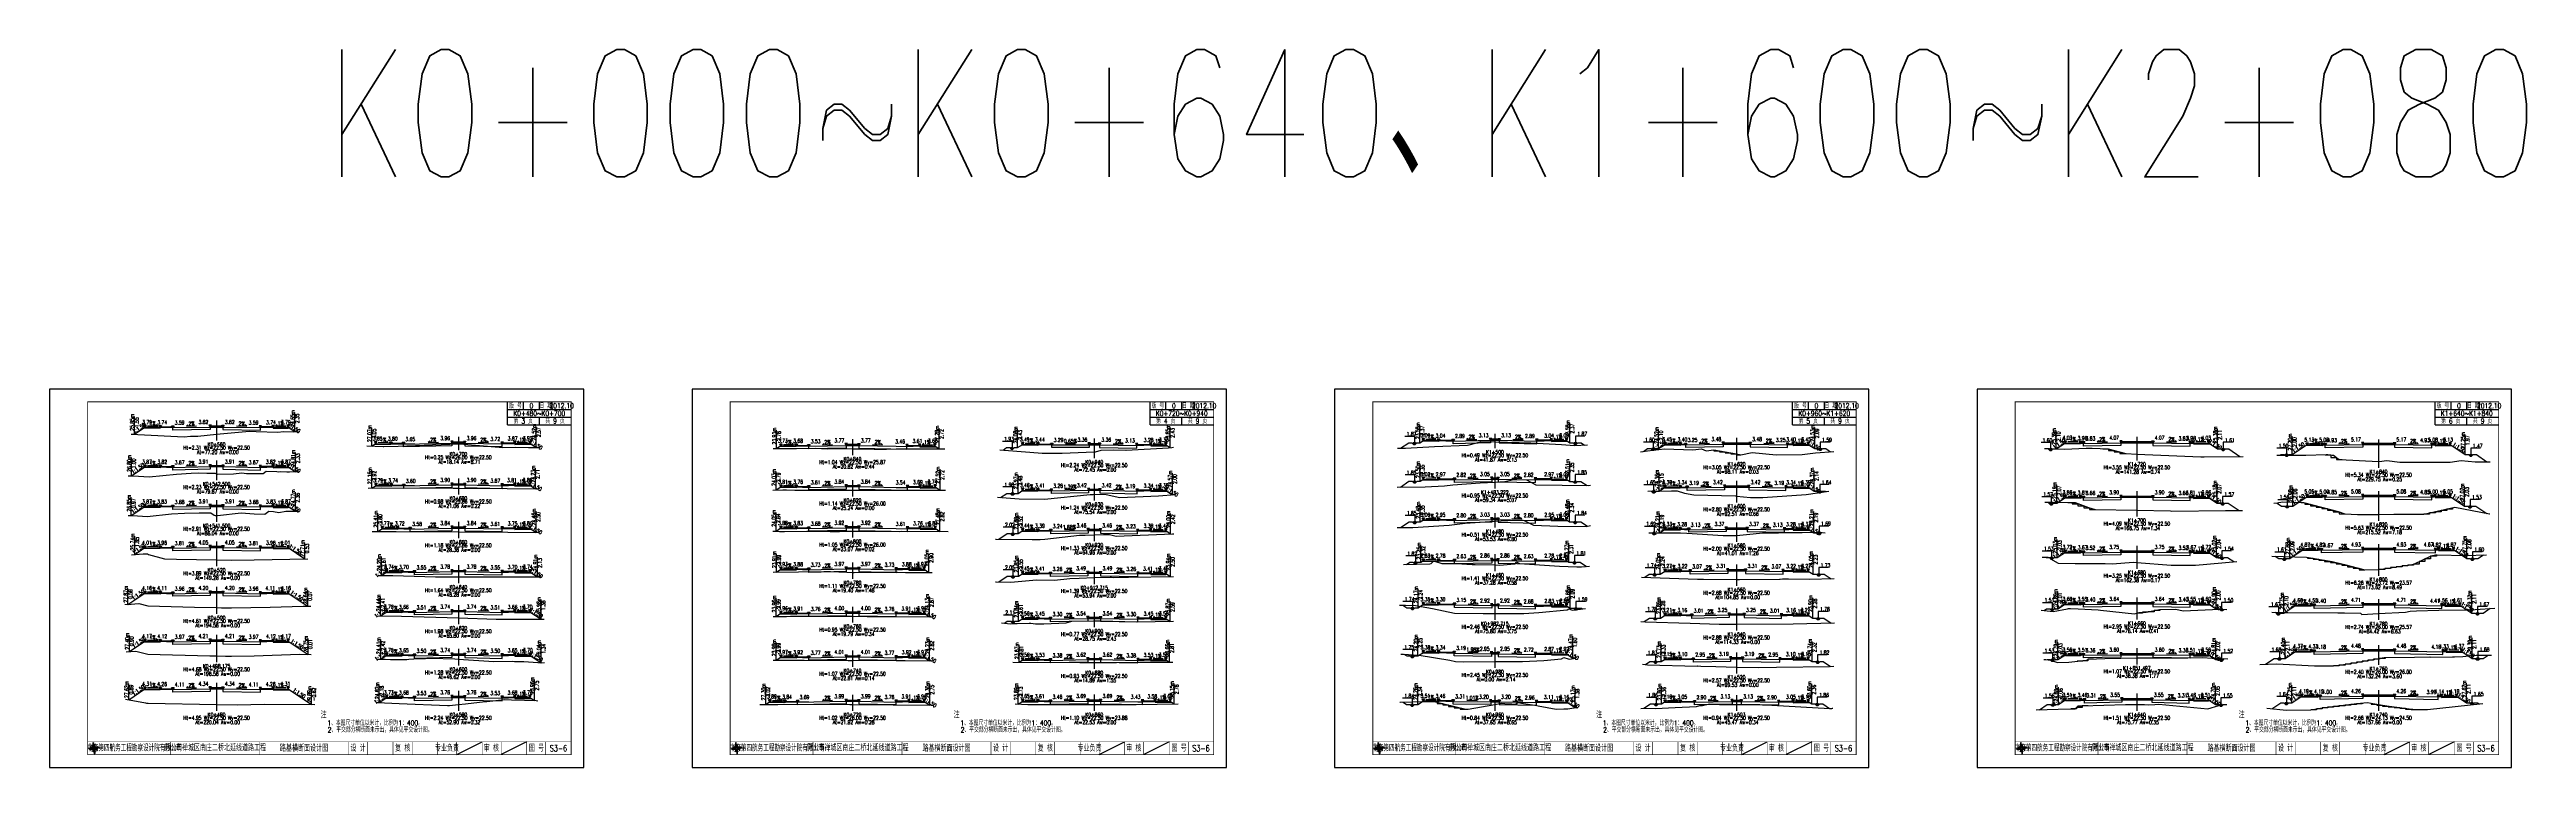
# Model space of a CAD drawing. Header units: inches. Extents: x 421 to 4881, y 2205 to 2769.
# Drawn here: x 1431 to 3378, y 2205 to 2769 of the extents above; entities that cross this region are included whole.
import ezdxf
from ezdxf.enums import TextEntityAlignment as Align

# ---------------------------------------------------------------- set-up
doc = ezdxf.new("R2010")
doc.units = ezdxf.units.IN
for name, color, linetype in [('dmx', 2, 'Continuous'), ('fengd', 3, 'Continuous'), ('lc', 3, 'Continuous'), ('shuju', 3, 'Continuous'), ('sjx', 1, 'Continuous'), ('zhix', 4, 'ByLayer'), ('右标高', 3, 'Continuous'), ('右标高1', 3, 'Continuous'), ('图框', 7, 'Continuous'), ('左标高', 3, 'Continuous'), ('左标高1', 3, 'Continuous'), ('阶梯', 4, 'Continuous'), ('附加板块标注A', 3, 'Continuous')]:
    doc.layers.add(name, color=color, linetype=linetype)
doc.styles.get("Standard").update_dxf_attribs({"font": 'simplex1.shx', "width": 0.7, "bigfont": 'hztxt.shx'})

# ---------------------------------------------------------------- blocks, each defined once
blk = doc.blocks.new('tb')
at = {"lineweight": -3}
h = blk.add_hatch(color=256, dxfattribs=at)
h.paths.add_polyline_path([(-1.2, -0.1), (-3.8, -0.1), (-4.1, -0.4), (-1.4, -0.4), (-0.6, -1.2), (-0.5, -2.6), (-0.3, -2.2), (-0.3, -1.1)])
h.paths.add_polyline_path([(0.1, -1.1), (0.1, -3.9), (0.4, -4.3), (0.4, -1.2), (1.3, -0.4), (2.7, -0.4), (2.3, -0.2), (1.1, -0.2)])
h.paths.add_polyline_path([(1.1, 0.3), (3.6, 0.3), (4, 0.6), (1.3, 0.6), (0.4, 1.4), (0.4, 2.8), (0.2, 2.4), (0.1, 1.2)])
h.paths.add_polyline_path([(-0.3, 1.2), (-0.3, 4), (-0.6, 4.4), (-0.6, 1.4), (-1.4, 0.6), (-2.7, 0.6), (-2.3, 0.3), (-1.2, 0.3)])
for p, q in [((-1.4, 0.6), (-2.7, 0.6)), ((-0.6, 1.4), (-1.4, 0.6)), ((-0.6, 4.4), (-0.6, 1.4)), ((0.4, 2.8), (0.4, 1.4)), ((0.4, 1.4), (1.3, 0.6)), ((1.3, 0.6), (4, 0.6)), ((-4.1, -0.4), (-1.4, -0.4)), ((-1.4, -0.4), (-0.6, -1.2)), ((-0.6, -1.2), (-0.5, -2.6)), ((0.4, -1.2), (1.3, -0.4)), ((0.4, -4.3), (0.4, -1.2)), ((1.3, -0.4), (2.7, -0.4))]:
    blk.add_line(p, q, dxfattribs=at)
at = {"lineweight": -3, "const_width": 0.35, "flags": 128}
for points in [[(-0.9, 3, 0.324167), (-3.2, -0.1)], [(2.9, 0.9, 0.324403), (-0.2, 3.2)], [(0.8, -2.9, 0.325418), (3, 0.3)], [(-3, -0.8, 0.322976), (0.1, -3)]]:
    blk.add_lwpolyline(points, format="xyb", dxfattribs=at)
at = {"lineweight": -3, "flags": 128}
for points in [[(-0.9, 4), (-0.9, 1.6), (-1.5, 0.9), (-2.3, 0.9), (-2.7, 0.6), (-2.3, 0.3), (-1.2, 0.3), (-0.3, 1.2), (-0.3, 4), (-0.6, 4.4)], [(0, 0.8), (0.7, 0), (0, -0.7), (-0.8, 0)], [(3.6, 0.9), (1.4, 0.9), (0.8, 1.5), (0.8, 2.4), (0.4, 2.8), (0.2, 2.4), (0.1, 1.2), (1.1, 0.3), (3.6, 0.3), (4, 0.6)], [(-3.7, -0.8), (-1.5, -0.8), (-0.9, -1.4), (-0.9, -2.2), (-0.5, -2.6), (-0.3, -2.2), (-0.3, -1.1), (-1.2, -0.1), (-3.8, -0.1), (-4.1, -0.4)], [(0.8, -3.8), (0.8, -1.4), (1.4, -0.8), (2.3, -0.8), (2.7, -0.4), (2.3, -0.2), (1.1, -0.2), (0.1, -1.1), (0.1, -3.9), (0.4, -4.3)]]:
    blk.add_lwpolyline(points, close=True, dxfattribs=at)
blk = doc.blocks.new('123')
blk.add_lwpolyline([(162.4, 2636.5), (162.4, 2933.5), (-257.6, 2933.5), (-257.6, 2636.5)], close=True)

msp = doc.modelspace()

# ---------------------------------------------------------------- linework, layer by layer
at = {"layer": 'dmx'}
for points in [[(1495.3, 2466.8), (1499, 2466.9), (1500.4, 2466.7), (1537, 2464.8), (1541.9, 2465.3), (1545.4, 2465.3), (1547.7, 2465.4), (1562.4, 2466.8), (1562.4, 2466.8), (1588.2, 2469.2), (1593.6, 2469.1), (1610.4, 2468.5), (1614.9, 2468.9), (1623, 2468.8), (1626.5, 2468.9)], [(1680.6, 2457.6), (1693.3, 2457.3), (1693.8, 2457.2), (1705.1, 2457.5), (1752.4, 2459.2), (1752.4, 2459.2), (1753.6, 2459.2), (1784.4, 2456.7), (1787.2, 2456.5), (1797.5, 2456.7), (1807.5, 2456.4), (1808.7, 2456.3), (1815.5, 2456.3), (1816.2, 2456.4)], [(1999.9, 2455.5), (2018.1, 2455.6), (2032.8, 2455.8), (2042.9, 2455.3), (2045.6, 2455.6), (2054.9, 2455.5), (2062.2, 2455.4), (2062.2, 2455.4), (2064.3, 2455.4), (2073.4, 2455.3), (2073.9, 2455.3), (2077.8, 2455.3), (2079.3, 2455.2), (2080.6, 2455.2), (2087.1, 2455.2), (2088.9, 2455.2), (2096.6, 2455.3), (2111.2, 2455.4), (2116.2, 2455.4), (2134.8, 2455.4)], [(2178, 2454.6), (2201.6, 2452.8), (2211.4, 2452), (2227.1, 2452), (2252.2, 2453), (2252.2, 2453), (2253.1, 2453), (2257.6, 2454.3), (2267.5, 2454.5), (2277, 2454.4), (2277.1, 2454.4), (2277.4, 2454.4), (2310.6, 2456.2), (2313.2, 2456.4), (2314.4, 2456.6)], [(2490.5, 2456), (2494.3, 2455.8), (2496.9, 2455.9), (2519.7, 2457.1), (2545.5, 2458.3), (2546.7, 2458.4), (2547, 2458.6), (2552.9, 2460.1), (2556.1, 2461), (2567.1, 2460.8), (2567.1, 2460.8), (2573, 2460.7), (2577, 2460.7), (2595.4, 2460.1), (2619.4, 2458.8), (2629.8, 2457.9), (2640, 2458.5)], [(2681.5, 2453), (2687.1, 2453.9), (2700.5, 2455.4), (2722.6, 2454.7), (2729.4, 2455.3), (2733.1, 2453.8), (2739.1, 2454.7), (2757.1, 2451.4), (2757.1, 2451.4), (2760.5, 2450.7), (2769.3, 2452.4), (2788.3, 2450.7), (2808.6, 2450.8), (2819, 2452.2), (2833.4, 2453.2)], [(2999.2, 2455.6), (3002.6, 2455.6), (3014.7, 2455.2), (3031.9, 2455.8), (3035.8, 2455.8), (3036.6, 2455.8), (3049.2, 2455.4), (3062.9, 2451.7), (3071.7, 2451.3), (3071.7, 2451.3), (3122, 2449.1), (3123.3, 2449), (3123.5, 2449), (3124.5, 2449), (3155.2, 2449.4)], [(1492.9, 2434.1), (1493.7, 2434.1), (1496.3, 2434.1), (1496.8, 2434.1), (1509.4, 2433.4), (1530.8, 2435.6), (1542.4, 2436.3), (1547.8, 2436.5), (1554.8, 2436.3), (1559.7, 2436.2), (1561.4, 2436.3), (1562.4, 2435.8), (1562.4, 2435.8), (1563.2, 2435.4), (1575.7, 2435.7), (1582.3, 2436.4), (1585.9, 2436.1), (1599, 2436), (1601.4, 2437.8), (1609.7, 2437.5), (1610.9, 2437.3), (1612.5, 2437.5), (1617.5, 2437.3), (1619.7, 2437.3), (1626.9, 2437.5)], [(3181.6, 2450.3), (3204.5, 2450.5), (3220.4, 2450.9), (3221.7, 2450.9), (3225.3, 2450.5), (3226.3, 2450.4), (3229.9, 2447.6), (3231.2, 2447), (3261.7, 2445.4), (3261.7, 2445.4), (3262.2, 2445.4), (3268.1, 2446.1), (3278.3, 2444.8), (3317.9, 2444.9), (3326.5, 2446.2), (3337.7, 2445.2), (3349.3, 2445.2)], [(1681.6, 2424.5), (1691.7, 2424.7), (1748.4, 2424.5), (1749.1, 2424.6), (1752.4, 2424.5), (1752.4, 2424.5), (1790.9, 2424.2), (1815.5, 2424)], [(1999.6, 2423), (2007.5, 2423.1), (2009.6, 2423.1), (2010.2, 2423.1), (2016.9, 2423), (2037.2, 2423), (2038.2, 2422.9), (2039.8, 2422.9), (2059.8, 2422.9), (2062.2, 2422.9), (2062.2, 2422.9), (2075, 2422.9), (2076, 2422.9), (2084.1, 2422.9), (2103.7, 2422.9), (2106, 2422.8), (2120, 2422.8), (2120.7, 2422.9), (2135.4, 2422.9)], [(2176.1, 2417.3), (2193.2, 2416.1), (2213.2, 2415.9), (2249.1, 2419.4), (2251, 2419.6), (2251.3, 2419.6), (2252.2, 2419.7), (2252.2, 2419.7), (2252.3, 2419.7), (2261.6, 2419.5), (2272.4, 2417.2), (2302.8, 2418.4), (2316.2, 2419.4)], [(2490.3, 2425.3), (2512.2, 2425.4), (2527.4, 2426.4), (2534.1, 2427.2), (2555.6, 2428.6), (2567.1, 2429.2), (2567.1, 2429.2), (2574.8, 2429.7), (2582.1, 2431.2), (2592, 2431.1), (2599.3, 2427.1), (2599.4, 2427), (2599.6, 2427), (2640.4, 2426.5), (2642.2, 2426.8)], [(2687.4, 2422.1), (2705.8, 2422.3), (2710.5, 2422.3), (2716.2, 2420.6), (2723.5, 2419.2), (2756.2, 2418.4), (2757.1, 2418.3), (2757.1, 2418.3), (2767.9, 2417.1), (2777.7, 2417.1), (2811.8, 2419.6), (2829.7, 2422.1)], [(1492.8, 2402.9), (1493.8, 2402.9), (1496.2, 2402.9), (1496.6, 2402.9), (1507.8, 2402.3), (1526.9, 2404.2), (1537.2, 2404.9), (1548.6, 2405.2), (1557.9, 2405), (1560.5, 2403.4), (1561.3, 2402.9), (1562.4, 2403), (1562.4, 2403), (1563.2, 2403), (1581.8, 2405), (1592, 2404.2), (1600.3, 2404.1), (1603.4, 2406.3), (1607.2, 2406.2), (1611.2, 2405.4), (1616.8, 2406.4), (1618.2, 2406.4), (1621.5, 2406.3), (1626.8, 2406.5)], [(2490.4, 2393.6), (2502.6, 2393.6), (2531.2, 2395.5), (2543.7, 2397.1), (2555.6, 2397.9), (2567.1, 2398.5), (2567.1, 2398.5), (2582.3, 2399.4), (2589.2, 2399.4), (2590, 2399.2), (2597.4, 2395.4), (2616.7, 2394.7), (2638.9, 2394.4), (2642.3, 2395.1)], [(2999.3, 2413.4), (3005.9, 2413.5), (3017.5, 2413.3), (3023.2, 2413.1), (3033.6, 2409.2), (3038.9, 2407.8), (3071.7, 2407.1), (3071.7, 2407.1), (3098, 2406.6), (3099.2, 2406.5), (3141.3, 2406.9), (3154.7, 2407)], [(3179.4, 2412.6), (3182.5, 2412.9), (3183.4, 2413.3), (3186.5, 2413.8), (3200.9, 2413.3), (3202.7, 2413.2), (3230, 2406.2), (3235.1, 2404.3), (3245.2, 2403.8), (3261.7, 2403.9), (3261.7, 2403.9), (3273.6, 2404), (3297.3, 2404), (3321.7, 2409.5), (3348.8, 2404.2), (3349.2, 2404.2)], [(1684.7, 2390.5), (1703.5, 2390.4), (1752.4, 2390.1), (1752.4, 2390.1), (1791.4, 2389.9), (1816, 2389.7)], [(1999.6, 2390.6), (2002.7, 2390.6), (2004.8, 2390.5), (2008.8, 2390.5), (2026.4, 2390.7), (2042.8, 2390.6), (2044.7, 2390.5), (2048.4, 2390.4), (2052, 2390.5), (2053, 2390.6), (2062.2, 2390.6), (2062.2, 2390.6), (2067.9, 2390.7), (2070.6, 2390.7), (2070.9, 2390.7), (2075.6, 2390.7), (2098.8, 2390.4), (2100.8, 2390.6), (2137.3, 2390.5)], [(2174.7, 2384.5), (2175.1, 2384.5), (2203.3, 2384.2), (2209.8, 2384.2), (2213.4, 2384.5), (2240.6, 2387.5), (2245, 2387.6), (2252.2, 2387.9), (2252.2, 2387.9), (2259.4, 2388.2), (2264.1, 2388.1), (2269.5, 2386.9), (2313.8, 2388.7), (2314.7, 2388.7)], [(2688, 2389.3), (2712.3, 2389.4), (2712.9, 2389.4), (2718.1, 2389.1), (2746.5, 2387.4), (2755.3, 2387.3), (2757.1, 2387.4), (2757.1, 2387.4), (2770.1, 2388.5), (2777.4, 2389.4), (2780.1, 2389.5), (2790.1, 2389.5), (2795.3, 2389.7), (2804.9, 2389.7), (2808.7, 2389.7), (2822.3, 2389.9), (2826.6, 2389.5)], [(1495.6, 2372.2), (1504.8, 2372.8), (1508.1, 2372.8), (1508.8, 2372.3), (1521.4, 2369), (1530.9, 2368.8), (1562.4, 2368.1), (1562.4, 2368.1), (1574.3, 2367.9), (1591.9, 2368.3), (1634.2, 2369.1)], [(1689.4, 2356), (1690.3, 2356), (1701, 2355.9), (1734.4, 2354.8), (1752.4, 2354.8), (1752.4, 2354.8), (1817.2, 2354.8)], [(1999.9, 2358.5), (2039.6, 2359), (2044.5, 2358.9), (2045, 2358.9), (2057.7, 2358.4), (2062.2, 2358.2), (2062.2, 2358.2), (2062.7, 2358.2), (2063.6, 2358.2), (2070.2, 2358.4), (2071.5, 2358.4), (2078.6, 2358.5), (2087.5, 2358.6), (2087.9, 2358.6), (2087.9, 2358.6), (2088, 2358.6), (2097.5, 2358.5), (2103.9, 2358.3), (2109.7, 2358.3), (2119.6, 2358.3), (2124.8, 2358.3)], [(2495.2, 2364.6), (2515.9, 2365.1), (2517, 2365.2), (2519.1, 2367.4), (2519.6, 2367.1), (2525.3, 2365.4), (2536.9, 2365.3), (2549.2, 2364.6), (2551.6, 2364.6), (2567.1, 2364.2), (2567.1, 2364.2), (2570.9, 2364.1), (2582.6, 2365.1), (2583, 2365.1), (2583.8, 2366.7), (2586.5, 2365.3), (2617.9, 2363.2), (2631.4, 2362.7), (2635.1, 2362.8), (2641.6, 2363.1)], [(2997.3, 2370.4), (3002, 2370.3), (3003.3, 2369.9), (3003.8, 2369), (3009.8, 2365.7), (3023.1, 2365.3), (3046.8, 2365.2), (3052.5, 2365), (3068.7, 2366.4), (3071.7, 2366.2), (3071.7, 2366.2), (3098.7, 2364), (3109.8, 2364), (3117.9, 2364), (3150.3, 2367)], [(3177.9, 2371.2), (3205.1, 2370.2), (3225.1, 2366.8), (3235, 2364.5), (3250.8, 2360.4), (3261.7, 2360.7), (3261.7, 2360.7), (3262.1, 2360.7), (3289.5, 2364.8), (3303.1, 2371.4), (3306.3, 2372.1), (3307.7, 2372.1), (3329.9, 2371.6), (3346.5, 2372.2)], [(2174.6, 2350.8), (2175.1, 2350.8), (2186.7, 2350.7), (2206.8, 2352.4), (2220.9, 2352.3), (2233, 2353.6), (2240.3, 2353.8), (2252.2, 2354.2), (2252.2, 2354.2), (2264.6, 2354.6), (2265.8, 2354.6), (2267.3, 2354.3), (2279.2, 2354.7), (2314.6, 2355.2)], [(2682.4, 2354.7), (2726.3, 2353.1), (2731.2, 2352.9), (2757.1, 2352.8), (2757.1, 2352.8), (2759.3, 2352.8), (2790.7, 2353), (2791.4, 2353.1), (2793.1, 2353.2), (2797.9, 2353.2), (2814, 2353.1), (2833.8, 2353.4)], [(1490.2, 2333.4), (1492, 2333.1), (1501.3, 2333.9), (1508.4, 2332.1), (1545.1, 2331.1), (1562.4, 2330.7), (1562.4, 2330.7), (1566.3, 2330.6), (1574.2, 2330.4), (1604.6, 2331.1), (1630.4, 2331.9), (1636.5, 2331.9)], [(1688.8, 2324.2), (1707.8, 2324), (1752.4, 2322.6), (1752.4, 2322.6), (1782.1, 2321.6), (1818.4, 2321.6), (1819.9, 2321.7)], [(1999.8, 2323.7), (2010.2, 2323.7), (2013.4, 2323.9), (2020.3, 2323.9), (2025.3, 2323.9), (2030.1, 2323.9), (2054.5, 2323.9), (2055.8, 2323.9), (2059.1, 2323.9), (2060, 2323.9), (2060.7, 2323.9), (2062.2, 2323.9), (2062.2, 2323.9), (2073.7, 2323.8), (2089.9, 2323.6), (2125.1, 2323.4)], [(2179.2, 2318.7), (2186.4, 2318), (2188.5, 2318.2), (2191.6, 2318.3), (2201.1, 2318.5), (2202.3, 2318.5), (2206, 2318), (2209.2, 2318), (2212.6, 2317.9), (2230.2, 2318.7), (2234.5, 2320.1), (2251.5, 2320.3), (2252.2, 2320.3), (2252.2, 2320.3), (2255.6, 2320.3), (2257.1, 2320.3), (2257.4, 2320.2), (2285.7, 2319.5), (2314.4, 2319.9)], [(2492.2, 2332.7), (2495.1, 2332.7), (2496, 2332.7), (2496.8, 2332.6), (2504.6, 2332.2), (2518.2, 2330), (2535.3, 2326.2), (2558, 2326.1), (2567.1, 2326.1), (2567.1, 2326.1), (2589.9, 2326.1), (2601.7, 2326.7), (2623.9, 2328.8), (2625.1, 2329.6), (2627.3, 2328.8), (2628.3, 2328.7), (2638.4, 2329.9)], [(2681.9, 2319.7), (2685.1, 2319.6), (2720.7, 2318.4), (2743.3, 2317.6), (2748.8, 2317.6), (2757.1, 2317.7), (2757.1, 2317.7), (2801.6, 2318), (2834, 2318.6)], [(2996.4, 2328.7), (3005.9, 2327.5), (3017.2, 2329.8), (3018, 2329.9), (3019.4, 2329.9), (3025.6, 2329.7), (3041.4, 2328.9), (3043, 2328.7), (3069.9, 2325.7), (3071.7, 2326.3), (3071.7, 2326.3), (3073.6, 2326.9), (3078.9, 2327.1), (3089.5, 2329.3), (3102.2, 2329.4), (3108, 2328.1), (3137, 2329.5), (3142.5, 2329.2)], [(3177.9, 2327), (3188.3, 2326.9), (3189.9, 2326.9), (3190.4, 2326.9), (3229.7, 2326.6), (3233.7, 2326.5), (3234.9, 2326.5), (3247.5, 2326.4), (3248.5, 2325.3), (3261.7, 2326), (3261.7, 2326), (3282.8, 2327.1), (3286.5, 2328), (3291.5, 2328.2), (3309, 2328.7), (3329.1, 2328.9), (3330.8, 2328.9), (3331.7, 2328.9), (3337.6, 2329.3), (3353, 2330.3)], [(1491.4, 2296), (1498.8, 2296.5), (1508.3, 2294.1), (1557.1, 2292.8), (1562.4, 2292.7), (1562.4, 2292.7), (1569.5, 2292.6), (1574.1, 2292.5), (1592, 2292.9), (1627.6, 2294), (1636.8, 2293.9)], [(1688.9, 2290.1), (1695, 2290.1), (1699, 2290), (1712, 2290), (1713.5, 2290.3), (1721.7, 2290.6), (1726.7, 2290.7), (1731.1, 2290.9), (1749.6, 2290.4), (1752.4, 2290.2), (1752.4, 2290.2), (1780.3, 2288.4), (1795.1, 2288.5), (1796.5, 2288.3), (1803.9, 2288.3), (1814.8, 2287.6), (1815.1, 2287.6), (1817.8, 2287.4), (1820, 2287.6)], [(1999.8, 2289.4), (2009, 2289.4), (2014.9, 2289.3), (2018.4, 2289.3), (2023.4, 2289.4), (2024.1, 2289.5), (2058.9, 2289.2), (2062.1, 2289.2), (2062.2, 2289.2), (2062.2, 2289.2), (2063.3, 2289.3), (2096.6, 2289.2), (2103.7, 2289.2), (2125.3, 2288.9)], [(2188.3, 2287.8), (2241, 2287.5), (2252.2, 2287.5), (2252.2, 2287.5), (2262.5, 2287.5), (2269.8, 2287.5), (2287.8, 2287.8), (2295, 2287.8), (2299.4, 2287.8), (2313.9, 2287.8)], [(2493.1, 2294.2), (2495.3, 2294.2), (2507.2, 2293.2), (2507.6, 2293.2), (2531.7, 2289.3), (2536.1, 2288.3), (2542.2, 2288.2), (2567.1, 2288.3), (2567.1, 2288.3), (2588.7, 2288.3), (2605.5, 2289.1), (2619.4, 2290.5), (2621.3, 2291.6), (2624.7, 2290.5), (2625.5, 2290.3), (2630.8, 2291)], [(2683.1, 2286.2), (2687.1, 2285.8), (2726.2, 2284.6), (2726.5, 2284.9), (2729.1, 2284.7), (2740.7, 2284.3), (2757.1, 2284), (2757.1, 2284), (2774.5, 2283.7), (2788.4, 2283.8), (2830.2, 2284.4), (2833.5, 2284.8)], [(2998.7, 2289.9), (3000.1, 2290), (3003.8, 2289.3), (3009.2, 2287.5), (3018.2, 2287.9), (3032.3, 2289.3), (3033.3, 2290.2), (3046.6, 2290.6), (3071.7, 2291.1), (3071.7, 2291.1), (3078, 2291.2), (3082.8, 2291.1), (3085.3, 2291.1), (3105.8, 2291.2), (3111.8, 2291.2), (3123.3, 2291.4), (3131, 2291), (3138.1, 2290.6), (3143.2, 2290.5)], [(3168.4, 2286.1), (3181.7, 2286.6), (3211.2, 2285), (3226.3, 2285), (3232.3, 2285.7), (3242.6, 2287.4), (3261.7, 2290.7), (3261.7, 2290.7), (3266.1, 2291.5), (3289.8, 2291.7), (3302, 2291.9), (3302.8, 2291.8), (3319.9, 2292), (3320.1, 2292), (3321.3, 2292), (3327.9, 2292.4), (3335.3, 2293), (3338.5, 2293.2), (3338.9, 2293.2), (3350.3, 2293.3)], [(1490.8, 2258.8), (1506.4, 2255.8), (1507.2, 2255.6), (1508.6, 2255.5), (1562.4, 2254.6), (1562.4, 2254.6), (1578.7, 2254.3), (1599.8, 2254.9), (1639.6, 2254.5)], [(1687.8, 2256.2), (1692, 2256.2), (1694.4, 2256), (1705.9, 2255.4), (1744, 2253.9), (1745, 2253.9), (1745, 2253.9), (1745.3, 2253.9), (1745.4, 2253.9), (1752.4, 2254.6), (1752.4, 2254.6), (1758, 2255.1), (1773.4, 2256.8), (1774.8, 2257), (1788.7, 2258.4), (1794.2, 2258.3), (1804.5, 2258), (1813.6, 2257.6), (1814.8, 2257.5)], [(1989.5, 2254.7), (2003.6, 2254.7), (2007.6, 2254.9), (2060, 2254.6), (2062.2, 2254.6), (2062.2, 2254.6), (2062.4, 2254.6), (2125.5, 2254)], [(2190, 2255), (2200, 2254.7), (2201.5, 2254.7), (2201.7, 2254.7), (2202.2, 2254.7), (2252.2, 2254.6), (2252.2, 2254.6), (2268.7, 2254.5), (2269.8, 2254.5), (2271.4, 2254.5), (2271.8, 2254.5), (2285.1, 2254.6), (2318.2, 2255.1)], [(2492.4, 2256.3), (2492.6, 2256.4), (2512.2, 2257), (2517.4, 2256.9), (2520.5, 2256.7), (2535.5, 2253), (2544.2, 2250.9), (2546.2, 2250.9), (2567.1, 2254.6), (2567.1, 2254.6), (2572.5, 2255.5), (2577.4, 2255.2), (2580.3, 2255.1), (2583.4, 2254.9), (2585.1, 2256.1), (2589.7, 2255.4), (2598.5, 2254.1), (2598.9, 2254), (2601, 2253.5), (2615.4, 2250.8), (2621.2, 2251.1), (2624.4, 2251.2), (2632.6, 2252.6)], [(2681.8, 2251.5), (2684.8, 2251.6), (2693.4, 2251.4), (2708.9, 2252.3), (2725.7, 2253.1), (2728.3, 2253.9), (2730.3, 2253.8), (2735.7, 2255), (2739, 2254.8), (2743.6, 2254.6), (2757.1, 2254.6), (2757.1, 2254.6), (2770.1, 2254.6), (2784.9, 2254.1), (2830.4, 2251.5), (2831.2, 2251.4), (2832, 2251.5), (2832.4, 2251.7), (2832.7, 2251.8)], [(2992.6, 2250.5), (3009.8, 2250.8), (3023.3, 2251.3), (3025.6, 2253.5), (3028.8, 2253.6), (3062.7, 2254.7), (3071.7, 2254.6), (3071.7, 2254.6), (3077.8, 2254.5), (3080.9, 2254.4), (3085.7, 2254.7), (3088.9, 2254.8), (3127.5, 2251.1), (3136.2, 2253.8), (3139.2, 2254.7), (3142.3, 2254.7)], [(3173.8, 2251.7), (3189.2, 2250.1), (3208.3, 2250.3), (3219.1, 2252.2), (3242.4, 2255), (3250, 2256), (3252.9, 2256.1), (3261.7, 2254.6), (3261.7, 2254.6), (3268.2, 2253.5), (3285.6, 2251.2), (3291.8, 2250.6), (3300.1, 2250.6), (3343.5, 2255.3)]]:
    msp.add_lwpolyline(points, dxfattribs=at)
at = {"layer": 'fengd'}
for points in [[(1518, 2472.3), (1518, 2472.6), (1528, 2472.6), (1528, 2472)], [(1557.4, 2472.5), (1557.4, 2473.5), (1562.4, 2473.5), (1562.4, 2473.5), (1567.4, 2473.5), (1567.4, 2472.5)], [(1606.8, 2472.3), (1606.8, 2472.6), (1596.8, 2472.6), (1596.8, 2472)], [(1699.3, 2459.4), (1699.3, 2459.7), (1709.3, 2459.7), (1709.3, 2459)], [(1747.4, 2459.8), (1747.4, 2460.8), (1752.4, 2460.8), (1752.4, 2460.8), (1757.4, 2460.8), (1757.4, 2459.8)], [(1796.8, 2459.6), (1796.8, 2459.8), (1786.8, 2459.8), (1786.8, 2459.2)], [(2017.9, 2457.8), (2017.9, 2458), (2027.9, 2458), (2027.9, 2457.4)], [(2057.2, 2458), (2057.2, 2459), (2062.2, 2459), (2062.2, 2459), (2067.2, 2459), (2067.2, 2458)], [(2115, 2457.6), (2115, 2457.8), (2105, 2457.8), (2105, 2457.2)], [(2207.9, 2458.8), (2207.9, 2459), (2218.8, 2459), (2218.8, 2458.4)], [(2248.2, 2458.6), (2248.2, 2459.6), (2252.2, 2459.6), (2252.2, 2459.6), (2256.3, 2459.6), (2256.3, 2458.6)], [(2296.6, 2458.4), (2296.6, 2458.6), (2285.6, 2458.6), (2285.6, 2458)], [(2522.8, 2461.8), (2522.8, 2462.1), (2534.3, 2462.1), (2534.3, 2461.5)], [(2563.6, 2462.1), (2563.6, 2463.1), (2567.1, 2463.1), (2567.1, 2463.1), (2570.6, 2463.1), (2570.6, 2462.1)], [(2611.5, 2461.8), (2611.5, 2462.1), (2600, 2462.1), (2600, 2461.5)], [(2712.8, 2458.8), (2712.8, 2459), (2717.1, 2459), (2717.1, 2458.4)], [(2746.5, 2459), (2746.5, 2460), (2757.1, 2460), (2757.1, 2460), (2767.8, 2460), (2767.8, 2459)], [(2801.5, 2458.8), (2801.5, 2459), (2797.1, 2459), (2797.1, 2458.4)], [(3027.3, 2459.9), (3027.3, 2460.2), (3029.8, 2460.2), (3029.8, 2459.6)], [(3059.2, 2460.2), (3059.2, 2461.2), (3071.7, 2461.2), (3071.7, 2461.2), (3084.2, 2461.2), (3084.2, 2460.2)], [(3116.1, 2459.9), (3116.1, 2460.2), (3113.6, 2460.2), (3113.6, 2459.6)], [(3217.3, 2458.5), (3217.3, 2458.8), (3219.8, 2458.8), (3219.8, 2458.2)], [(3249.2, 2458.8), (3249.2, 2459.8), (3261.7, 2459.8), (3261.7, 2459.8), (3274.2, 2459.8), (3274.2, 2458.8)], [(3306.1, 2458.5), (3306.1, 2458.8), (3303.6, 2458.8), (3303.6, 2458.2)], [(1518, 2441.2), (1518, 2441.4), (1528, 2441.4), (1528, 2440.8)], [(1557.4, 2441.4), (1557.4, 2442.4), (1562.4, 2442.4), (1562.4, 2442.4), (1567.4, 2442.4), (1567.4, 2441.4)], [(1606.8, 2441.2), (1606.8, 2441.4), (1596.8, 2441.4), (1596.8, 2440.8)], [(1699.6, 2426.6), (1699.6, 2426.9), (1709.6, 2426.9), (1709.6, 2426.2)], [(1747.4, 2427), (1747.4, 2428), (1752.4, 2428), (1752.4, 2428), (1757.4, 2428), (1757.4, 2427)], [(1796.8, 2426.8), (1796.8, 2427), (1786.8, 2427), (1786.8, 2426.4)], [(2017.9, 2425.5), (2017.9, 2425.8), (2027.9, 2425.8), (2027.9, 2425.1)], [(2057.2, 2425.7), (2057.2, 2426.7), (2062.2, 2426.7), (2062.2, 2426.7), (2067.2, 2426.7), (2067.2, 2425.7)], [(2115.4, 2425.3), (2115.4, 2425.6), (2105.4, 2425.6), (2105.4, 2425)], [(2207.9, 2422.7), (2207.9, 2423), (2218.5, 2423), (2218.5, 2422.4)], [(2247.8, 2422.8), (2247.8, 2423.8), (2252.2, 2423.8), (2252.2, 2423.8), (2256.6, 2423.8), (2256.6, 2422.8)], [(2296.6, 2422.6), (2296.6, 2422.8), (2286, 2422.8), (2286, 2422.2)], [(2522.8, 2431.4), (2522.8, 2431.7), (2535.3, 2431.7), (2535.3, 2431)], [(2564.6, 2431.6), (2564.6, 2432.6), (2567.1, 2432.6), (2567.1, 2432.6), (2569.6, 2432.6), (2569.6, 2431.6)], [(2611.5, 2431.4), (2611.5, 2431.7), (2599, 2431.7), (2599, 2431)], [(2712.8, 2425.1), (2712.8, 2425.3), (2718.3, 2425.3), (2718.3, 2424.7)], [(2747.7, 2425.3), (2747.7, 2426.3), (2757.1, 2426.3), (2757.1, 2426.3), (2766.6, 2426.3), (2766.6, 2425.3)], [(2801.5, 2425.1), (2801.5, 2425.3), (2795.9, 2425.3), (2795.9, 2424.7)], [(3027.3, 2417.1), (3027.3, 2417.4), (3029.8, 2417.4), (3029.8, 2416.8)], [(3059.2, 2417.3), (3059.2, 2418.3), (3071.7, 2418.3), (3071.7, 2418.3), (3084.2, 2418.3), (3084.2, 2417.3)], [(3116.1, 2417.1), (3116.1, 2417.4), (3113.6, 2417.4), (3113.6, 2416.8)], [(3217.3, 2417.8), (3217.3, 2418), (3219.8, 2418), (3219.8, 2417.4)], [(3249.2, 2418), (3249.2, 2419), (3261.7, 2419), (3261.7, 2419), (3274.2, 2419), (3274.2, 2418)], [(3306.1, 2417.8), (3306.1, 2418), (3303.6, 2418), (3303.6, 2417.4)], [(1518, 2410), (1518, 2410.3), (1528, 2410.3), (1528, 2409.7)], [(1557.4, 2410.2), (1557.4, 2411.2), (1562.4, 2411.2), (1562.4, 2411.2), (1567.4, 2411.2), (1567.4, 2410.2)], [(1606.8, 2410), (1606.8, 2410.3), (1596.8, 2410.3), (1596.8, 2409.7)], [(2522.8, 2399.6), (2522.8, 2399.8), (2535.3, 2399.8), (2535.3, 2399.2)], [(2564.6, 2399.8), (2564.6, 2400.8), (2567.1, 2400.8), (2567.1, 2400.8), (2569.6, 2400.8), (2569.6, 2399.8)], [(2611.5, 2399.6), (2611.5, 2399.8), (2599, 2399.8), (2599, 2399.2)], [(1518, 2377.7), (1518, 2377.9), (1528, 2377.9), (1528, 2377.3)], [(1557.4, 2377.9), (1557.4, 2378.9), (1562.4, 2378.9), (1562.4, 2378.9), (1567.4, 2378.9), (1567.4, 2377.9)], [(1606.8, 2377.7), (1606.8, 2377.9), (1596.8, 2377.9), (1596.8, 2377.3)], [(1704.6, 2392.8), (1704.6, 2393), (1714.6, 2393), (1714.6, 2392.4)], [(1747.4, 2393.1), (1747.4, 2394.1), (1752.4, 2394.1), (1752.4, 2394.1), (1757.4, 2394.1), (1757.4, 2393.1)], [(1796.8, 2392.8), (1796.8, 2393.1), (1786.8, 2393.1), (1786.8, 2392.5)], [(2017.9, 2393.1), (2017.9, 2393.3), (2027.9, 2393.3), (2027.9, 2392.7)], [(2057.2, 2393.3), (2057.2, 2394.3), (2062.2, 2394.3), (2062.2, 2394.3), (2067.2, 2394.3), (2067.2, 2393.3)], [(2115.4, 2392.9), (2115.4, 2393.1), (2105.4, 2393.1), (2105.4, 2392.5)], [(2207.9, 2391), (2207.9, 2391.3), (2218.1, 2391.3), (2218.1, 2390.7)], [(2247.5, 2391.2), (2247.5, 2392.2), (2252.2, 2392.2), (2252.2, 2392.2), (2257, 2392.2), (2257, 2391.2)], [(2296.6, 2391), (2296.6, 2391.3), (2286.3, 2391.3), (2286.3, 2390.6)], [(2712.8, 2392.2), (2712.8, 2392.5), (2719.5, 2392.5), (2719.5, 2391.8)], [(2748.9, 2392.4), (2748.9, 2393.4), (2757.1, 2393.4), (2757.1, 2393.4), (2765.4, 2393.4), (2765.4, 2392.4)], [(2801.5, 2392.2), (2801.5, 2392.5), (2794.8, 2392.5), (2794.8, 2391.8)], [(3059.2, 2374.3), (3059.2, 2375.3), (3071.7, 2375.3), (3071.7, 2375.3), (3084.2, 2375.3), (3084.2, 2374.3)], [(3214.3, 2376.1), (3214.3, 2376.3), (3216.8, 2376.3), (3216.8, 2375.7)], [(3249.2, 2376.3), (3249.2, 2377.3), (3261.7, 2377.3), (3261.7, 2377.3), (3274.2, 2377.3), (3274.2, 2376.3)], [(3308.8, 2376.1), (3308.8, 2376.3), (3306.3, 2376.3), (3306.3, 2375.7)], [(1708, 2358.7), (1708, 2359), (1718, 2359), (1718, 2358.3)], [(1747.4, 2358.9), (1747.4, 2359.9), (1752.4, 2359.9), (1752.4, 2359.9), (1757.4, 2359.9), (1757.4, 2358.9)], [(1796.8, 2358.7), (1796.8, 2359), (1786.8, 2359), (1786.8, 2358.3)], [(2017.9, 2360.8), (2017.9, 2361), (2027.9, 2361), (2027.9, 2360.4)], [(2057.2, 2361), (2057.2, 2362), (2062.2, 2362), (2062.2, 2362), (2067.2, 2362), (2067.2, 2361)], [(2106.6, 2360.8), (2106.6, 2361), (2096.6, 2361), (2096.6, 2360.4)], [(2207.9, 2357.4), (2207.9, 2357.7), (2217.9, 2357.7), (2217.9, 2357.1)], [(2247.2, 2357.6), (2247.2, 2358.6), (2252.2, 2358.6), (2252.2, 2358.6), (2257.2, 2358.6), (2257.2, 2357.6)], [(2296.6, 2357.4), (2296.6, 2357.7), (2286.6, 2357.7), (2286.6, 2357.1)], [(2522.8, 2367.5), (2522.8, 2367.7), (2535.3, 2367.7), (2535.3, 2367.1)], [(2564.6, 2367.7), (2564.6, 2368.7), (2567.1, 2368.7), (2567.1, 2368.7), (2569.6, 2368.7), (2569.6, 2367.7)], [(2611.5, 2367.5), (2611.5, 2367.7), (2599, 2367.7), (2599, 2367.1)], [(2712.8, 2359.3), (2712.8, 2359.6), (2720.7, 2359.6), (2720.7, 2359)], [(2750.1, 2359.5), (2750.1, 2360.5), (2757.1, 2360.5), (2757.1, 2360.5), (2764.2, 2360.5), (2764.2, 2359.5)], [(2801.5, 2359.3), (2801.5, 2359.6), (2793.6, 2359.6), (2793.6, 2359)], [(3027.3, 2374.1), (3027.3, 2374.3), (3029.8, 2374.3), (3029.8, 2373.7)], [(3116.1, 2374.1), (3116.1, 2374.3), (3113.6, 2374.3), (3113.6, 2373.7)], [(1518, 2342), (1518, 2342.3), (1528, 2342.3), (1528, 2341.6)], [(1557.4, 2342.2), (1557.4, 2343.2), (1562.4, 2343.2), (1562.4, 2343.2), (1567.4, 2343.2), (1567.4, 2342.2)], [(1606.8, 2342), (1606.8, 2342.3), (1596.8, 2342.3), (1596.8, 2341.6)], [(1708, 2327.3), (1708, 2327.6), (1718, 2327.6), (1718, 2326.9)], [(1747.4, 2327.5), (1747.4, 2328.5), (1752.4, 2328.5), (1752.4, 2328.5), (1757.4, 2328.5), (1757.4, 2327.5)], [(1796.8, 2327.3), (1796.8, 2327.6), (1786.8, 2327.6), (1786.8, 2326.9)], [(2017.9, 2326), (2017.9, 2326.3), (2027.9, 2326.3), (2027.9, 2325.7)], [(2057.2, 2326.3), (2057.2, 2327.3), (2062.2, 2327.3), (2062.2, 2327.3), (2067.2, 2327.3), (2067.2, 2326.3)], [(2106.6, 2326), (2106.6, 2326.3), (2096.6, 2326.3), (2096.6, 2325.7)], [(2207.9, 2322), (2207.9, 2322.3), (2217.9, 2322.3), (2217.9, 2321.6)], [(2247.2, 2322.2), (2247.2, 2323.2), (2252.2, 2323.2), (2252.2, 2323.2), (2257.2, 2323.2), (2257.2, 2322.2)], [(2296.6, 2322), (2296.6, 2322.3), (2286.6, 2322.3), (2286.6, 2321.6)], [(2522.8, 2333.2), (2522.8, 2333.4), (2535.3, 2333.4), (2535.3, 2332.8)], [(2564.6, 2332.2), (2564.6, 2333.2), (2567.1, 2333.2), (2567.1, 2333.2), (2569.6, 2333.2), (2569.6, 2332.2)], [(2611.5, 2332), (2611.5, 2332.3), (2599, 2332.3), (2599, 2331.6)], [(2712.8, 2324.7), (2712.8, 2324.9), (2721.9, 2324.9), (2721.9, 2324.3)], [(2751.3, 2324.9), (2751.3, 2325.9), (2757.1, 2325.9), (2757.1, 2325.9), (2763, 2325.9), (2763, 2324.9)], [(2801.5, 2324.7), (2801.5, 2324.9), (2792.4, 2324.9), (2792.4, 2324.3)], [(3027.3, 2333.4), (3027.3, 2333.7), (3029.8, 2333.7), (3029.8, 2333.1)], [(3059.2, 2333.6), (3059.2, 2334.6), (3071.7, 2334.6), (3071.7, 2334.6), (3084.2, 2334.6), (3084.2, 2333.6)], [(3116.1, 2333.4), (3116.1, 2333.7), (3113.6, 2333.7), (3113.6, 2333.1)], [(3208.6, 2332.4), (3208.6, 2332.7), (3211.1, 2332.7), (3211.1, 2332.1)], [(3249.2, 2332.8), (3249.2, 2333.8), (3261.7, 2333.8), (3261.7, 2333.8), (3274.2, 2333.8), (3274.2, 2332.8)], [(3313.8, 2332.5), (3313.8, 2332.7), (3311.3, 2332.7), (3311.3, 2332.1)], [(1518, 2304.2), (1518, 2304.5), (1528, 2304.5), (1528, 2303.8)], [(1557.4, 2304.4), (1557.4, 2305.4), (1562.4, 2305.4), (1562.4, 2305.4), (1567.4, 2305.4), (1567.4, 2304.4)], [(1606.8, 2304.2), (1606.8, 2304.5), (1596.8, 2304.5), (1596.8, 2303.8)], [(3249.2, 2296.7), (3249.2, 2297.7), (3261.7, 2297.7), (3261.7, 2297.7), (3274.2, 2297.7), (3274.2, 2296.7)], [(1708, 2293.2), (1708, 2293.5), (1718, 2293.5), (1718, 2292.8)], [(1747.4, 2293.4), (1747.4, 2294.4), (1752.4, 2294.4), (1752.4, 2294.4), (1757.4, 2294.4), (1757.4, 2293.4)], [(1796.8, 2293.2), (1796.8, 2293.5), (1786.8, 2293.5), (1786.8, 2292.8)], [(2017.9, 2291.7), (2017.9, 2292), (2027.9, 2292), (2027.9, 2291.3)], [(2057.2, 2291.9), (2057.2, 2292.9), (2062.2, 2292.9), (2062.2, 2292.9), (2067.2, 2292.9), (2067.2, 2291.9)], [(2106.6, 2291.7), (2106.6, 2292), (2096.6, 2292), (2096.6, 2291.3)], [(2207.9, 2289.6), (2207.9, 2289.9), (2217.9, 2289.9), (2217.9, 2289.2)], [(2247.2, 2289.8), (2247.2, 2290.8), (2252.2, 2290.8), (2252.2, 2290.8), (2257.2, 2290.8), (2257.2, 2289.8)], [(2296.6, 2289.6), (2296.6, 2289.9), (2286.6, 2289.9), (2286.6, 2289.2)], [(2522.8, 2295.4), (2522.8, 2295.6), (2535.2, 2295.6), (2535.2, 2295)], [(2564.5, 2294.4), (2564.5, 2295.4), (2567.1, 2295.4), (2567.1, 2295.4), (2569.7, 2295.4), (2569.7, 2294.4)], [(2611.5, 2294.2), (2611.5, 2294.5), (2599.1, 2294.5), (2599.1, 2293.8)], [(2712.8, 2290.2), (2712.8, 2290.5), (2723.1, 2290.5), (2723.1, 2289.8)], [(2752.4, 2290.4), (2752.4, 2291.4), (2757.1, 2291.4), (2757.1, 2291.4), (2761.8, 2291.4), (2761.8, 2290.4)], [(2801.5, 2290.2), (2801.5, 2290.5), (2791.2, 2290.5), (2791.2, 2289.8)], [(3027.3, 2293.5), (3027.3, 2293.8), (3029.8, 2293.8), (3029.8, 2293.2)], [(3059.2, 2293.7), (3059.2, 2294.7), (3071.7, 2294.7), (3071.7, 2294.7), (3084.2, 2294.7), (3084.2, 2293.7)], [(3116.1, 2293.5), (3116.1, 2293.8), (3113.6, 2293.8), (3113.6, 2293.2)], [(3208.6, 2296.3), (3208.6, 2296.6), (3211.1, 2296.6), (3211.1, 2296)], [(3314.8, 2296.3), (3314.8, 2296.6), (3312.3, 2296.6), (3312.3, 2296)], [(1518, 2266.7), (1518, 2267), (1528, 2267), (1528, 2266.4)], [(1557.4, 2266.9), (1557.4, 2267.9), (1562.4, 2267.9), (1562.4, 2267.9), (1567.4, 2267.9), (1567.4, 2266.9)], [(1606.8, 2266.7), (1606.8, 2267), (1596.8, 2267), (1596.8, 2266.4)], [(1708, 2260), (1708, 2260.2), (1718, 2260.2), (1718, 2259.6)], [(1747.4, 2260.2), (1747.4, 2261.2), (1752.4, 2261.2), (1752.4, 2261.2), (1757.4, 2261.2), (1757.4, 2260.2)], [(1796.8, 2260), (1796.8, 2260.2), (1786.8, 2260.2), (1786.8, 2259.6)], [(2247.2, 2257.3), (2247.2, 2258.3), (2252.2, 2258.3), (2252.2, 2258.3), (2257.2, 2258.3), (2257.2, 2257.3)], [(3027.3, 2258.1), (3027.3, 2258.4), (3030.5, 2258.4), (3030.5, 2257.8)], [(3059.9, 2258.3), (3059.9, 2259.3), (3071.7, 2259.3), (3071.7, 2259.3), (3083.5, 2259.3), (3083.5, 2258.3)], [(3116.1, 2258.1), (3116.1, 2258.4), (3112.9, 2258.4), (3112.9, 2257.8)], [(3213.3, 2260.9), (3213.3, 2261.2), (3215.8, 2261.2), (3215.8, 2260.6)], [(3249.2, 2261.2), (3249.2, 2262.2), (3261.7, 2262.2), (3261.7, 2262.2), (3274.2, 2262.2), (3274.2, 2261.2)], [(3311.1, 2260.9), (3311.1, 2261.2), (3308.6, 2261.2), (3308.6, 2260.5)], [(2009.1, 2256.7), (2009.1, 2257), (2019.1, 2257), (2019.1, 2256.4)], [(2057.2, 2257.1), (2057.2, 2258.1), (2062.2, 2258.1), (2062.2, 2258.1), (2067.2, 2258.1), (2067.2, 2257.1)], [(2106.6, 2256.9), (2106.6, 2257.2), (2096.6, 2257.2), (2096.6, 2256.5)], [(2207.9, 2257.1), (2207.9, 2257.4), (2217.9, 2257.4), (2217.9, 2256.7)], [(2300.1, 2257), (2300.1, 2257.3), (2290.1, 2257.3), (2290.1, 2256.7)], [(2522.8, 2257.4), (2522.8, 2257.6), (2534.4, 2257.6), (2534.4, 2257)], [(2563.8, 2256.7), (2563.8, 2257.7), (2567.1, 2257.7), (2567.1, 2257.7), (2570.4, 2257.7), (2570.4, 2256.7)], [(2611.5, 2256.5), (2611.5, 2256.7), (2599.8, 2256.7), (2599.8, 2256.1)], [(2712.8, 2256.7), (2712.8, 2257), (2724.1, 2257), (2724.1, 2256.3)], [(2753.5, 2256.9), (2753.5, 2257.9), (2757.1, 2257.9), (2757.1, 2257.9), (2760.8, 2257.9), (2760.8, 2256.9)], [(2801.5, 2256.7), (2801.5, 2257), (2790.2, 2257), (2790.2, 2256.3)]]:
    msp.add_lwpolyline(points, dxfattribs=at)
at = {"layer": 'lc'}
for points in [[(1557.4, 2472.5), (1557.4, 2470.5), (1528, 2469.9), (1528, 2472), (1518, 2472.3), (1518, 2471.6), (1506.1, 2471.7), (1505.1, 2471.8)], [(1567.4, 2472.5), (1567.4, 2470.5), (1596.8, 2469.9), (1596.8, 2472), (1606.8, 2472.3), (1606.8, 2471.6), (1618.6, 2471.7), (1619.7, 2471.8)], [(1709.3, 2457), (1709.3, 2459), (1699.3, 2459.4), (1699.3, 2458.7), (1687.4, 2458.8), (1686.4, 2458.8)], [(1747.4, 2459.8), (1747.4, 2457.7), (1709.3, 2457)], [(1757.4, 2459.8), (1757.4, 2457.7), (1786.8, 2457.1), (1786.8, 2459.2), (1796.8, 2459.6), (1796.8, 2458.9), (1808.6, 2459), (1809.7, 2459)], [(2057.2, 2458), (2057.2, 2455.9), (2027.9, 2455.3), (2027.9, 2457.4), (2017.9, 2457.8), (2017.9, 2457.1), (2006, 2457.2), (2004.9, 2457.2)], [(2067.2, 2458), (2067.2, 2455.9), (2105, 2455.1)], [(2105, 2455.1), (2105, 2457.2), (2115, 2457.6), (2115, 2456.9), (2126.9, 2457), (2127.9, 2457)], [(2248.2, 2458.6), (2248.2, 2456.5), (2218.8, 2456.3), (2218.8, 2458.4), (2207.9, 2458.8), (2207.9, 2458.1), (2196, 2458.2), (2194.9, 2458.2)], [(2256.3, 2458.6), (2256.3, 2456.5), (2285.6, 2455.9), (2285.6, 2458), (2296.6, 2458.4), (2296.6, 2457.7), (2308.5, 2457.8), (2309.5, 2457.8)], [(2563.6, 2462.1), (2563.6, 2460), (2534.3, 2459.4), (2534.3, 2461.5), (2522.8, 2461.8), (2522.8, 2461.1), (2510.9, 2461.3), (2509.8, 2461.3)], [(2570.6, 2462.1), (2570.6, 2460), (2600, 2459.4), (2600, 2461.5), (2611.5, 2461.8), (2611.5, 2461.1), (2623.4, 2461.3), (2624.4, 2461.3)], [(2746.5, 2459), (2746.5, 2456.9), (2717.1, 2456.3), (2717.1, 2458.4), (2712.8, 2458.8), (2712.8, 2458.1), (2700.9, 2458.2), (2699.8, 2458.2)], [(2767.8, 2459), (2767.8, 2456.9), (2797.1, 2456.3), (2797.1, 2458.4), (2801.5, 2458.8), (2801.5, 2458.1), (2813.4, 2458.2), (2814.4, 2458.2)], [(3059.2, 2460.2), (3059.2, 2458.1), (3029.8, 2457.5), (3029.8, 2459.6), (3027.3, 2459.9), (3027.3, 2459.2), (3015.5, 2459.4), (3014.4, 2459.4)], [(3084.2, 2460.2), (3084.2, 2458.1), (3113.6, 2457.5), (3113.6, 2459.6), (3116.1, 2459.9), (3116.1, 2459.2), (3128, 2459.4), (3129, 2459.4)], [(3249.2, 2458.8), (3249.2, 2456.7), (3219.8, 2456.1), (3219.8, 2458.2), (3217.3, 2458.5), (3217.3, 2457.8), (3205.5, 2458), (3204.4, 2458)], [(3274.2, 2458.8), (3274.2, 2456.7), (3303.6, 2456.1), (3303.6, 2458.2), (3306.1, 2458.5), (3306.1, 2457.8), (3318, 2458), (3319, 2458)], [(1557.4, 2441.4), (1557.4, 2439.3), (1528, 2438.7), (1528, 2440.8), (1518, 2441.2), (1518, 2440.5), (1506.1, 2440.6), (1505.1, 2440.6)], [(1567.4, 2441.4), (1567.4, 2439.3), (1596.8, 2438.7), (1596.8, 2440.8), (1606.8, 2441.2), (1606.8, 2440.5), (1618.6, 2440.6), (1619.7, 2440.6)], [(1709.6, 2424.2), (1709.6, 2426.2), (1699.6, 2426.6), (1699.6, 2425.9), (1687.7, 2426), (1686.7, 2426)], [(1747.4, 2427), (1747.4, 2424.9), (1709.6, 2424.2)], [(1757.4, 2427), (1757.4, 2424.9), (1786.8, 2424.3), (1786.8, 2426.4), (1796.8, 2426.8), (1796.8, 2426.1), (1808.6, 2426.2), (1809.7, 2426.2)], [(2057.2, 2425.7), (2057.2, 2423.7), (2027.9, 2423.1), (2027.9, 2425.1), (2017.9, 2425.5), (2017.9, 2424.8), (2006, 2424.9), (2004.9, 2424.9)], [(2067.2, 2425.7), (2067.2, 2423.7), (2105.4, 2422.9)], [(2105.4, 2422.9), (2105.4, 2425), (2115.4, 2425.3), (2115.4, 2424.6), (2127.2, 2424.8), (2128.3, 2424.8)], [(2247.8, 2422.8), (2247.8, 2420.7), (2218.5, 2420.3), (2218.5, 2422.4), (2207.9, 2422.7), (2207.9, 2422), (2196, 2422.2), (2194.9, 2422.2)], [(2256.6, 2422.8), (2256.6, 2420.7), (2286, 2420.1), (2286, 2422.2), (2296.6, 2422.6), (2296.6, 2421.9), (2308.5, 2422), (2309.5, 2422)], [(2564.6, 2431.6), (2564.6, 2429.5), (2535.3, 2429), (2535.3, 2431), (2522.8, 2431.4), (2522.8, 2430.7), (2510.9, 2430.8), (2509.8, 2430.8)], [(2569.6, 2431.6), (2569.6, 2429.5), (2599, 2429), (2599, 2431), (2611.5, 2431.4), (2611.5, 2430.7), (2623.4, 2430.8), (2624.4, 2430.8)], [(2747.7, 2425.3), (2747.7, 2423.2), (2718.3, 2422.6), (2718.3, 2424.7), (2712.8, 2425.1), (2712.8, 2424.4), (2700.9, 2424.5), (2699.8, 2424.5)], [(2766.6, 2425.3), (2766.6, 2423.2), (2795.9, 2422.6), (2795.9, 2424.7), (2801.5, 2425.1), (2801.5, 2424.4), (2813.4, 2424.5), (2814.4, 2424.5)], [(3059.2, 2417.3), (3059.2, 2415.3), (3029.8, 2414.7), (3029.8, 2416.8), (3027.3, 2417.1), (3027.3, 2416.4), (3015.5, 2416.5), (3014.4, 2416.6)], [(3084.2, 2417.3), (3084.2, 2415.3), (3113.6, 2414.7), (3113.6, 2416.8), (3116.1, 2417.1), (3116.1, 2416.4), (3128, 2416.5), (3129, 2416.6)], [(3249.2, 2418), (3249.2, 2415.9), (3219.8, 2415.3), (3219.8, 2417.4), (3217.3, 2417.8), (3217.3, 2417.1), (3205.5, 2417.2), (3204.4, 2417.2)], [(3274.2, 2418), (3274.2, 2415.9), (3303.6, 2415.3), (3303.6, 2417.4), (3306.1, 2417.8), (3306.1, 2417.1), (3318, 2417.2), (3319, 2417.2)], [(1557.4, 2410.2), (1557.4, 2408.2), (1528, 2407.6), (1528, 2409.7), (1518, 2410), (1518, 2409.3), (1506.1, 2409.4), (1505.1, 2409.5)], [(1567.4, 2410.2), (1567.4, 2408.2), (1596.8, 2407.6), (1596.8, 2409.7), (1606.8, 2410), (1606.8, 2409.3), (1618.6, 2409.4), (1619.7, 2409.5)], [(2564.6, 2399.8), (2564.6, 2397.7), (2535.3, 2397.1), (2535.3, 2399.2), (2522.8, 2399.6), (2522.8, 2398.9), (2510.9, 2399), (2509.8, 2399)], [(2569.6, 2399.8), (2569.6, 2397.7), (2599, 2397.1), (2599, 2399.2), (2611.5, 2399.6), (2611.5, 2398.9), (2623.4, 2399), (2624.4, 2399)], [(1557.4, 2377.9), (1557.4, 2375.8), (1528, 2375.2), (1528, 2377.3), (1518, 2377.7), (1518, 2377), (1506.1, 2377.1), (1505.1, 2377.1)], [(1567.4, 2377.9), (1567.4, 2375.8), (1596.8, 2375.2), (1596.8, 2377.3), (1606.8, 2377.7), (1606.8, 2377), (1618.6, 2377.1), (1619.7, 2377.1)], [(1714.6, 2390.3), (1714.6, 2392.4), (1704.6, 2392.8), (1704.6, 2392.1), (1692.7, 2392.2), (1691.7, 2392.2)], [(1747.4, 2393.1), (1747.4, 2391), (1714.6, 2390.3)], [(1757.4, 2393.1), (1757.4, 2391), (1786.8, 2390.4), (1786.8, 2392.5), (1796.8, 2392.8), (1796.8, 2392.1), (1808.6, 2392.3), (1809.7, 2392.3)], [(2057.2, 2393.3), (2057.2, 2391.2), (2027.9, 2390.6), (2027.9, 2392.7), (2017.9, 2393.1), (2017.9, 2392.4), (2006, 2392.5), (2004.9, 2392.5)], [(2067.2, 2393.3), (2067.2, 2391.2), (2105.4, 2390.4)], [(2105.4, 2390.4), (2105.4, 2392.5), (2115.4, 2392.9), (2115.4, 2392.2), (2127.2, 2392.3), (2128.3, 2392.3)], [(2247.5, 2391.2), (2247.5, 2389.1), (2218.1, 2388.6), (2218.1, 2390.7), (2207.9, 2391), (2207.9, 2390.3), (2196, 2390.5), (2194.9, 2390.5)], [(2257, 2391.2), (2257, 2389.1), (2286.3, 2388.6), (2286.3, 2390.6), (2296.6, 2391), (2296.6, 2390.3), (2308.5, 2390.4), (2309.5, 2390.4)], [(2748.9, 2392.4), (2748.9, 2390.4), (2719.5, 2389.8), (2719.5, 2391.8), (2712.8, 2392.2), (2712.8, 2391.5), (2700.9, 2391.6), (2699.8, 2391.6)], [(2765.4, 2392.4), (2765.4, 2390.4), (2794.8, 2389.8), (2794.8, 2391.8), (2801.5, 2392.2), (2801.5, 2391.5), (2813.4, 2391.6), (2814.4, 2391.6)], [(3216.8, 2373.6), (3216.8, 2375.7), (3214.3, 2376.1), (3214.3, 2375.4), (3202.4, 2375.5), (3201.4, 2375.5)], [(3249.2, 2376.3), (3249.2, 2374.3), (3216.8, 2373.6)], [(3274.2, 2376.3), (3274.2, 2374.3), (3306.3, 2373.6)], [(3306.3, 2373.6), (3306.3, 2375.7), (3308.8, 2376.1), (3308.8, 2375.4), (3320.6, 2375.5), (3321.7, 2375.5)], [(1747.4, 2358.9), (1747.4, 2356.9), (1718, 2356.3), (1718, 2358.3), (1708, 2358.7), (1708, 2358), (1696.1, 2358.1), (1695.1, 2358.1)], [(1757.4, 2358.9), (1757.4, 2356.9), (1786.8, 2356.3), (1786.8, 2358.3), (1796.8, 2358.7), (1796.8, 2358), (1808.6, 2358.1), (1809.7, 2358.1)], [(2057.2, 2361), (2057.2, 2358.9), (2027.9, 2358.3), (2027.9, 2360.4), (2017.9, 2360.8), (2017.9, 2360.1), (2006, 2360.2), (2004.9, 2360.2)], [(2067.2, 2361), (2067.2, 2358.9), (2096.6, 2358.3), (2096.6, 2360.4), (2106.6, 2360.8), (2106.6, 2360.1), (2118.5, 2360.2), (2119.5, 2360.2)], [(2247.2, 2357.6), (2247.2, 2355.6), (2217.9, 2355), (2217.9, 2357.1), (2207.9, 2357.4), (2207.9, 2356.7), (2196, 2356.8), (2194.9, 2356.9)], [(2257.2, 2357.6), (2257.2, 2355.6), (2286.6, 2355), (2286.6, 2357.1), (2296.6, 2357.4), (2296.6, 2356.7), (2308.5, 2356.8), (2309.5, 2356.9)], [(2564.6, 2367.7), (2564.6, 2365.6), (2535.3, 2365), (2535.3, 2367.1), (2522.8, 2367.5), (2522.8, 2366.8), (2510.9, 2366.9), (2509.8, 2366.9)], [(2569.6, 2367.7), (2569.6, 2365.6), (2599, 2365), (2599, 2367.1), (2611.5, 2367.5), (2611.5, 2366.8), (2623.4, 2366.9), (2624.4, 2366.9)], [(2750.1, 2359.5), (2750.1, 2357.5), (2720.7, 2356.9), (2720.7, 2359), (2712.8, 2359.3), (2712.8, 2358.6), (2700.9, 2358.7), (2699.8, 2358.8)], [(2764.2, 2359.5), (2764.2, 2357.5), (2793.6, 2356.9), (2793.6, 2359), (2801.5, 2359.3), (2801.5, 2358.6), (2813.4, 2358.7), (2814.4, 2358.8)], [(3059.2, 2374.3), (3059.2, 2372.2), (3029.8, 2371.6), (3029.8, 2373.7), (3027.3, 2374.1), (3027.3, 2373.4), (3015.5, 2373.5), (3014.4, 2373.5)], [(3084.2, 2374.3), (3084.2, 2372.2), (3113.6, 2371.6), (3113.6, 2373.7), (3116.1, 2374.1), (3116.1, 2373.4), (3128, 2373.5), (3129, 2373.5)], [(1557.4, 2342.2), (1557.4, 2340.2), (1528, 2339.6), (1528, 2341.6), (1518, 2342), (1518, 2341.3), (1506.1, 2341.4), (1505.1, 2341.4)], [(1567.4, 2342.2), (1567.4, 2340.2), (1596.8, 2339.6), (1596.8, 2341.6), (1606.8, 2342), (1606.8, 2341.3), (1618.6, 2341.4), (1619.7, 2341.4)], [(1747.4, 2327.5), (1747.4, 2325.5), (1718, 2324.9), (1718, 2326.9), (1708, 2327.3), (1708, 2326.6), (1696.1, 2326.7), (1695.1, 2326.7)], [(1757.4, 2327.5), (1757.4, 2325.5), (1786.8, 2324.9), (1786.8, 2326.9), (1796.8, 2327.3), (1796.8, 2326.6), (1808.6, 2326.7), (1809.7, 2326.7)], [(2057.2, 2326.3), (2057.2, 2324.2), (2027.9, 2323.6), (2027.9, 2325.7), (2017.9, 2326), (2017.9, 2325.3), (2006, 2325.5), (2004.9, 2325.5)], [(2067.2, 2326.3), (2067.2, 2324.2), (2096.6, 2323.6), (2096.6, 2325.7), (2106.6, 2326), (2106.6, 2325.3), (2118.5, 2325.5), (2119.5, 2325.5)], [(2247.2, 2322.2), (2247.2, 2320.1), (2217.9, 2319.6), (2217.9, 2321.6), (2207.9, 2322), (2207.9, 2321.3), (2196, 2321.4), (2194.9, 2321.4)], [(2257.2, 2322.2), (2257.2, 2320.1), (2286.6, 2319.6), (2286.6, 2321.6), (2296.6, 2322), (2296.6, 2321.3), (2308.5, 2321.4), (2309.5, 2321.4)], [(2564.6, 2332.2), (2564.6, 2330.1), (2535.3, 2330.7), (2535.3, 2332.8), (2522.8, 2333.2), (2522.8, 2332.5), (2510.9, 2332.6), (2509.8, 2332.6)], [(2569.6, 2332.2), (2569.6, 2330.1), (2599, 2329.6), (2599, 2331.6), (2611.5, 2332), (2611.5, 2331.3), (2623.4, 2331.4), (2624.4, 2331.4)], [(2751.3, 2324.9), (2751.3, 2322.8), (2721.9, 2322.2), (2721.9, 2324.3), (2712.8, 2324.7), (2712.8, 2324), (2700.9, 2324.1), (2699.8, 2324.1)], [(2763, 2324.9), (2763, 2322.8), (2792.4, 2322.2), (2792.4, 2324.3), (2801.5, 2324.7), (2801.5, 2324), (2813.4, 2324.1), (2814.4, 2324.1)], [(3059.2, 2333.6), (3059.2, 2331.6), (3029.8, 2331), (3029.8, 2333.1), (3027.3, 2333.4), (3027.3, 2332.7), (3015.5, 2332.9), (3014.4, 2332.9)], [(3084.2, 2333.6), (3084.2, 2331.6), (3113.6, 2331), (3113.6, 2333.1), (3116.1, 2333.4), (3116.1, 2332.7), (3128, 2332.9), (3129, 2332.9)], [(3211.1, 2330), (3211.1, 2332.1), (3208.6, 2332.4), (3208.6, 2331.7), (3196.7, 2331.8), (3195.7, 2331.9)], [(3249.2, 2332.8), (3249.2, 2330.7), (3211.1, 2330)], [(3274.2, 2332.8), (3274.2, 2330.7), (3311.3, 2330)], [(3311.3, 2330), (3311.3, 2332.1), (3313.8, 2332.5), (3313.8, 2331.8), (3325.6, 2331.9), (3326.7, 2331.9)], [(1557.4, 2304.4), (1557.4, 2302.3), (1528, 2301.8), (1528, 2303.8), (1518, 2304.2), (1518, 2303.5), (1506.1, 2303.6), (1505.1, 2303.6)], [(1567.4, 2304.4), (1567.4, 2302.3), (1596.8, 2301.8), (1596.8, 2303.8), (1606.8, 2304.2), (1606.8, 2303.5), (1618.6, 2303.6), (1619.7, 2303.6)], [(1747.4, 2293.4), (1747.4, 2291.4), (1718, 2290.8), (1718, 2292.8), (1708, 2293.2), (1708, 2292.5), (1696.1, 2292.6), (1695.1, 2292.6)], [(1757.4, 2293.4), (1757.4, 2291.4), (1786.8, 2290.8), (1786.8, 2292.8), (1796.8, 2293.2), (1796.8, 2292.5), (1808.6, 2292.6), (1809.7, 2292.6)], [(2057.2, 2291.9), (2057.2, 2289.8), (2027.9, 2289.3), (2027.9, 2291.3), (2017.9, 2291.7), (2017.9, 2291), (2006, 2291.1), (2004.9, 2291.1)], [(2067.2, 2291.9), (2067.2, 2289.8), (2096.6, 2289.3), (2096.6, 2291.3), (2106.6, 2291.7), (2106.6, 2291), (2118.5, 2291.1), (2119.5, 2291.1)], [(2247.2, 2289.8), (2247.2, 2287.7), (2217.9, 2287.2), (2217.9, 2289.2), (2207.9, 2289.6), (2207.9, 2288.9), (2196, 2289), (2194.9, 2289)], [(2257.2, 2289.8), (2257.2, 2287.7), (2286.6, 2287.2), (2286.6, 2289.2), (2296.6, 2289.6), (2296.6, 2288.9), (2308.5, 2289), (2309.5, 2289)], [(2564.5, 2294.4), (2564.5, 2292.3), (2535.2, 2292.9), (2535.2, 2295), (2522.8, 2295.4), (2522.8, 2294.7), (2510.9, 2294.8), (2509.8, 2294.8)], [(2569.7, 2294.4), (2569.7, 2292.3), (2599.1, 2291.8), (2599.1, 2293.8), (2611.5, 2294.2), (2611.5, 2293.5), (2623.4, 2293.6), (2624.4, 2293.6)], [(2752.4, 2290.4), (2752.4, 2288.4), (2723.1, 2287.8), (2723.1, 2289.8), (2712.8, 2290.2), (2712.8, 2289.5), (2700.9, 2289.6), (2699.8, 2289.7)], [(2761.8, 2290.4), (2761.8, 2288.4), (2791.2, 2287.8), (2791.2, 2289.8), (2801.5, 2290.2), (2801.5, 2289.5), (2813.4, 2289.6), (2814.4, 2289.7)], [(3059.2, 2293.7), (3059.2, 2291.7), (3029.8, 2291.1), (3029.8, 2293.2), (3027.3, 2293.5), (3027.3, 2292.8), (3015.5, 2292.9), (3014.4, 2293)], [(3084.2, 2293.7), (3084.2, 2291.7), (3113.6, 2291.1), (3113.6, 2293.2), (3116.1, 2293.5), (3116.1, 2292.8), (3128, 2292.9), (3129, 2293)], [(3211.1, 2293.9), (3211.1, 2296), (3208.6, 2296.3), (3208.6, 2295.6), (3196.7, 2295.8), (3195.7, 2295.8)], [(3249.2, 2296.7), (3249.2, 2294.7), (3211.1, 2293.9)], [(3274.2, 2296.7), (3274.2, 2294.7), (3312.3, 2293.9)], [(3312.3, 2293.9), (3312.3, 2296), (3314.8, 2296.3), (3314.8, 2295.6), (3326.7, 2295.8), (3327.7, 2295.8)], [(1557.4, 2266.9), (1557.4, 2264.9), (1528, 2264.3), (1528, 2266.4), (1518, 2266.7), (1518, 2266), (1506.1, 2266.2), (1505.1, 2266.2)], [(1567.4, 2266.9), (1567.4, 2264.9), (1596.8, 2264.3), (1596.8, 2266.4), (1606.8, 2266.7), (1606.8, 2266), (1618.6, 2266.2), (1619.7, 2266.2)], [(1747.4, 2260.2), (1747.4, 2258.1), (1718, 2257.5), (1718, 2259.6), (1708, 2260), (1708, 2259.3), (1696.1, 2259.4), (1695.1, 2259.4)], [(1757.4, 2260.2), (1757.4, 2258.1), (1786.8, 2257.5), (1786.8, 2259.6), (1796.8, 2260), (1796.8, 2259.3), (1808.6, 2259.4), (1809.7, 2259.4)], [(3059.9, 2258.3), (3059.9, 2256.3), (3030.5, 2255.7), (3030.5, 2257.8), (3027.3, 2258.1), (3027.3, 2257.4), (3015.5, 2257.5), (3014.4, 2257.6)], [(3083.5, 2258.3), (3083.5, 2256.3), (3112.9, 2255.7), (3112.9, 2257.8), (3116.1, 2258.1), (3116.1, 2257.4), (3128, 2257.5), (3129, 2257.6)], [(3215.8, 2258.5), (3215.8, 2260.6), (3213.3, 2260.9), (3213.3, 2260.2), (3201.4, 2260.4), (3200.3, 2260.4)], [(3249.2, 2261.2), (3249.2, 2259.2), (3215.8, 2258.5)], [(3274.2, 2261.2), (3274.2, 2259.2), (3308.6, 2258.5)], [(3308.6, 2258.5), (3308.6, 2260.5), (3311.1, 2260.9), (3311.1, 2260.2), (3323, 2260.3), (3324, 2260.3)], [(2019.1, 2254.3), (2019.1, 2256.4), (2009.1, 2256.7), (2009.1, 2256), (1997.2, 2256.2), (1996.2, 2256.2)], [(2057.2, 2257.1), (2057.2, 2255.1), (2019.1, 2254.3)], [(2067.2, 2257.1), (2067.2, 2255.1), (2096.6, 2254.5), (2096.6, 2256.5), (2106.6, 2256.9), (2106.6, 2256.2), (2118.5, 2256.3), (2119.5, 2256.3)], [(2247.2, 2257.3), (2247.2, 2255.2), (2217.9, 2254.7), (2217.9, 2256.7), (2207.9, 2257.1), (2207.9, 2256.4), (2196, 2256.5), (2194.9, 2256.5)], [(2257.2, 2257.3), (2257.2, 2255.2), (2290.1, 2254.6)], [(2290.1, 2254.6), (2290.1, 2256.7), (2300.1, 2257), (2300.1, 2256.3), (2311.9, 2256.5), (2313, 2256.5)], [(2563.8, 2256.7), (2563.8, 2254.6), (2534.4, 2254.9), (2534.4, 2257), (2522.8, 2257.4), (2522.8, 2256.7), (2510.9, 2256.8), (2509.8, 2256.8)], [(2570.4, 2256.7), (2570.4, 2254.6), (2599.8, 2254), (2599.8, 2256.1), (2611.5, 2256.5), (2611.5, 2255.8), (2623.4, 2255.9), (2624.4, 2255.9)], [(2753.5, 2256.9), (2753.5, 2254.9), (2724.1, 2254.3), (2724.1, 2256.3), (2712.8, 2256.7), (2712.8, 2256), (2700.9, 2256.1), (2699.8, 2256.2)], [(2760.8, 2256.9), (2760.8, 2254.9), (2790.2, 2254.3), (2790.2, 2256.3), (2801.5, 2256.7), (2801.5, 2256), (2813.4, 2256.1), (2814.4, 2256.2)]]:
    msp.add_lwpolyline(points, dxfattribs=at)
at = {"layer": 'shuju'}
for p, q in [((1497.8, 2466.9), (1497.8, 2480.8)), ((1624, 2468.9), (1624, 2483.8)), ((1813.7, 2456.3), (1813.7, 2472.8)), ((2311.9, 2456.3), (2311.9, 2472.6)), ((2508.2, 2460.2), (2508.2, 2474.1)), ((2626.1, 2460.2), (2626.1, 2475.7)), ((1684.4, 2457.5), (1684.4, 2471.9)), ((2002.4, 2455.5), (2002.4, 2469.9)), ((2130.4, 2455.4), (2130.4, 2471.5)), ((2192, 2456.3), (2192, 2470.9)), ((2695.8, 2455.5), (2695.8, 2470.5)), ((2818.5, 2455.5), (2818.5, 2472.2)), ((3008.2, 2455.3), (3008.2, 2469.7)), ((3135.1, 2455.3), (3135.1, 2471)), ((3193.7, 2450.8), (3193.7, 2465.4)), ((3329.8, 2450.8), (3329.8, 2466.7)), ((1495.4, 2434.1), (1495.4, 2448.6)), ((1624.4, 2437.4), (1624.4, 2452.6)), ((1684.5, 2424.5), (1684.5, 2438.9)), ((1813, 2424), (1813, 2440.2)), ((2002.1, 2423.1), (2002.1, 2437.5)), ((2131, 2422.9), (2131, 2439.3)), ((2192.3, 2420.4), (2192.3, 2434.9)), ((2313.7, 2419.2), (2313.7, 2436.2)), ((2508.4, 2429.9), (2508.4, 2443.6)), ((2625.9, 2429.8), (2625.9, 2445.3)), ((2696.2, 2422.1), (2696.2, 2436.8)), ((2818.1, 2422.1), (2818.1, 2438.3)), ((1495.3, 2402.9), (1495.3, 2417.3)), ((1624.3, 2406.4), (1624.3, 2421.4)), ((3008.7, 2412.8), (3008.7, 2427.1)), ((3134.7, 2412.8), (3134.7, 2428.6)), ((3194.2, 2410.4), (3194.2, 2425)), ((3329.2, 2410.4), (3329.2, 2426.1)), ((1689.1, 2390.5), (1689.1, 2404.8)), ((1813.5, 2389.7), (1813.5, 2406.4)), ((2002.1, 2390.6), (2002.1, 2405.3)), ((2130.9, 2390.5), (2130.9, 2406.8)), ((2192.5, 2388.9), (2192.5, 2403.2)), ((2312.2, 2388.6), (2312.2, 2404.6)), ((2508.4, 2398.1), (2508.4, 2412.1)), ((2625.8, 2398.1), (2625.8, 2413.9)), ((2696.6, 2389.5), (2696.6, 2404.4)), ((2817.7, 2389.5), (2817.7, 2406.1)), ((1498.1, 2372.4), (1498.1, 2386.9)), ((1631.7, 2369.1), (1631.7, 2381.6)), ((2509, 2366.3), (2509, 2380)), ((2625.3, 2366.3), (2625.3, 2381.3)), ((3009.1, 2370), (3009.1, 2384.2)), ((3134.3, 2370), (3134.3, 2385.1)), ((3192, 2369.3), (3192, 2383.8)), ((3331.1, 2369.2), (3331.1, 2384.9)), ((1691.9, 2356), (1691.9, 2370.7)), ((1814.7, 2354.8), (1814.7, 2370.3)), ((2002.4, 2358.5), (2002.4, 2372.9)), ((2122.3, 2358.3), (2122.3, 2370.8)), ((2192.6, 2355.3), (2192.6, 2369.7)), ((2312.1, 2355.1), (2312.1, 2371.1)), ((2697, 2356.9), (2697, 2371.7)), ((2817.3, 2356.9), (2817.3, 2372.8)), ((1492.7, 2333.2), (1492.7, 2345.7)), ((1634, 2331.9), (1634, 2344.4)), ((1691.3, 2324.2), (1691.3, 2339.1)), ((1817.4, 2321.6), (1817.4, 2337.1)), ((2002.3, 2323.7), (2002.3, 2338)), ((2122.6, 2323.4), (2122.6, 2339.3)), ((2506.7, 2330.5), (2506.7, 2345.4)), ((2626.3, 2330.2), (2626.3, 2346.2)), ((2697.4, 2322.5), (2697.4, 2337)), ((2816.9, 2322.5), (2816.9, 2338.4)), ((3009.5, 2329.6), (3009.5, 2343.2)), ((3134, 2329.6), (3134, 2345.1)), ((3187.3, 2326.3), (3187.3, 2340.5)), ((3335, 2326.3), (3335, 2342.3)), ((2192.6, 2319.9), (2192.6, 2333.8)), ((2311.9, 2319.8), (2311.9, 2335.6)), ((1493.9, 2296.2), (1493.9, 2308.7)), ((1634.3, 2293.9), (1634.3, 2306.4)), ((1691.4, 2290.1), (1691.4, 2305.5)), ((1817.5, 2287.4), (1817.5, 2303)), ((2002.3, 2289.4), (2002.3, 2303.6)), ((2122.8, 2288.9), (2122.8, 2305.5)), ((2193.1, 2287.8), (2193.1, 2301.4)), ((2311.4, 2287.8), (2311.4, 2303.5)), ((2506.6, 2292.7), (2506.6, 2307.5)), ((2628.3, 2291), (2628.3, 2308.2)), ((2697.8, 2288.3), (2697.8, 2302.4)), ((2816.5, 2288.3), (2816.5, 2304)), ((3009.7, 2289.8), (3009.7, 2303.5)), ((3133.7, 2289.8), (3133.7, 2304.8)), ((3188.2, 2290.8), (3188.2, 2305.1)), ((3335.2, 2290.8), (3335.2, 2307)), ((1493.3, 2258.3), (1493.3, 2270.8)), ((1637.1, 2254.5), (1637.1, 2267)), ((1690.3, 2256.2), (1690.3, 2270)), ((1812.3, 2257.7), (1812.3, 2274.1)), ((1994, 2254.7), (1994, 2269.1)), ((2123, 2254), (2123, 2270.8)), ((2192.5, 2254.9), (2192.5, 2269.3)), ((2315.1, 2255.1), (2315.1, 2271)), ((2506.5, 2254.5), (2506.5, 2269.4)), ((2630.1, 2252.1), (2630.1, 2267.7)), ((2698.1, 2255), (2698.1, 2269.1)), ((2816.1, 2255), (2816.1, 2270.9)), ((3010, 2254.6), (3010, 2268.3)), ((3133.4, 2254.6), (3133.4, 2269.6)), ((3193.6, 2255.8), (3193.6, 2269.7)), ((3330.7, 2255.8), (3330.7, 2271.4))]:
    msp.add_line(p, q, dxfattribs=at)
for points in [[(1508.1, 2473.4), (1516.1, 2473.3), (1514.9, 2474.2)], [(1539.9, 2474.1), (1538.7, 2473.2), (1546.7, 2473.3)], [(1578.1, 2473.3), (1586.1, 2473.2), (1584.9, 2474.1)], [(1609.9, 2474.2), (1608.7, 2473.3), (1616.7, 2473.4)], [(1689.3, 2460.5), (1697.3, 2460.4), (1696.1, 2461.3)], [(1729.9, 2461.3), (1728.7, 2460.4), (1736.7, 2460.6)], [(1768.1, 2460.6), (1776.1, 2460.4), (1774.9, 2461.3)], [(1799.9, 2461.5), (1798.7, 2460.6), (1806.7, 2460.7)], [(2007.9, 2458.9), (2015.9, 2458.8), (2014.7, 2459.7)], [(2039.7, 2459.5), (2038.5, 2458.6), (2046.5, 2458.8)], [(2077.9, 2458.8), (2085.9, 2458.6), (2084.7, 2459.5)], [(2118.2, 2459.5), (2117, 2458.6), (2125, 2458.7)], [(2180.1, 2461.5), (2187.6, 2461.5), (2187.6, 2456.5)], [(2197.9, 2459.9), (2205.9, 2459.8), (2204.7, 2460.7)], [(2230.7, 2460.4), (2229.5, 2459.5), (2237.5, 2459.5)], [(2267, 2459.4), (2275, 2459.2), (2273.8, 2460.1)], [(2299.7, 2460.3), (2298.5, 2459.4), (2306.5, 2459.5)], [(2496.3, 2465.4), (2503.8, 2465.4), (2503.8, 2460.4)], [(2512.8, 2462.9), (2520.8, 2462.9), (2519.6, 2463.8)], [(2546.1, 2463.6), (2544.9, 2462.7), (2552.9, 2462.8)], [(2581.3, 2462.8), (2589.3, 2462.7), (2588.1, 2463.6)], [(2614.6, 2463.8), (2613.4, 2462.9), (2621.4, 2462.9)], [(2637.9, 2465.4), (2630.4, 2465.4), (2630.4, 2460.4)], [(2684, 2460.8), (2691.5, 2460.8), (2691.5, 2455.8)], [(2702.8, 2459.9), (2710.8, 2459.8), (2709.6, 2460.7)], [(2729, 2460.5), (2727.8, 2459.6), (2735.8, 2459.8)], [(2778.5, 2459.8), (2786.5, 2459.6), (2785.3, 2460.5)], [(2804.6, 2460.7), (2803.4, 2459.8), (2811.4, 2459.9)], [(2830.3, 2460.7), (2822.8, 2460.7), (2822.8, 2455.7)], [(2996.4, 2460.5), (3003.9, 2460.5), (3003.9, 2455.5)], [(3017.4, 2461), (3025.4, 2461), (3024.2, 2461.9)], [(3041.7, 2461.7), (3040.5, 2460.8), (3048.5, 2460.9)], [(3094.9, 2460.9), (3102.9, 2460.8), (3101.7, 2461.7)], [(3119.2, 2461.9), (3118, 2461), (3126, 2461)], [(3147, 2460.5), (3139.5, 2460.5), (3139.5, 2455.5)], [(3181.8, 2456.1), (3189.3, 2456.1), (3189.3, 2451.1)], [(3207.4, 2459.6), (3215.4, 2459.6), (3214.2, 2460.5)], [(3231.7, 2460.3), (3230.5, 2459.4), (3238.5, 2459.5)], [(3284.9, 2459.5), (3292.9, 2459.4), (3291.7, 2460.3)], [(3309.2, 2460.5), (3308, 2459.6), (3316, 2459.6)], [(3341.7, 2456), (3334.2, 2456), (3334.2, 2451)], [(1508.1, 2442.3), (1516.1, 2442.2), (1514.9, 2443.1)], [(1539.9, 2442.9), (1538.7, 2442), (1546.7, 2442.2)], [(1578.1, 2442.2), (1586.1, 2442), (1584.9, 2442.9)], [(1609.9, 2443.1), (1608.7, 2442.2), (1616.7, 2442.3)], [(2496.5, 2435.1), (2504, 2435.1), (2504, 2430.1)], [(2637.8, 2435.1), (2630.3, 2435.1), (2630.3, 2430.1)], [(1689.7, 2427.7), (1697.7, 2427.6), (1696.5, 2428.5)], [(1729.9, 2428.5), (1728.7, 2427.6), (1736.7, 2427.8)], [(1768.1, 2427.8), (1776.1, 2427.6), (1774.9, 2428.5)], [(1799.9, 2428.7), (1798.7, 2427.8), (1806.7, 2427.9)], [(2007.9, 2426.6), (2015.9, 2426.5), (2014.7, 2427.4)], [(2039.7, 2427.3), (2038.5, 2426.4), (2046.5, 2426.5)], [(2077.9, 2426.5), (2085.9, 2426.4), (2084.7, 2427.3)], [(2118.5, 2427.3), (2117.3, 2426.4), (2125.3, 2426.4)], [(2180.4, 2425.7), (2187.9, 2425.7), (2187.9, 2420.7)], [(2197.9, 2423.8), (2205.9, 2423.8), (2204.7, 2424.7)], [(2230.3, 2424.4), (2229.1, 2423.5), (2237.1, 2423.6)], [(2267.3, 2423.6), (2275.3, 2423.4), (2274.1, 2424.3)], [(2299.7, 2424.5), (2298.5, 2423.6), (2306.5, 2423.7)], [(2512.8, 2432.5), (2520.8, 2432.4), (2519.6, 2433.3)], [(2547.1, 2433.1), (2545.9, 2432.2), (2553.9, 2432.4)], [(2580.3, 2432.4), (2588.3, 2432.2), (2587.1, 2433.1)], [(2614.6, 2433.3), (2613.4, 2432.4), (2621.4, 2432.5)], [(2684.3, 2427.3), (2691.8, 2427.3), (2691.8, 2422.3)], [(2702.8, 2426.2), (2710.8, 2426.1), (2709.6, 2427)], [(2730.2, 2426.8), (2729, 2425.9), (2737, 2426.1)], [(2777.3, 2426.1), (2785.3, 2425.9), (2784.1, 2426.8)], [(2804.6, 2427), (2803.4, 2426.1), (2811.4, 2426.2)], [(2829.9, 2427.3), (2822.4, 2427.3), (2822.4, 2422.3)], [(2996.9, 2418), (3004.4, 2418), (3004.4, 2413)], [(3017.4, 2418.2), (3025.4, 2418.2), (3024.2, 2419)], [(3041.7, 2418.9), (3040.5, 2418), (3048.5, 2418.1)], [(3094.9, 2418.1), (3102.9, 2418), (3101.7, 2418.9)], [(3119.2, 2419), (3118, 2418.2), (3126, 2418.2)], [(3146.5, 2418), (3139, 2418), (3139, 2413)], [(3182.4, 2415.7), (3189.9, 2415.7), (3189.9, 2410.7)], [(3207.4, 2418.9), (3215.4, 2418.8), (3214.2, 2419.7)], [(3231.7, 2419.5), (3230.5, 2418.6), (3238.5, 2418.8)], [(3284.9, 2418.8), (3292.9, 2418.6), (3291.7, 2419.5)], [(3309.2, 2419.7), (3308, 2418.8), (3316, 2418.9)], [(3341.1, 2415.6), (3333.6, 2415.6), (3333.6, 2410.6)], [(1508.1, 2411.1), (1516.1, 2411), (1514.9, 2411.9)], [(1539.9, 2411.8), (1538.7, 2410.9), (1546.7, 2411)], [(1578.1, 2411), (1586.1, 2410.9), (1584.9, 2411.8)], [(1609.9, 2411.9), (1608.7, 2411), (1616.7, 2411.1)], [(1694.7, 2393.9), (1702.7, 2393.8), (1701.5, 2394.7)], [(1799.9, 2394.8), (1798.7, 2393.9), (1806.7, 2393.9)], [(2007.9, 2394.2), (2015.9, 2394.1), (2014.7, 2395)], [(2039.7, 2394.8), (2038.5, 2393.9), (2046.5, 2394.1)], [(2077.9, 2394.1), (2085.9, 2393.9), (2084.7, 2394.8)], [(2118.5, 2394.8), (2117.3, 2393.9), (2125.3, 2394)], [(2496.6, 2403.3), (2504.1, 2403.3), (2504.1, 2398.3)], [(2512.8, 2400.7), (2520.8, 2400.6), (2519.6, 2401.5)], [(2547.1, 2401.3), (2545.9, 2400.4), (2553.9, 2400.6)], [(2580.3, 2400.6), (2588.3, 2400.4), (2587.1, 2401.3)], [(2614.6, 2401.5), (2613.4, 2400.6), (2621.4, 2400.7)], [(2637.7, 2403.3), (2630.2, 2403.3), (2630.2, 2398.3)], [(2684.7, 2394.7), (2692.2, 2394.7), (2692.2, 2389.7)], [(2829.5, 2394.7), (2822, 2394.7), (2822, 2389.7)], [(1508.1, 2378.8), (1516.1, 2378.7), (1514.9, 2379.6)], [(1539.9, 2379.4), (1538.7, 2378.5), (1546.7, 2378.7)], [(1578.1, 2378.7), (1586.1, 2378.5), (1584.9, 2379.4)], [(1609.9, 2379.6), (1608.7, 2378.7), (1616.7, 2378.8)], [(1729.9, 2394.6), (1728.7, 2393.7), (1736.7, 2393.8)], [(1768.1, 2393.8), (1776.1, 2393.7), (1774.9, 2394.6)], [(2180.7, 2394.1), (2188.2, 2394.1), (2188.2, 2389.1)], [(2197.9, 2392.1), (2205.9, 2392.1), (2204.7, 2393)], [(2230, 2392.8), (2228.8, 2391.9), (2236.8, 2392)], [(2267.7, 2392), (2275.7, 2391.8), (2274.5, 2392.7)], [(2299.7, 2392.9), (2298.5, 2392), (2306.5, 2392.1)], [(2702.8, 2393.3), (2710.8, 2393.2), (2709.6, 2394.1)], [(2731.4, 2394), (2730.2, 2393.1), (2738.2, 2393.2)], [(2776.1, 2393.2), (2784.1, 2393.1), (2782.9, 2394)], [(2804.6, 2394.1), (2803.4, 2393.2), (2811.4, 2393.3)], [(2997.2, 2375.2), (3004.7, 2375.2), (3004.7, 2370.2)], [(3017.4, 2375.2), (3025.4, 2375.1), (3024.2, 2376)], [(3041.7, 2375.8), (3040.5, 2374.9), (3048.5, 2375.1)], [(3094.9, 2375.1), (3102.9, 2374.9), (3101.7, 2375.8)], [(3119.2, 2376), (3118, 2375.1), (3126, 2375.2)], [(3146.1, 2375.2), (3138.6, 2375.2), (3138.6, 2370.2)], [(3204.3, 2377.2), (3212.3, 2377.1), (3211.1, 2378)], [(3231.7, 2377.9), (3230.5, 2377), (3238.5, 2377.1)], [(3284.9, 2377.1), (3292.9, 2377), (3291.7, 2377.9)], [(3311.9, 2378), (3310.7, 2377.1), (3318.7, 2377.2)], [(1698.1, 2359.8), (1706.1, 2359.7), (1704.9, 2360.6)], [(1729.9, 2360.5), (1728.7, 2359.6), (1736.7, 2359.7)], [(1768.1, 2359.7), (1776.1, 2359.6), (1774.9, 2360.5)], [(1799.9, 2360.6), (1798.7, 2359.7), (1806.7, 2359.8)], [(2007.9, 2361.9), (2015.9, 2361.8), (2014.7, 2362.7)], [(2039.7, 2362.5), (2038.5, 2361.6), (2046.5, 2361.8)], [(2077.9, 2361.8), (2085.9, 2361.6), (2084.7, 2362.5)], [(2109.7, 2362.7), (2108.5, 2361.8), (2116.5, 2361.9)], [(2180.7, 2360.5), (2188.2, 2360.5), (2188.2, 2355.5)], [(2197.9, 2358.5), (2205.9, 2358.4), (2204.7, 2359.3)], [(2229.7, 2359.2), (2228.5, 2358.3), (2236.5, 2358.4)], [(2267.9, 2358.4), (2275.9, 2358.3), (2274.7, 2359.2)], [(2299.7, 2359.3), (2298.5, 2358.4), (2306.5, 2358.5)], [(2497.1, 2371.6), (2504.6, 2371.6), (2504.6, 2366.6)], [(2512.8, 2368.6), (2520.8, 2368.5), (2519.6, 2369.4)], [(2547.1, 2369.2), (2545.9, 2368.3), (2553.9, 2368.5)], [(2580.3, 2368.5), (2588.3, 2368.3), (2587.1, 2369.2)], [(2614.6, 2369.4), (2613.4, 2368.5), (2621.4, 2368.6)], [(2637.2, 2371.6), (2629.7, 2371.6), (2629.7, 2366.6)], [(2685.1, 2362.1), (2692.6, 2362.1), (2692.6, 2357.1)], [(2702.8, 2360.4), (2710.8, 2360.3), (2709.6, 2361.2)], [(2732.6, 2361.1), (2731.4, 2360.2), (2739.4, 2360.3)], [(2774.9, 2360.3), (2782.9, 2360.2), (2781.7, 2361.1)], [(2804.6, 2361.2), (2803.4, 2360.3), (2811.4, 2360.4)], [(2829.1, 2362.1), (2821.6, 2362.1), (2821.6, 2357.1)], [(3180.1, 2374.5), (3187.6, 2374.5), (3187.6, 2369.5)], [(3343, 2374.5), (3335.5, 2374.5), (3335.5, 2369.5)], [(1508.1, 2343.1), (1516.1, 2343), (1514.9, 2343.9)], [(1539.9, 2343.8), (1538.7, 2342.9), (1546.7, 2343)], [(1578.1, 2343), (1586.1, 2342.9), (1584.9, 2343.8)], [(1609.9, 2343.9), (1608.7, 2343), (1616.7, 2343.1)], [(1698.1, 2328.4), (1706.1, 2328.3), (1704.9, 2329.2)], [(1729.9, 2329.1), (1728.7, 2328.2), (1736.7, 2328.3)], [(1768.1, 2328.3), (1776.1, 2328.2), (1774.9, 2329.1)], [(1799.9, 2329.2), (1798.7, 2328.3), (1806.7, 2328.4)], [(2007.9, 2327.1), (2015.9, 2327.1), (2014.7, 2328)], [(2039.7, 2327.8), (2038.5, 2326.9), (2046.5, 2327)], [(2077.9, 2327), (2085.9, 2326.9), (2084.7, 2327.8)], [(2109.7, 2328), (2108.5, 2327.1), (2116.5, 2327.1)], [(2180.8, 2325.1), (2188.3, 2325.1), (2188.3, 2320.1)], [(2197.9, 2323.1), (2205.9, 2323), (2204.7, 2323.9)], [(2229.7, 2323.8), (2228.5, 2322.8), (2236.5, 2323)], [(2267.9, 2323), (2275.9, 2322.8), (2274.7, 2323.8)], [(2299.7, 2323.9), (2298.5, 2323), (2306.5, 2323.1)], [(2494.8, 2335.8), (2502.3, 2335.8), (2502.3, 2330.8)], [(2512.8, 2334.3), (2520.8, 2334.2), (2519.6, 2335.1)], [(2546, 2333.6), (2554, 2333.4), (2552.8, 2334.3)], [(2580.3, 2333), (2588.3, 2332.8), (2587.1, 2333.8)], [(2614.6, 2333.9), (2613.4, 2333), (2621.4, 2333.1)], [(2638.2, 2335.4), (2630.7, 2335.4), (2630.7, 2330.4)], [(2685.5, 2327.7), (2693, 2327.7), (2693, 2322.7)], [(2702.8, 2325.8), (2710.8, 2325.7), (2709.6, 2326.6)], [(2733.7, 2326.4), (2732.5, 2325.5), (2740.5, 2325.7)], [(2773.7, 2325.7), (2781.7, 2325.5), (2780.5, 2326.4)], [(2804.6, 2326.6), (2803.4, 2325.7), (2811.4, 2325.8)], [(2828.7, 2327.7), (2821.2, 2327.7), (2821.2, 2322.7)], [(2997.6, 2334.8), (3005.1, 2334.8), (3005.1, 2329.8)], [(3017.4, 2334.5), (3025.4, 2334.5), (3024.2, 2335.3)], [(3041.7, 2335.2), (3040.5, 2334.3), (3048.5, 2334.4)], [(3094.9, 2334.4), (3102.9, 2334.3), (3101.7, 2335.2)], [(3119.2, 2335.3), (3118, 2334.5), (3126, 2334.5)], [(3145.8, 2334.8), (3138.3, 2334.8), (3138.3, 2329.8)], [(3175.5, 2331.6), (3183, 2331.6), (3183, 2326.6)], [(3198.6, 2333.5), (3206.6, 2333.4), (3205.4, 2334.3)], [(3231.7, 2334.3), (3230.5, 2333.4), (3238.5, 2333.6)], [(3284.9, 2333.6), (3292.9, 2333.4), (3291.7, 2334.3)], [(3316.9, 2334.4), (3315.7, 2333.5), (3323.7, 2333.6)], [(3346.9, 2331.6), (3339.4, 2331.6), (3339.4, 2326.6)], [(1508.1, 2305.3), (1516.1, 2305.2), (1514.9, 2306.1)], [(1539.9, 2306), (1538.7, 2305), (1546.7, 2305.2)], [(1578.1, 2305.2), (1586.1, 2305), (1584.9, 2306)], [(1609.9, 2306.1), (1608.7, 2305.2), (1616.7, 2305.3)], [(2494.8, 2297.9), (2502.3, 2297.9), (2502.3, 2292.9)], [(2512.8, 2296.5), (2520.8, 2296.4), (2519.6, 2297.3)], [(3198.6, 2297.4), (3206.6, 2297.4), (3205.4, 2298.3)], [(3231.7, 2298.3), (3230.5, 2297.4), (3238.5, 2297.5)], [(3284.9, 2297.5), (3292.9, 2297.4), (3291.7, 2298.3)], [(3318, 2298.3), (3316.8, 2297.4), (3324.8, 2297.4)], [(1698.1, 2294.3), (1706.1, 2294.2), (1704.9, 2295.1)], [(1729.9, 2295), (1728.7, 2294.1), (1736.7, 2294.2)], [(1768.1, 2294.2), (1776.1, 2294.1), (1774.9, 2295)], [(1799.9, 2295.1), (1798.7, 2294.2), (1806.7, 2294.3)], [(2007.9, 2292.8), (2015.9, 2292.7), (2014.7, 2293.6)], [(2039.7, 2293.5), (2038.5, 2292.6), (2046.5, 2292.7)], [(2077.9, 2292.7), (2085.9, 2292.6), (2084.7, 2293.5)], [(2109.7, 2293.6), (2108.5, 2292.7), (2116.5, 2292.8)], [(2197.9, 2290.7), (2205.9, 2290.6), (2204.7, 2291.5)], [(2229.7, 2291.3), (2228.5, 2290.4), (2236.5, 2290.6)], [(2267.9, 2290.6), (2275.9, 2290.4), (2274.7, 2291.3)], [(2299.7, 2291.5), (2298.5, 2290.6), (2306.5, 2290.7)], [(2545.9, 2295.8), (2553.9, 2295.6), (2552.7, 2296.5)], [(2580.4, 2295.2), (2588.4, 2295), (2587.2, 2295.9)], [(2614.6, 2296.1), (2613.4, 2295.2), (2621.4, 2295.3)], [(2685.9, 2293.5), (2693.4, 2293.5), (2693.4, 2288.5)], [(2702.8, 2291.3), (2710.8, 2291.2), (2709.6, 2292.1)], [(2734.9, 2292), (2733.7, 2291.1), (2741.7, 2291.2)], [(2772.5, 2291.2), (2780.5, 2291.1), (2779.3, 2292)], [(2804.6, 2292.1), (2803.4, 2291.2), (2811.4, 2291.3)], [(2828.3, 2293.5), (2820.8, 2293.5), (2820.8, 2288.5)], [(2997.8, 2295.1), (3005.3, 2295.1), (3005.3, 2290.1)], [(3017.4, 2294.6), (3025.4, 2294.5), (3024.2, 2295.4)], [(3041.7, 2295.3), (3040.5, 2294.4), (3048.5, 2294.5)], [(3094.9, 2294.5), (3102.9, 2294.4), (3101.7, 2295.3)], [(3119.2, 2295.4), (3118, 2294.5), (3126, 2294.6)], [(3145.6, 2295), (3138.1, 2295), (3138.1, 2290)], [(3176.3, 2296.1), (3183.8, 2296.1), (3183.8, 2291.1)], [(3347.1, 2296.1), (3339.6, 2296.1), (3339.6, 2291.1)], [(1508.1, 2267.8), (1516.1, 2267.8), (1514.9, 2268.7)], [(1539.9, 2268.5), (1538.7, 2267.6), (1546.7, 2267.7)], [(1578.1, 2267.7), (1586.1, 2267.6), (1584.9, 2268.5)], [(1609.9, 2268.7), (1608.7, 2267.8), (1616.7, 2267.8)], [(1698.1, 2261.1), (1706.1, 2261), (1704.9, 2261.9)], [(1729.9, 2261.7), (1728.7, 2260.8), (1736.7, 2261)], [(1768.1, 2261), (1776.1, 2260.8), (1774.9, 2261.7)], [(1799.9, 2261.9), (1798.7, 2261), (1806.7, 2261.1)], [(1999.2, 2257.8), (2007.2, 2257.8), (2006, 2258.7)], [(2039.7, 2258.7), (2038.5, 2257.8), (2046.5, 2257.9)], [(2077.9, 2257.9), (2085.9, 2257.8), (2084.7, 2258.7)], [(2109.7, 2258.8), (2108.5, 2257.9), (2116.5, 2258)], [(2197.9, 2258.2), (2205.9, 2258.1), (2204.7, 2259)], [(2229.7, 2258.9), (2228.5, 2258), (2236.5, 2258.1)], [(2267.9, 2258.1), (2275.9, 2258), (2274.7, 2258.9)], [(2303.2, 2259), (2302, 2258.1), (2310, 2258.1)], [(2494.6, 2259.8), (2502.1, 2259.8), (2502.1, 2254.8)], [(2512.8, 2258.5), (2520.8, 2258.4), (2519.6, 2259.3)], [(2545.1, 2257.9), (2553.1, 2257.8), (2551.9, 2258.7)], [(2614.6, 2258.4), (2613.4, 2257.5), (2621.4, 2257.6)], [(2686.3, 2260.3), (2693.8, 2260.3), (2693.8, 2255.3)], [(2702.8, 2257.8), (2710.8, 2257.7), (2709.6, 2258.6)], [(2735.9, 2258.5), (2734.7, 2257.6), (2742.7, 2257.7)], [(2771.5, 2257.7), (2779.5, 2257.6), (2778.3, 2258.5)], [(2804.6, 2258.6), (2803.4, 2257.7), (2811.4, 2257.8)], [(2828, 2260.3), (2820.5, 2260.3), (2820.5, 2255.3)], [(2998.1, 2259.9), (3005.6, 2259.9), (3005.6, 2254.9)], [(3017.4, 2259.2), (3025.4, 2259.2), (3024.2, 2260)], [(3042.4, 2259.9), (3041.2, 2259), (3049.2, 2259.1)], [(3094.2, 2259.1), (3102.2, 2259), (3101, 2259.9)], [(3119.2, 2260), (3118, 2259.2), (3126, 2259.2)], [(3145.3, 2259.8), (3137.8, 2259.8), (3137.8, 2254.8)], [(3181.7, 2261.1), (3189.2, 2261.1), (3189.2, 2256.1)], [(3203.3, 2262), (3211.3, 2262), (3210.1, 2262.8)], [(3231.7, 2262.8), (3230.5, 2261.9), (3238.5, 2262)], [(3284.9, 2262), (3292.9, 2261.9), (3291.7, 2262.8)], [(3314.2, 2262.8), (3313, 2261.9), (3321, 2262)], [(3342.6, 2261.1), (3335.1, 2261.1), (3335.1, 2256.1)], [(2581.1, 2257.5), (2589.1, 2257.3), (2588, 2258.2)]]:
    msp.add_lwpolyline(points, dxfattribs=at)
for points in [[(2186.6, 2456.5), (2188.6, 2456.5), (2187.6, 2455)], [(2502.8, 2460.4), (2504.8, 2460.4), (2503.8, 2458.9)], [(2629.4, 2460.4), (2631.4, 2460.4), (2630.4, 2458.9)], [(2690.5, 2455.8), (2692.5, 2455.8), (2691.5, 2454.3)], [(2821.8, 2455.7), (2823.8, 2455.7), (2822.8, 2454.2)], [(3002.9, 2455.5), (3004.9, 2455.5), (3003.9, 2454)], [(3138.5, 2455.5), (3140.5, 2455.5), (3139.5, 2454)], [(3188.3, 2451.1), (3190.3, 2451.1), (3189.3, 2449.6)], [(3333.2, 2451), (3335.2, 2451), (3334.2, 2449.5)], [(2186.9, 2420.7), (2188.9, 2420.7), (2187.9, 2419.2)], [(2503, 2430.1), (2505, 2430.1), (2504, 2428.6)], [(2629.3, 2430.1), (2631.3, 2430.1), (2630.3, 2428.6)], [(2690.8, 2422.3), (2692.8, 2422.3), (2691.8, 2420.8)], [(2821.4, 2422.3), (2823.4, 2422.3), (2822.4, 2420.8)], [(2503.1, 2398.3), (2505.1, 2398.3), (2504.1, 2396.8)], [(2629.2, 2398.3), (2631.2, 2398.3), (2630.2, 2396.8)], [(3003.4, 2413), (3005.4, 2413), (3004.4, 2411.5)], [(3138, 2413), (3140, 2413), (3139, 2411.5)], [(3188.9, 2410.7), (3190.9, 2410.7), (3189.9, 2409.2)], [(3332.6, 2410.6), (3334.6, 2410.6), (3333.6, 2409.1)], [(2187.2, 2389.1), (2189.2, 2389.1), (2188.2, 2387.6)], [(2691.2, 2389.7), (2693.2, 2389.7), (2692.2, 2388.2)], [(2821, 2389.7), (2823, 2389.7), (2822, 2388.2)], [(2503.6, 2366.6), (2505.6, 2366.6), (2504.6, 2365.1)], [(2628.7, 2366.6), (2630.7, 2366.6), (2629.7, 2365.1)], [(2691.6, 2357.1), (2693.6, 2357.1), (2692.6, 2355.6)], [(2820.6, 2357.1), (2822.6, 2357.1), (2821.6, 2355.6)], [(3003.7, 2370.2), (3005.7, 2370.2), (3004.7, 2368.7)], [(3137.6, 2370.2), (3139.6, 2370.2), (3138.6, 2368.7)], [(3186.6, 2369.5), (3188.6, 2369.5), (3187.6, 2368)], [(3334.5, 2369.5), (3336.5, 2369.5), (3335.5, 2368)], [(2187.2, 2355.5), (2189.2, 2355.5), (2188.2, 2354)], [(2187.3, 2320.1), (2189.3, 2320.1), (2188.3, 2318.6)], [(2501.3, 2330.8), (2503.3, 2330.8), (2502.3, 2329.3)], [(2629.7, 2330.4), (2631.7, 2330.4), (2630.7, 2328.9)], [(2692, 2322.7), (2694, 2322.7), (2693, 2321.2)], [(2820.2, 2322.7), (2822.2, 2322.7), (2821.2, 2321.2)], [(3004.1, 2329.8), (3006.1, 2329.8), (3005.1, 2328.3)], [(3137.3, 2329.8), (3139.3, 2329.8), (3138.3, 2328.3)], [(3182, 2326.6), (3184, 2326.6), (3183, 2325.1)], [(3338.4, 2326.6), (3340.4, 2326.6), (3339.4, 2325.1)], [(2501.3, 2292.9), (2503.3, 2292.9), (2502.3, 2291.4)], [(2692.4, 2288.5), (2694.4, 2288.5), (2693.4, 2287)], [(2819.8, 2288.5), (2821.8, 2288.5), (2820.8, 2287)], [(3004.3, 2290.1), (3006.3, 2290.1), (3005.3, 2288.6)], [(3137.1, 2290), (3139.1, 2290), (3138.1, 2288.5)], [(3182.8, 2291.1), (3184.8, 2291.1), (3183.8, 2289.6)], [(3338.6, 2291.1), (3340.6, 2291.1), (3339.6, 2289.6)], [(2501.1, 2254.8), (2503.1, 2254.8), (2502.1, 2253.3)], [(2692.8, 2255.3), (2694.8, 2255.3), (2693.8, 2253.8)], [(2819.5, 2255.3), (2821.5, 2255.3), (2820.5, 2253.8)], [(3004.6, 2254.9), (3006.6, 2254.9), (3005.6, 2253.4)], [(3136.8, 2254.8), (3138.8, 2254.8), (3137.8, 2253.3)], [(3188.2, 2256.1), (3190.2, 2256.1), (3189.2, 2254.6)], [(3334.1, 2256.1), (3336.1, 2256.1), (3335.1, 2254.6)]]:
    msp.add_lwpolyline(points, close=True, dxfattribs=at)
at = {"layer": 'sjx'}
for points in [[(1497.8, 2466.9), (1506.1, 2472.4), (1506.1, 2472.4), (1518, 2472.3), (1528, 2472), (1528, 2472), (1528, 2472), (1557.4, 2472.5), (1562.4, 2472.5), (1567.4, 2472.5), (1596.8, 2472), (1596.8, 2472), (1596.8, 2472), (1606.8, 2472.3), (1618.6, 2472.4), (1618.6, 2472.4), (1624, 2468.9)], [(1684.4, 2457.5), (1687.4, 2459.5), (1687.4, 2459.5), (1699.3, 2459.4), (1709.3, 2459), (1709.3, 2459), (1709.3, 2459)], [(1718, 2459.2), (1718, 2459.2), (1709.3, 2459), (1747.4, 2459.8), (1752.4, 2459.8), (1757.4, 2459.8), (1786.8, 2459.2), (1786.8, 2459.2), (1786.8, 2459.2), (1796.8, 2459.6), (1808.6, 2459.7), (1808.6, 2459.7), (1813.7, 2456.3)], [(2002.4, 2455.5), (2006, 2457.9), (2006, 2457.9), (2017.9, 2457.8), (2027.9, 2457.4), (2027.9, 2457.4), (2027.9, 2457.4), (2057.2, 2458), (2062.2, 2458), (2067.2, 2458), (2096.6, 2457.4), (2096.6, 2457.4), (2105, 2457.2)], [(2105, 2457.2), (2105, 2457.2), (2105, 2457.2), (2115, 2457.6), (2126.9, 2457.7), (2126.9, 2457.7), (2130.4, 2455.4)], [(2180.5, 2454.4), (2183.3, 2456.3), (2185.8, 2456.3), (2187, 2455), (2188.3, 2455), (2189.5, 2456.3), (2192, 2456.3), (2192, 2456.3), (2196, 2458.9), (2196, 2458.9), (2207.9, 2458.8), (2218.8, 2458.4), (2218.8, 2458.4), (2218.8, 2458.4), (2248.2, 2458.6), (2252.2, 2458.6), (2256.3, 2458.6), (2285.6, 2458), (2285.6, 2458), (2285.6, 2458), (2296.6, 2458.4), (2308.5, 2458.5), (2308.5, 2458.5), (2311.9, 2456.3)], [(2493, 2455.9), (2499.4, 2460.2), (2501.9, 2460.2), (2503.2, 2458.9), (2504.4, 2458.9), (2505.7, 2460.2), (2508.2, 2460.2), (2508.2, 2460.2), (2510.9, 2462), (2510.9, 2462), (2522.8, 2461.8), (2534.3, 2461.5), (2534.3, 2461.5), (2534.3, 2461.5), (2563.6, 2462.1), (2567.1, 2462.1), (2570.6, 2462.1), (2600, 2461.5), (2600, 2461.5), (2600, 2461.5), (2611.5, 2461.8), (2623.4, 2462), (2623.4, 2462), (2626.1, 2460.2), (2626.1, 2460.2), (2628.6, 2460.2), (2629.8, 2458.9), (2631.1, 2458.9), (2632.3, 2460.2), (2634.8, 2460.2), (2637.5, 2458.3)], [(2684, 2453.4), (2687.1, 2455.5), (2689.6, 2455.5), (2690.8, 2454.3), (2692.1, 2454.3), (2693.3, 2455.5), (2695.8, 2455.5), (2695.8, 2455.5), (2700.9, 2458.9), (2700.9, 2458.9), (2712.8, 2458.8), (2717.1, 2458.4), (2717.1, 2458.4), (2717.1, 2458.4), (2746.5, 2459), (2757.1, 2459), (2767.8, 2459), (2797.1, 2458.4), (2797.1, 2458.4), (2797.1, 2458.4), (2801.5, 2458.8), (2813.4, 2458.9), (2813.4, 2458.9), (2818.5, 2455.5), (2818.5, 2455.5), (2821, 2455.5), (2822.2, 2454.2), (2823.5, 2454.2), (2824.7, 2455.5), (2827.2, 2455.5), (2830.9, 2453)], [(3001.7, 2455.6), (3003.2, 2454), (3004.5, 2454), (3005.7, 2455.3), (3008.2, 2455.3), (3008.2, 2455.3), (3015.5, 2460.1), (3015.5, 2460.1), (3027.3, 2459.9), (3029.8, 2459.6), (3029.8, 2459.6), (3029.8, 2459.6), (3059.2, 2460.2), (3071.7, 2460.2), (3084.2, 2460.2), (3113.6, 2459.6), (3113.6, 2459.6), (3113.6, 2459.6), (3116.1, 2459.9), (3128, 2460.1), (3128, 2460.1), (3135.1, 2455.3), (3135.1, 2455.3), (3137.6, 2455.3), (3138.9, 2454), (3140.1, 2454), (3141.4, 2455.3), (3143.9, 2455.3), (3152.7, 2449.4)], [(3184.1, 2450.3), (3185, 2450.8), (3187.5, 2450.8), (3188.7, 2449.6), (3190, 2449.6), (3191.2, 2450.8), (3193.7, 2450.8), (3193.7, 2450.8), (3205.5, 2458.7), (3205.5, 2458.7), (3217.3, 2458.5), (3219.8, 2458.2), (3219.8, 2458.2), (3219.8, 2458.2), (3249.2, 2458.8), (3261.7, 2458.8), (3274.2, 2458.8), (3303.6, 2458.2), (3303.6, 2458.2), (3303.6, 2458.2), (3306.1, 2458.5), (3318, 2458.7), (3318, 2458.7), (3329.8, 2450.8), (3329.8, 2450.8), (3332.3, 2450.8), (3333.6, 2449.5), (3334.8, 2449.5), (3336.1, 2450.8), (3338.6, 2450.8), (3346.8, 2445.2)], [(1495.4, 2434.1), (1506.1, 2441.3), (1506.1, 2441.3), (1518, 2441.2), (1528, 2440.8), (1528, 2440.8), (1528, 2440.8), (1557.4, 2441.4), (1562.4, 2441.4), (1567.4, 2441.4), (1596.8, 2440.8), (1596.8, 2440.8), (1596.8, 2440.8), (1606.8, 2441.2), (1618.6, 2441.3), (1618.6, 2441.3), (1624.4, 2437.4)], [(1684.5, 2424.5), (1687.7, 2426.7), (1687.7, 2426.7), (1699.6, 2426.6), (1709.6, 2426.2), (1709.6, 2426.2), (1709.6, 2426.2)], [(1718, 2426.4), (1718, 2426.4), (1709.6, 2426.2), (1747.4, 2427), (1752.4, 2427), (1757.4, 2427), (1786.8, 2426.4), (1786.8, 2426.4), (1786.8, 2426.4), (1796.8, 2426.8), (1808.6, 2426.9), (1808.6, 2426.9), (1813, 2424)], [(2002.1, 2423.1), (2006, 2425.6), (2006, 2425.6), (2017.9, 2425.5), (2027.9, 2425.1), (2027.9, 2425.1), (2027.9, 2425.1), (2057.2, 2425.7), (2062.2, 2425.7), (2067.2, 2425.7), (2096.6, 2425.1), (2096.6, 2425.1), (2105.4, 2425)], [(2105.4, 2425), (2105.4, 2425), (2105.4, 2425), (2115.4, 2425.3), (2127.2, 2425.5), (2127.2, 2425.5), (2131, 2422.9)], [(2178.6, 2417.1), (2183.5, 2420.4), (2186, 2420.4), (2187.3, 2419.2), (2188.5, 2419.2), (2189.8, 2420.4), (2192.3, 2420.4), (2192.3, 2420.4), (2196, 2422.9), (2196, 2422.9), (2207.9, 2422.7), (2218.5, 2422.4), (2218.5, 2422.4), (2218.5, 2422.4), (2247.8, 2422.8), (2252.2, 2422.8), (2256.6, 2422.8), (2286, 2422.2), (2286, 2422.2), (2286, 2422.2), (2296.6, 2422.6), (2308.5, 2422.7), (2308.5, 2422.7), (2313.7, 2419.2)], [(2492.8, 2425.3), (2499.6, 2429.9), (2502.1, 2429.9), (2503.4, 2428.6), (2504.6, 2428.6), (2505.9, 2429.9), (2508.4, 2429.9), (2508.4, 2429.9), (2510.9, 2431.5), (2510.9, 2431.5), (2522.8, 2431.4), (2535.3, 2431), (2535.3, 2431), (2535.3, 2431), (2564.6, 2431.6), (2567.1, 2431.6), (2569.6, 2431.6), (2599, 2431), (2599, 2431), (2599, 2431), (2611.5, 2431.4), (2623.4, 2431.5), (2623.4, 2431.5), (2625.9, 2429.8), (2625.9, 2429.8), (2628.4, 2429.8), (2629.6, 2428.6), (2630.9, 2428.6), (2632.1, 2429.8), (2634.6, 2429.8), (2639.7, 2426.5)], [(2689.9, 2422.1), (2691.2, 2420.8), (2692.5, 2420.8), (2693.7, 2422.1), (2696.2, 2422.1), (2696.2, 2422.1), (2700.9, 2425.2), (2700.9, 2425.2), (2712.8, 2425.1), (2718.3, 2424.7), (2718.3, 2424.7), (2718.3, 2424.7), (2747.7, 2425.3), (2757.1, 2425.3), (2766.6, 2425.3), (2795.9, 2424.7), (2795.9, 2424.7), (2795.9, 2424.7), (2801.5, 2425.1), (2813.4, 2425.2), (2813.4, 2425.2), (2818.1, 2422.1), (2818.1, 2422.1), (2820.6, 2422.1), (2821.8, 2420.8), (2823.1, 2420.8), (2824.3, 2422.1), (2826.8, 2422.1), (2827.2, 2421.8)], [(3001.8, 2413.5), (3003.7, 2411.5), (3005, 2411.5), (3006.2, 2412.8), (3008.7, 2412.8), (3008.7, 2412.8), (3015.5, 2417.2), (3015.5, 2417.2), (3027.3, 2417.1), (3029.8, 2416.8), (3029.8, 2416.8), (3029.8, 2416.8), (3059.2, 2417.3), (3071.7, 2417.3), (3084.2, 2417.3), (3113.6, 2416.8), (3113.6, 2416.8), (3113.6, 2416.8), (3116.1, 2417.1), (3128, 2417.2), (3128, 2417.2), (3134.7, 2412.8), (3134.7, 2412.8), (3137.2, 2412.8), (3138.4, 2411.5), (3139.7, 2411.5), (3140.9, 2412.8), (3143.4, 2412.8), (3152.2, 2406.9)], [(3181.9, 2412.8), (3185.5, 2410.4), (3188, 2410.4), (3189.2, 2409.2), (3190.5, 2409.2), (3191.7, 2410.4), (3194.2, 2410.4), (3194.2, 2410.4), (3205.5, 2417.9), (3205.5, 2417.9), (3217.3, 2417.8), (3219.8, 2417.4), (3219.8, 2417.4), (3219.8, 2417.4), (3249.2, 2418), (3261.7, 2418), (3274.2, 2418), (3303.6, 2417.4), (3303.6, 2417.4), (3303.6, 2417.4), (3306.1, 2417.8), (3318, 2417.9), (3318, 2417.9), (3329.2, 2410.4), (3329.2, 2410.4), (3331.7, 2410.4), (3333, 2409.1), (3334.2, 2409.1), (3335.5, 2410.4), (3338, 2410.4), (3346.7, 2404.6)], [(1495.3, 2402.9), (1506.1, 2410.1), (1506.1, 2410.1), (1518, 2410), (1528, 2409.7), (1528, 2409.7), (1528, 2409.7), (1557.4, 2410.2), (1562.4, 2410.2), (1567.4, 2410.2), (1596.8, 2409.7), (1596.8, 2409.7), (1596.8, 2409.7), (1606.8, 2410), (1618.6, 2410.1), (1618.6, 2410.1), (1624.3, 2406.4)], [(2492.9, 2393.6), (2499.7, 2398.1), (2502.2, 2398.1), (2503.4, 2396.8), (2504.7, 2396.8), (2505.9, 2398.1), (2508.4, 2398.1), (2508.4, 2398.1), (2510.9, 2399.7), (2510.9, 2399.7), (2522.8, 2399.6), (2535.3, 2399.2), (2535.3, 2399.2), (2535.3, 2399.2), (2564.6, 2399.8), (2567.1, 2399.8), (2569.6, 2399.8), (2599, 2399.2), (2599, 2399.2), (2599, 2399.2), (2611.5, 2399.6), (2623.4, 2399.7), (2623.4, 2399.7), (2625.8, 2398.1), (2625.8, 2398.1), (2628.3, 2398.1), (2629.6, 2396.8), (2630.8, 2396.8), (2632.1, 2398.1), (2634.6, 2398.1), (2639.8, 2394.6)], [(1498.1, 2372.4), (1506.1, 2377.8), (1506.1, 2377.8), (1518, 2377.7), (1528, 2377.3), (1528, 2377.3), (1528, 2377.3), (1557.4, 2377.9), (1562.4, 2377.9), (1567.4, 2377.9), (1596.8, 2377.3), (1596.8, 2377.3), (1596.8, 2377.3), (1606.8, 2377.7), (1618.6, 2377.8), (1618.6, 2377.8), (1631.7, 2369.1)], [(1689.1, 2390.5), (1692.7, 2392.9), (1692.7, 2392.9), (1704.6, 2392.8), (1714.6, 2392.4), (1714.6, 2392.4), (1714.6, 2392.4)], [(1718, 2392.5), (1718, 2392.5), (1714.6, 2392.4), (1747.4, 2393.1), (1752.4, 2393.1), (1757.4, 2393.1), (1786.8, 2392.5), (1786.8, 2392.5), (1786.8, 2392.5), (1796.8, 2392.8), (1808.6, 2393), (1808.6, 2393), (1813.5, 2389.7)], [(2002.1, 2390.6), (2006, 2393.2), (2006, 2393.2), (2017.9, 2393.1), (2027.9, 2392.7), (2027.9, 2392.7), (2027.9, 2392.7), (2057.2, 2393.3), (2062.2, 2393.3), (2067.2, 2393.3), (2096.6, 2392.7), (2096.6, 2392.7), (2105.4, 2392.5)], [(2105.4, 2392.5), (2105.4, 2392.5), (2105.4, 2392.5), (2115.4, 2392.9), (2127.2, 2393), (2127.2, 2393), (2130.9, 2390.5)], [(2177.2, 2384.5), (2183.8, 2388.9), (2186.3, 2388.9), (2187.5, 2387.6), (2188.8, 2387.6), (2190, 2388.9), (2192.5, 2388.9), (2192.5, 2388.9), (2196, 2391.2), (2196, 2391.2), (2207.9, 2391), (2218.1, 2390.7), (2218.1, 2390.7), (2218.1, 2390.7), (2247.5, 2391.2), (2252.2, 2391.2), (2257, 2391.2), (2286.3, 2390.6), (2286.3, 2390.6), (2286.3, 2390.6), (2296.6, 2391), (2308.5, 2391.1), (2308.5, 2391.1), (2312.2, 2388.6)], [(2690.5, 2389.3), (2691.6, 2388.2), (2692.9, 2388.2), (2694.1, 2389.5), (2696.6, 2389.5), (2696.6, 2389.5), (2700.9, 2392.3), (2700.9, 2392.3), (2712.8, 2392.2), (2719.5, 2391.8), (2719.5, 2391.8), (2719.5, 2391.8), (2748.9, 2392.4), (2757.1, 2392.4), (2765.4, 2392.4), (2794.8, 2391.8), (2794.8, 2391.8), (2794.8, 2391.8), (2801.5, 2392.2), (2813.4, 2392.3), (2813.4, 2392.3), (2817.7, 2389.5), (2817.7, 2389.5), (2820.2, 2389.5), (2821.4, 2388.2), (2822.7, 2388.2), (2824.1, 2389.7)], [(3180.5, 2371.1), (3183.2, 2369.3), (3185.7, 2369.3), (3187, 2368), (3188.2, 2368), (3189.5, 2369.3), (3192, 2369.3), (3192, 2369.3), (3202.4, 2376.2), (3202.4, 2376.2), (3214.3, 2376.1), (3216.8, 2375.7), (3216.8, 2375.7), (3216.8, 2375.7)], [(3216.8, 2375.7), (3216.8, 2375.7), (3216.8, 2375.7), (3249.2, 2376.3), (3261.7, 2376.3), (3274.2, 2376.3), (3306.3, 2375.7), (3306.3, 2375.7), (3306.3, 2375.7)], [(3306.3, 2375.7), (3306.3, 2375.7), (3306.3, 2375.7), (3308.8, 2376.1), (3320.6, 2376.2), (3320.6, 2376.2), (3331.1, 2369.2), (3331.1, 2369.2), (3333.6, 2369.2), (3334.8, 2368), (3336.1, 2368), (3337.3, 2369.2), (3339.8, 2369.2), (3344.2, 2372.1)], [(1691.9, 2356), (1696.1, 2358.8), (1696.1, 2358.8), (1708, 2358.7), (1718, 2358.3), (1718, 2358.3), (1718, 2358.3), (1747.4, 2358.9), (1752.4, 2358.9), (1757.4, 2358.9), (1786.8, 2358.3), (1786.8, 2358.3), (1786.8, 2358.3), (1796.8, 2358.7), (1808.6, 2358.8), (1808.6, 2358.8), (1814.7, 2354.8)], [(2002.4, 2358.5), (2006, 2360.9), (2006, 2360.9), (2017.9, 2360.8), (2027.9, 2360.4), (2027.9, 2360.4), (2027.9, 2360.4), (2057.2, 2361), (2062.2, 2361), (2067.2, 2361), (2096.6, 2360.4), (2096.6, 2360.4), (2096.6, 2360.4), (2106.6, 2360.8), (2118.5, 2360.9), (2118.5, 2360.9), (2122.3, 2358.3)], [(2177.1, 2350.8), (2183.9, 2355.3), (2186.4, 2355.3), (2187.6, 2354), (2188.9, 2354), (2190.1, 2355.3), (2192.6, 2355.3), (2192.6, 2355.3), (2196, 2357.5), (2196, 2357.5), (2207.9, 2357.4), (2217.9, 2357.1), (2217.9, 2357.1), (2217.9, 2357.1), (2247.2, 2357.6), (2252.2, 2357.6), (2257.2, 2357.6), (2286.6, 2357.1), (2286.6, 2357.1), (2286.6, 2357.1), (2296.6, 2357.4), (2308.5, 2357.5), (2308.5, 2357.5), (2312.1, 2355.1)], [(2497.7, 2364.6), (2500.2, 2366.3), (2502.7, 2366.3), (2504, 2365.1), (2505.2, 2365.1), (2506.5, 2366.3), (2509, 2366.3), (2509, 2366.3), (2510.9, 2367.6), (2510.9, 2367.6), (2522.8, 2367.5), (2535.3, 2367.1), (2535.3, 2367.1), (2535.3, 2367.1), (2564.6, 2367.7), (2567.1, 2367.7), (2569.6, 2367.7), (2599, 2367.1), (2599, 2367.1), (2599, 2367.1), (2611.5, 2367.5), (2623.4, 2367.6), (2623.4, 2367.6), (2625.3, 2366.3), (2625.3, 2366.3), (2627.8, 2366.3), (2629.1, 2365.1), (2630.3, 2365.1), (2631.6, 2366.3), (2634.1, 2366.3), (2639.1, 2363)], [(2684.9, 2354.6), (2688.3, 2356.9), (2690.8, 2356.9), (2692, 2355.6), (2693.3, 2355.6), (2694.5, 2356.9), (2697, 2356.9), (2697, 2356.9), (2700.9, 2359.4), (2700.9, 2359.4), (2712.8, 2359.3), (2720.7, 2359), (2720.7, 2359), (2720.7, 2359), (2750.1, 2359.5), (2757.1, 2359.5), (2764.2, 2359.5), (2793.6, 2359), (2793.6, 2359), (2793.6, 2359), (2801.5, 2359.3), (2813.4, 2359.4), (2813.4, 2359.4), (2817.3, 2356.9), (2817.3, 2356.9), (2819.8, 2356.9), (2821, 2355.6), (2822.3, 2355.6), (2823.5, 2356.9), (2826, 2356.9), (2831.3, 2353.3)], [(2999.8, 2370.3), (3000.4, 2370), (3002.9, 2370), (3004.1, 2368.7), (3005.4, 2368.7), (3006.6, 2370), (3009.1, 2370), (3009.1, 2370), (3015.5, 2374.2), (3015.5, 2374.2), (3027.3, 2374.1), (3029.8, 2373.7), (3029.8, 2373.7), (3029.8, 2373.7), (3059.2, 2374.3), (3071.7, 2374.3), (3084.2, 2374.3), (3113.6, 2373.7), (3113.6, 2373.7), (3113.6, 2373.7), (3116.1, 2374.1), (3128, 2374.2), (3128, 2374.2), (3134.3, 2370), (3134.3, 2370), (3136.8, 2370), (3138, 2368.7), (3139.3, 2368.7), (3140.5, 2370), (3143, 2370), (3147.8, 2366.8)], [(1492.7, 2333.2), (1506.1, 2342.1), (1506.1, 2342.1), (1518, 2342), (1528, 2341.6), (1528, 2341.6), (1528, 2341.6), (1557.4, 2342.2), (1562.4, 2342.2), (1567.4, 2342.2), (1596.8, 2341.6), (1596.8, 2341.6), (1596.8, 2341.6), (1606.8, 2342), (1618.6, 2342.1), (1618.6, 2342.1), (1634, 2331.9)], [(1691.3, 2324.2), (1696.1, 2327.4), (1696.1, 2327.4), (1708, 2327.3), (1718, 2326.9), (1718, 2326.9), (1718, 2326.9), (1747.4, 2327.5), (1752.4, 2327.5), (1757.4, 2327.5), (1786.8, 2326.9), (1786.8, 2326.9), (1786.8, 2326.9), (1796.8, 2327.3), (1808.6, 2327.4), (1808.6, 2327.4), (1817.4, 2321.6)], [(2002.3, 2323.7), (2006, 2326.2), (2006, 2326.2), (2017.9, 2326), (2027.9, 2325.7), (2027.9, 2325.7), (2027.9, 2325.7), (2057.2, 2326.3), (2062.2, 2326.3), (2067.2, 2326.3), (2096.6, 2325.7), (2096.6, 2325.7), (2096.6, 2325.7), (2106.6, 2326), (2118.5, 2326.2), (2118.5, 2326.2), (2122.6, 2323.4)], [(2181.7, 2318.5), (2183.9, 2319.9), (2186.4, 2319.9), (2187.6, 2318.6), (2188.9, 2318.6), (2190.1, 2319.9), (2192.6, 2319.9), (2192.6, 2319.9), (2196, 2322.1), (2196, 2322.1), (2207.9, 2322), (2217.9, 2321.6), (2217.9, 2321.6), (2217.9, 2321.6), (2247.2, 2322.2), (2252.2, 2322.2), (2257.2, 2322.2), (2286.6, 2321.6), (2286.6, 2321.6), (2286.6, 2321.6), (2296.6, 2322), (2308.5, 2322.1), (2308.5, 2322.1), (2311.9, 2319.8)], [(2494.7, 2332.7), (2498, 2330.5), (2500.5, 2330.5), (2501.7, 2329.3), (2503, 2329.3), (2504.2, 2330.5), (2506.7, 2330.5), (2506.7, 2330.5), (2510.9, 2333.3), (2510.9, 2333.3), (2522.8, 2333.2), (2535.3, 2332.8), (2535.3, 2332.8), (2535.3, 2332.8), (2564.6, 2332.2), (2567.1, 2332.2), (2569.6, 2332.2), (2599, 2331.6), (2599, 2331.6), (2599, 2331.6), (2611.5, 2332), (2623.4, 2332.1), (2623.4, 2332.1), (2626.3, 2330.2), (2626.3, 2330.2), (2628.8, 2330.2), (2630.1, 2328.9), (2631.3, 2328.9), (2632.6, 2330.2), (2635.1, 2330.2), (2635.9, 2329.6)], [(2684.4, 2319.7), (2688.7, 2322.5), (2691.2, 2322.5), (2692.4, 2321.2), (2693.7, 2321.2), (2694.9, 2322.5), (2697.4, 2322.5), (2697.4, 2322.5), (2700.9, 2324.8), (2700.9, 2324.8), (2712.8, 2324.7), (2721.9, 2324.3), (2721.9, 2324.3), (2721.9, 2324.3), (2751.3, 2324.9), (2757.1, 2324.9), (2763, 2324.9), (2792.4, 2324.3), (2792.4, 2324.3), (2792.4, 2324.3), (2801.5, 2324.7), (2813.4, 2324.8), (2813.4, 2324.8), (2816.9, 2322.5), (2816.9, 2322.5), (2819.4, 2322.5), (2820.6, 2321.2), (2821.9, 2321.2), (2823.1, 2322.5), (2825.6, 2322.5), (2831.5, 2318.5)], [(2998.9, 2328.4), (3000.7, 2329.6), (3003.2, 2329.6), (3004.5, 2328.3), (3005.7, 2328.3), (3007, 2329.6), (3009.5, 2329.6), (3009.5, 2329.6), (3015.5, 2333.6), (3015.5, 2333.6), (3027.3, 2333.4), (3029.8, 2333.1), (3029.8, 2333.1), (3029.8, 2333.1), (3059.2, 2333.6), (3071.7, 2333.6), (3084.2, 2333.6), (3113.6, 2333.1), (3113.6, 2333.1), (3113.6, 2333.1), (3116.1, 2333.4), (3128, 2333.6), (3128, 2333.6), (3134, 2329.6), (3134, 2329.6), (3136.5, 2329.6), (3137.7, 2328.3), (3139, 2328.3), (3140, 2329.3)], [(3180.4, 2327), (3182.3, 2325.1), (3183.6, 2325.1), (3184.8, 2326.3), (3187.3, 2326.3), (3187.3, 2326.3), (3196.7, 2332.5), (3196.7, 2332.5), (3208.6, 2332.4), (3211.1, 2332.1), (3211.1, 2332.1), (3211.1, 2332.1)], [(3211.1, 2332.1), (3211.1, 2332.1), (3211.1, 2332.1), (3249.2, 2332.8), (3261.7, 2332.8), (3274.2, 2332.8), (3311.3, 2332.1), (3311.3, 2332.1), (3311.3, 2332.1)], [(3311.3, 2332.1), (3311.3, 2332.1), (3311.3, 2332.1), (3313.8, 2332.5), (3325.6, 2332.6), (3325.6, 2332.6), (3335, 2326.3), (3335, 2326.3), (3337.5, 2326.3), (3338.8, 2325.1), (3340, 2325.1), (3341.3, 2326.3), (3343.8, 2326.3), (3349.4, 2330.1)], [(1493.9, 2296.2), (1506.1, 2304.3), (1506.1, 2304.3), (1518, 2304.2), (1528, 2303.8), (1528, 2303.8), (1528, 2303.8), (1557.4, 2304.4), (1562.4, 2304.4), (1567.4, 2304.4), (1596.8, 2303.8), (1596.8, 2303.8), (1596.8, 2303.8), (1606.8, 2304.2), (1618.6, 2304.3), (1618.6, 2304.3), (1634.3, 2293.9)], [(1691.4, 2290.1), (1696.1, 2293.3), (1696.1, 2293.3), (1708, 2293.2), (1718, 2292.8), (1718, 2292.8), (1718, 2292.8), (1747.4, 2293.4), (1752.4, 2293.4), (1757.4, 2293.4), (1786.8, 2292.8), (1786.8, 2292.8), (1786.8, 2292.8), (1796.8, 2293.2), (1808.6, 2293.3), (1808.6, 2293.3), (1817.5, 2287.4)], [(2002.3, 2289.4), (2006, 2291.8), (2006, 2291.8), (2017.9, 2291.7), (2027.9, 2291.3), (2027.9, 2291.3), (2027.9, 2291.3), (2057.2, 2291.9), (2062.2, 2291.9), (2067.2, 2291.9), (2096.6, 2291.3), (2096.6, 2291.3), (2096.6, 2291.3), (2106.6, 2291.7), (2118.5, 2291.8), (2118.5, 2291.8), (2122.8, 2288.9)], [(2193.1, 2287.8), (2196, 2289.7), (2196, 2289.7), (2207.9, 2289.6), (2217.9, 2289.2), (2217.9, 2289.2), (2217.9, 2289.2), (2247.2, 2289.8), (2252.2, 2289.8), (2257.2, 2289.8), (2286.6, 2289.2), (2286.6, 2289.2), (2286.6, 2289.2), (2296.6, 2289.6), (2308.5, 2289.7), (2308.5, 2289.7), (2311.4, 2287.8)], [(2495.6, 2294.2), (2497.9, 2292.7), (2500.4, 2292.7), (2501.6, 2291.4), (2502.9, 2291.4), (2504.1, 2292.7), (2506.6, 2292.7), (2506.6, 2292.7), (2510.9, 2295.5), (2510.9, 2295.5), (2522.8, 2295.4), (2535.2, 2295), (2535.2, 2295), (2535.2, 2295), (2564.5, 2294.4), (2567.1, 2294.4), (2569.7, 2294.4), (2599.1, 2293.8), (2599.1, 2293.8), (2599.1, 2293.8), (2611.5, 2294.2), (2623.4, 2294.3), (2623.4, 2294.3), (2628.3, 2291)], [(2685.6, 2286), (2689, 2288.3), (2691.5, 2288.3), (2692.8, 2287), (2694, 2287), (2695.3, 2288.3), (2697.8, 2288.3), (2697.8, 2288.3), (2700.9, 2290.3), (2700.9, 2290.3), (2712.8, 2290.2), (2723.1, 2289.8), (2723.1, 2289.8), (2723.1, 2289.8), (2752.4, 2290.4), (2757.1, 2290.4), (2761.8, 2290.4), (2791.2, 2289.8), (2791.2, 2289.8), (2791.2, 2289.8), (2801.5, 2290.2), (2813.4, 2290.3), (2813.4, 2290.3), (2816.5, 2288.3), (2816.5, 2288.3), (2819, 2288.3), (2820.2, 2287), (2821.5, 2287), (2822.7, 2288.3), (2825.2, 2288.3), (2831, 2284.5)], [(3001.2, 2289.8), (3003.5, 2289.8), (3004.7, 2288.6), (3006, 2288.6), (3007.2, 2289.8), (3009.7, 2289.8), (3009.7, 2289.8), (3015.5, 2293.6), (3015.5, 2293.6), (3027.3, 2293.5), (3029.8, 2293.2), (3029.8, 2293.2), (3029.8, 2293.2), (3059.2, 2293.7), (3071.7, 2293.7), (3084.2, 2293.7), (3113.6, 2293.2), (3113.6, 2293.2), (3113.6, 2293.2), (3116.1, 2293.5), (3128, 2293.6), (3128, 2293.6), (3133.7, 2289.8), (3133.7, 2289.8), (3136.2, 2289.8), (3137.5, 2288.5), (3138.7, 2288.5), (3140.7, 2290.6)], [(3172.7, 2286.3), (3179.5, 2290.8), (3182, 2290.8), (3183.2, 2289.6), (3184.5, 2289.6), (3185.7, 2290.8), (3188.2, 2290.8), (3188.2, 2290.8), (3196.7, 2296.5), (3196.7, 2296.5), (3208.6, 2296.3), (3211.1, 2296), (3211.1, 2296), (3211.1, 2296)], [(3211.1, 2296), (3211.1, 2296), (3211.1, 2296), (3249.2, 2296.7), (3261.7, 2296.7), (3274.2, 2296.7), (3312.3, 2296), (3312.3, 2296), (3312.3, 2296)], [(3312.3, 2296), (3312.3, 2296), (3312.3, 2296), (3314.8, 2296.3), (3326.7, 2296.5), (3326.7, 2296.5), (3335.2, 2290.8), (3335.2, 2290.8), (3337.7, 2290.8), (3338.9, 2289.6), (3340.2, 2289.6), (3341.4, 2290.8), (3343.9, 2290.8), (3347.7, 2293.3)], [(1493.3, 2258.3), (1506.1, 2266.9), (1506.1, 2266.9), (1518, 2266.7), (1528, 2266.4), (1528, 2266.4), (1528, 2266.4), (1557.4, 2266.9), (1562.4, 2266.9), (1567.4, 2266.9), (1596.8, 2266.4), (1596.8, 2266.4), (1596.8, 2266.4), (1606.8, 2266.7), (1618.6, 2266.9), (1618.6, 2266.9), (1637.1, 2254.5)], [(1690.3, 2256.2), (1696.1, 2260.1), (1696.1, 2260.1), (1708, 2260), (1718, 2259.6), (1718, 2259.6), (1718, 2259.6), (1747.4, 2260.2), (1752.4, 2260.2), (1757.4, 2260.2), (1786.8, 2259.6), (1786.8, 2259.6), (1786.8, 2259.6), (1796.8, 2260), (1808.6, 2260.1), (1808.6, 2260.1), (1812.3, 2257.7)], [(2995.1, 2250.5), (3001.2, 2254.6), (3003.7, 2254.6), (3005, 2253.4), (3006.2, 2253.4), (3007.5, 2254.6), (3010, 2254.6), (3010, 2254.6), (3015.5, 2258.2), (3015.5, 2258.2), (3027.3, 2258.1), (3030.5, 2257.8), (3030.5, 2257.8), (3030.5, 2257.8), (3059.9, 2258.3), (3071.7, 2258.3), (3083.5, 2258.3), (3112.9, 2257.8), (3112.9, 2257.8), (3112.9, 2257.8), (3116.1, 2258.1), (3128, 2258.2), (3128, 2258.2), (3133.4, 2254.6), (3133.4, 2254.6), (3135.9, 2254.6), (3137.2, 2253.3), (3138.4, 2253.3), (3139.8, 2254.7)], [(3177.9, 2251.3), (3184.8, 2255.8), (3187.3, 2255.8), (3188.6, 2254.6), (3189.8, 2254.6), (3191.1, 2255.8), (3193.6, 2255.8), (3193.6, 2255.8), (3201.4, 2261.1), (3201.4, 2261.1), (3213.3, 2260.9), (3215.8, 2260.6), (3215.8, 2260.6), (3215.8, 2260.6)], [(3215.8, 2260.6), (3215.8, 2260.6), (3215.8, 2260.6), (3249.2, 2261.2), (3261.7, 2261.2), (3274.2, 2261.2), (3308.6, 2260.5), (3308.6, 2260.5), (3308.6, 2260.5)], [(3308.6, 2260.5), (3308.6, 2260.5), (3308.6, 2260.5), (3311.1, 2260.9), (3323, 2261), (3323, 2261), (3330.7, 2255.8), (3330.7, 2255.8), (3333.2, 2255.8), (3334.5, 2254.6), (3335.7, 2254.6), (3337, 2255.8), (3339.5, 2255.8), (3340.7, 2255)], [(1994, 2254.7), (1997.2, 2256.9), (1997.2, 2256.9), (2009.1, 2256.7), (2019.1, 2256.4), (2019.1, 2256.4), (2019.1, 2256.4)], [(2027.9, 2256.5), (2027.9, 2256.5), (2019.1, 2256.4), (2057.2, 2257.1), (2062.2, 2257.1), (2067.2, 2257.1), (2096.6, 2256.5), (2096.6, 2256.5), (2096.6, 2256.5), (2106.6, 2256.9), (2118.5, 2257), (2118.5, 2257), (2123, 2254)], [(2192.5, 2254.9), (2196, 2257.2), (2196, 2257.2), (2207.9, 2257.1), (2217.9, 2256.7), (2217.9, 2256.7), (2217.9, 2256.7), (2247.2, 2257.3), (2252.2, 2257.3), (2257.2, 2257.3), (2286.6, 2256.7), (2286.6, 2256.7), (2290.1, 2256.7)], [(2290.1, 2256.7), (2290.1, 2256.7), (2290.1, 2256.7), (2300.1, 2257), (2311.9, 2257.2), (2311.9, 2257.2), (2315.1, 2255.1)], [(2494.9, 2256.4), (2497.7, 2254.5), (2500.2, 2254.5), (2501.5, 2253.3), (2502.7, 2253.3), (2504, 2254.5), (2506.5, 2254.5), (2506.5, 2254.5), (2510.9, 2257.5), (2510.9, 2257.5), (2522.8, 2257.4), (2534.4, 2257), (2534.4, 2257), (2534.4, 2257), (2563.8, 2256.7), (2567.1, 2256.7), (2570.4, 2256.7), (2599.8, 2256.1), (2599.8, 2256.1), (2599.8, 2256.1), (2611.5, 2256.5), (2623.4, 2256.6), (2623.4, 2256.6), (2630.1, 2252.1)], [(2684.3, 2251.6), (2689.4, 2255), (2691.9, 2255), (2693.1, 2253.8), (2694.4, 2253.8), (2695.6, 2255), (2698.1, 2255), (2698.1, 2255), (2700.9, 2256.8), (2700.9, 2256.8), (2712.8, 2256.7), (2724.1, 2256.3), (2724.1, 2256.3), (2724.1, 2256.3), (2753.5, 2256.9), (2757.1, 2256.9), (2760.8, 2256.9), (2790.2, 2256.3), (2790.2, 2256.3), (2790.2, 2256.3), (2801.5, 2256.7), (2813.4, 2256.8), (2813.4, 2256.8), (2816.1, 2255), (2816.1, 2255), (2818.6, 2255), (2819.9, 2253.8), (2821.1, 2253.8), (2822.4, 2255), (2824.9, 2255), (2830.2, 2251.5)]]:
    msp.add_lwpolyline(points, dxfattribs=at)
at = {"layer": 'zhix'}
for p, q in [((1562.4, 2477.5), (1562.4, 2461.8)), ((1752.4, 2464.8), (1752.4, 2454.2)), ((2062.2, 2463), (2062.2, 2450.4)), ((2252.2, 2463.6), (2252.2, 2448)), ((2567.1, 2467.1), (2567.1, 2455.8)), ((2757.1, 2464), (2757.1, 2446.4)), ((3071.7, 2464.9), (3071.7, 2446.3)), ((3261.7, 2462.8), (3261.7, 2440.4)), ((1562.4, 2446.3), (1562.4, 2430.8)), ((2567.1, 2436.6), (2567.1, 2424.2)), ((1562.4, 2415.1), (1562.4, 2398)), ((1752.4, 2432), (1752.4, 2419.5)), ((2062.2, 2430.7), (2062.2, 2417.9)), ((2252.2, 2427.8), (2252.2, 2414.7)), ((2757.1, 2430.3), (2757.1, 2413.3)), ((3071.7, 2422.2), (3071.7, 2402.1)), ((3261.7, 2422.1), (3261.7, 2398.9)), ((1752.4, 2398.1), (1752.4, 2385.1)), ((2062.2, 2398.3), (2062.2, 2385.6)), ((2252.2, 2396.2), (2252.2, 2382.9)), ((2567.1, 2404.8), (2567.1, 2393.5)), ((2757.1, 2397.4), (2757.1, 2382.4)), ((1562.4, 2382.7), (1562.4, 2363.1)), ((3071.7, 2379.2), (3071.7, 2361.2)), ((3261.7, 2380.6), (3261.7, 2355.7)), ((1752.4, 2363.9), (1752.4, 2349.8)), ((2062.2, 2366), (2062.2, 2353.2)), ((2252.2, 2362.6), (2252.2, 2349.2)), ((2567.1, 2372.7), (2567.1, 2359.2)), ((2757.1, 2364.5), (2757.1, 2347.8)), ((1562.4, 2347), (1562.4, 2325.7)), ((2567.1, 2337.2), (2567.1, 2321.1)), ((3071.7, 2338.6), (3071.7, 2321.3)), ((3261.7, 2337.2), (3261.7, 2321)), ((1752.4, 2332.5), (1752.4, 2317.6)), ((2062.2, 2331.3), (2062.2, 2318.9)), ((2252.2, 2327.2), (2252.2, 2315.3)), ((2757.1, 2329.9), (2757.1, 2312.7)), ((1562.4, 2309.2), (1562.4, 2287.7)), ((1752.4, 2298.4), (1752.4, 2285.2)), ((2567.1, 2299.4), (2567.1, 2283.3)), ((3071.7, 2298.7), (3071.7, 2286.1)), ((3261.7, 2301.2), (3261.7, 2285.7)), ((2062.2, 2296.9), (2062.2, 2284.2)), ((2252.2, 2294.8), (2252.2, 2282.5)), ((2757.1, 2295.4), (2757.1, 2279)), ((1562.4, 2271.7), (1562.4, 2249.6)), ((1752.4, 2265.2), (1752.4, 2249.6)), ((2062.2, 2262.1), (2062.2, 2249.6)), ((2252.2, 2262.3), (2252.2, 2249.6)), ((2567.1, 2261.7), (2567.1, 2249.6)), ((2757.1, 2261.9), (2757.1, 2249.6)), ((3071.7, 2263.3), (3071.7, 2249.6)), ((3261.7, 2265.9), (3261.7, 2249.6))]:
    msp.add_line(p, q, dxfattribs=at)
at = {"layer": '右标高'}
for points in [[(1558.4, 2474), (1556.4, 2474), (1557.4, 2472.5)], [(1748.4, 2461.3), (1746.4, 2461.3), (1747.4, 2459.8)], [(2058.2, 2459.5), (2056.2, 2459.5), (2057.2, 2458)], [(2249.2, 2460.1), (2247.2, 2460.1), (2248.2, 2458.6)], [(2564.6, 2463.6), (2562.6, 2463.6), (2563.6, 2462.1)], [(2747.5, 2460.5), (2745.5, 2460.5), (2746.5, 2459)], [(3060.2, 2461.7), (3058.2, 2461.7), (3059.2, 2460.2)], [(3250.2, 2460.3), (3248.2, 2460.3), (3249.2, 2458.8)], [(1558.4, 2442.9), (1556.4, 2442.9), (1557.4, 2441.4)], [(1748.4, 2428.5), (1746.4, 2428.5), (1747.4, 2427)], [(2058.2, 2427.2), (2056.2, 2427.2), (2057.2, 2425.7)], [(2248.8, 2424.3), (2246.8, 2424.3), (2247.8, 2422.8)], [(2565.6, 2433.1), (2563.6, 2433.1), (2564.6, 2431.6)], [(2748.7, 2426.8), (2746.7, 2426.8), (2747.7, 2425.3)], [(3060.2, 2418.8), (3058.2, 2418.8), (3059.2, 2417.3)], [(3250.2, 2419.5), (3248.2, 2419.5), (3249.2, 2418)], [(1558.4, 2411.7), (1556.4, 2411.7), (1557.4, 2410.2)], [(2058.2, 2394.8), (2056.2, 2394.8), (2057.2, 2393.3)], [(2565.6, 2401.3), (2563.6, 2401.3), (2564.6, 2399.8)], [(1558.4, 2379.4), (1556.4, 2379.4), (1557.4, 2377.9)], [(1748.4, 2394.6), (1746.4, 2394.6), (1747.4, 2393.1)], [(2248.5, 2392.7), (2246.5, 2392.7), (2247.5, 2391.2)], [(2749.9, 2393.9), (2747.9, 2393.9), (2748.9, 2392.4)], [(3060.2, 2375.8), (3058.2, 2375.8), (3059.2, 2374.3)], [(3250.2, 2377.8), (3248.2, 2377.8), (3249.2, 2376.3)], [(1748.4, 2360.4), (1746.4, 2360.4), (1747.4, 2358.9)], [(2058.2, 2362.5), (2056.2, 2362.5), (2057.2, 2361)], [(2248.2, 2359.1), (2246.2, 2359.1), (2247.2, 2357.6)], [(2565.6, 2369.2), (2563.6, 2369.2), (2564.6, 2367.7)], [(2751.1, 2361), (2749.1, 2361), (2750.1, 2359.5)], [(1558.4, 2343.7), (1556.4, 2343.7), (1557.4, 2342.2)], [(1748.4, 2329), (1746.4, 2329), (1747.4, 2327.5)], [(2058.2, 2327.8), (2056.2, 2327.8), (2057.2, 2326.3)], [(2248.2, 2323.7), (2246.2, 2323.7), (2247.2, 2322.2)], [(2565.6, 2333.7), (2563.6, 2333.7), (2564.6, 2332.2)], [(2752.3, 2326.4), (2750.3, 2326.4), (2751.3, 2324.9)], [(3060.2, 2335.1), (3058.2, 2335.1), (3059.2, 2333.6)], [(3250.2, 2334.3), (3248.2, 2334.3), (3249.2, 2332.8)], [(1558.4, 2305.9), (1556.4, 2305.9), (1557.4, 2304.4)], [(3250.2, 2298.2), (3248.2, 2298.2), (3249.2, 2296.7)], [(1748.4, 2294.9), (1746.4, 2294.9), (1747.4, 2293.4)], [(2058.2, 2293.4), (2056.2, 2293.4), (2057.2, 2291.9)], [(2248.2, 2291.3), (2246.2, 2291.3), (2247.2, 2289.8)], [(2565.5, 2295.9), (2563.5, 2295.9), (2564.5, 2294.4)], [(2753.4, 2291.9), (2751.4, 2291.9), (2752.4, 2290.4)], [(3060.2, 2295.2), (3058.2, 2295.2), (3059.2, 2293.7)], [(1558.4, 2268.4), (1556.4, 2268.4), (1557.4, 2266.9)], [(1748.4, 2261.7), (1746.4, 2261.7), (1747.4, 2260.2)], [(2058.2, 2258.6), (2056.2, 2258.6), (2057.2, 2257.1)], [(2248.2, 2258.8), (2246.2, 2258.8), (2247.2, 2257.3)], [(2754.5, 2258.4), (2752.5, 2258.4), (2753.5, 2256.9)], [(3060.9, 2259.8), (3058.9, 2259.8), (3059.9, 2258.3)], [(3250.2, 2262.7), (3248.2, 2262.7), (3249.2, 2261.2)], [(2564.8, 2258.2), (2562.8, 2258.2), (2563.8, 2256.7)]]:
    msp.add_lwpolyline(points, close=True, dxfattribs=at)
at = {"layer": '右标高1'}
for points in [[(1527, 2473.5), (1529, 2473.5), (1528, 2472)], [(1708.3, 2460.5), (1710.3, 2460.5), (1709.3, 2459)], [(2026.9, 2458.9), (2028.9, 2458.9), (2027.9, 2457.4)], [(2217.8, 2459.9), (2219.8, 2459.9), (2218.8, 2458.4)], [(2533.3, 2463), (2535.3, 2463), (2534.3, 2461.5)], [(2716.1, 2459.9), (2718.1, 2459.9), (2717.1, 2458.4)], [(3028.8, 2461.1), (3030.8, 2461.1), (3029.8, 2459.6)], [(3218.8, 2459.7), (3220.8, 2459.7), (3219.8, 2458.2)], [(1527, 2442.3), (1529, 2442.3), (1528, 2440.8)], [(1708.6, 2427.7), (1710.6, 2427.7), (1709.6, 2426.2)], [(2026.9, 2426.6), (2028.9, 2426.6), (2027.9, 2425.1)], [(2217.5, 2423.9), (2219.5, 2423.9), (2218.5, 2422.4)], [(2534.3, 2432.5), (2536.3, 2432.5), (2535.3, 2431)], [(2717.3, 2426.2), (2719.3, 2426.2), (2718.3, 2424.7)], [(3028.8, 2418.3), (3030.8, 2418.3), (3029.8, 2416.8)], [(3218.8, 2418.9), (3220.8, 2418.9), (3219.8, 2417.4)], [(1527, 2411.2), (1529, 2411.2), (1528, 2409.7)], [(2534.3, 2400.7), (2536.3, 2400.7), (2535.3, 2399.2)], [(1527, 2378.8), (1529, 2378.8), (1528, 2377.3)], [(1713.6, 2393.9), (1715.6, 2393.9), (1714.6, 2392.4)], [(2026.9, 2394.2), (2028.9, 2394.2), (2027.9, 2392.7)], [(2217.1, 2392.2), (2219.1, 2392.2), (2218.1, 2390.7)], [(2718.5, 2393.3), (2720.5, 2393.3), (2719.5, 2391.8)], [(3028.8, 2375.2), (3030.8, 2375.2), (3029.8, 2373.7)], [(3215.8, 2377.2), (3217.8, 2377.2), (3216.8, 2375.7)], [(1717, 2359.8), (1719, 2359.8), (1718, 2358.3)], [(2026.9, 2361.9), (2028.9, 2361.9), (2027.9, 2360.4)], [(2216.9, 2358.6), (2218.9, 2358.6), (2217.9, 2357.1)], [(2534.3, 2368.6), (2536.3, 2368.6), (2535.3, 2367.1)], [(2719.7, 2360.5), (2721.7, 2360.5), (2720.7, 2359)], [(1527, 2343.1), (1529, 2343.1), (1528, 2341.6)], [(1717, 2328.4), (1719, 2328.4), (1718, 2326.9)], [(2026.9, 2327.2), (2028.9, 2327.2), (2027.9, 2325.7)], [(2216.9, 2323.1), (2218.9, 2323.1), (2217.9, 2321.6)], [(2534.3, 2334.3), (2536.3, 2334.3), (2535.3, 2332.8)], [(2720.9, 2325.8), (2722.9, 2325.8), (2721.9, 2324.3)], [(3028.8, 2334.6), (3030.8, 2334.6), (3029.8, 2333.1)], [(3210.1, 2333.6), (3212.1, 2333.6), (3211.1, 2332.1)], [(1527, 2305.3), (1529, 2305.3), (1528, 2303.8)], [(3210.1, 2297.5), (3212.1, 2297.5), (3211.1, 2296)], [(1717, 2294.3), (1719, 2294.3), (1718, 2292.8)], [(2026.9, 2292.8), (2028.9, 2292.8), (2027.9, 2291.3)], [(2216.9, 2290.7), (2218.9, 2290.7), (2217.9, 2289.2)], [(2534.2, 2296.5), (2536.2, 2296.5), (2535.2, 2295)], [(2722.1, 2291.3), (2724.1, 2291.3), (2723.1, 2289.8)], [(3028.8, 2294.7), (3030.8, 2294.7), (3029.8, 2293.2)], [(1527, 2267.9), (1529, 2267.9), (1528, 2266.4)], [(1717, 2261.1), (1719, 2261.1), (1718, 2259.6)], [(2533.4, 2258.5), (2535.4, 2258.5), (2534.4, 2257)], [(3029.5, 2259.3), (3031.5, 2259.3), (3030.5, 2257.8)], [(3214.8, 2262.1), (3216.8, 2262.1), (3215.8, 2260.6)], [(2018.1, 2257.9), (2020.1, 2257.9), (2019.1, 2256.4)], [(2216.9, 2258.2), (2218.9, 2258.2), (2217.9, 2256.7)], [(2723.1, 2257.8), (2725.1, 2257.8), (2724.1, 2256.3)]]:
    msp.add_lwpolyline(points, close=True, dxfattribs=at)
at = {"layer": '图框'}
for p, q in [((1791.1, 2474.2), (1791.1, 2492.2)), ((1803.6, 2486.2), (1803.6, 2492.2)), ((1816.1, 2486.2), (1816.1, 2492.2)), ((1826.1, 2486.2), (1826.1, 2492.2)), ((2296.1, 2474.2), (2296.1, 2492.2)), ((2308.6, 2486.2), (2308.6, 2492.2)), ((2321.1, 2486.2), (2321.1, 2492.2)), ((2331.1, 2486.2), (2331.1, 2492.2)), ((2801.1, 2474.2), (2801.1, 2492.2)), ((2813.6, 2486.2), (2813.6, 2492.2)), ((2826.1, 2486.2), (2826.1, 2492.2)), ((2836.1, 2486.2), (2836.1, 2492.2)), ((3306.1, 2474.2), (3306.1, 2492.2)), ((3318.6, 2486.2), (3318.6, 2492.2)), ((3331.1, 2486.2), (3331.1, 2492.2)), ((3341.1, 2486.2), (3341.1, 2492.2)), ((1791.1, 2486.2), (1841.1, 2486.2)), ((1791.1, 2480.2), (1841.1, 2480.2)), ((1791.1, 2474.2), (1841.1, 2474.2)), ((1816.1, 2474.2), (1816.1, 2480.2)), ((2296.1, 2486.2), (2346.1, 2486.2)), ((2296.1, 2480.2), (2346.1, 2480.2)), ((2296.1, 2474.2), (2346.1, 2474.2)), ((2321.1, 2474.2), (2321.1, 2480.2)), ((2801.1, 2486.2), (2851.1, 2486.2)), ((2801.1, 2480.2), (2851.1, 2480.2)), ((2801.1, 2474.2), (2851.1, 2474.2)), ((2826.1, 2474.2), (2826.1, 2480.2)), ((3306.1, 2486.2), (3356.1, 2486.2)), ((3306.1, 2480.2), (3356.1, 2480.2)), ((3306.1, 2474.2), (3356.1, 2474.2)), ((3331.1, 2474.2), (3331.1, 2480.2)), ((1751.1, 2215.2), (1771.1, 2225.2)), ((1806.1, 2225.2), (1786.1, 2215.2)), ((2256.1, 2215.2), (2276.1, 2225.2)), ((2311.1, 2225.2), (2291.1, 2215.2)), ((2761.1, 2215.2), (2781.1, 2225.2)), ((2816.1, 2225.2), (2796.1, 2215.2)), ((3266.1, 2215.2), (3286.1, 2225.2)), ((3321.1, 2225.2), (3301.1, 2215.2))]:
    msp.add_line(p, q, dxfattribs=at)
for points, const_width in [([(1841.1, 2492.2), (1461.1, 2492.2), (1461.1, 2215.2), (1841.1, 2215.2), (1841.1, 2492.2)], 0.7), ([(2346.1, 2492.2), (1966.1, 2492.2), (1966.1, 2215.2), (2346.1, 2215.2), (2346.1, 2492.2)], 0.7), ([(2851.1, 2492.2), (2471.1, 2492.2), (2471.1, 2215.2), (2851.1, 2215.2), (2851.1, 2492.2)], 0.7), ([(3356.1, 2492.2), (2976.1, 2492.2), (2976.1, 2215.2), (3356.1, 2215.2), (3356.1, 2492.2)], 0.7), ([(1461.1, 2225.2), (1841.1, 2225.2)], 0.4), ([(1526.1, 2225.2), (1526.1, 2215.2)], 0.4), ([(1596.1, 2215.2), (1596.1, 2225.2)], 0.4), ([(1666.1, 2215.2), (1666.1, 2225.2)], 0.4), ([(1681.1, 2215.2), (1681.1, 2225.2)], 0.4), ([(1701.1, 2215.2), (1701.1, 2225.2)], 0.4), ([(1716.1, 2215.2), (1716.1, 2225.2)], 0.4), ([(1736.1, 2215.2), (1736.1, 2225.2)], 0.4), ([(1736.1, 2215.2), (1736.1, 2225.2)], 0.4), ([(1751.1, 2215.2), (1751.1, 2225.2)], 0.4), ([(1771.1, 2215.2), (1771.1, 2225.2)], 0.4), ([(1786.1, 2215.2), (1786.1, 2225.2)], 0.4), ([(1806.1, 2215.2), (1806.1, 2225.2)], 0.4), ([(1821.1, 2215.2), (1821.1, 2225.2)], 0.4), ([(1966.1, 2225.2), (2346.1, 2225.2)], 0.4), ([(2031.1, 2225.2), (2031.1, 2215.2)], 0.4), ([(2101.1, 2215.2), (2101.1, 2225.2)], 0.4), ([(2171.1, 2215.2), (2171.1, 2225.2)], 0.4), ([(2186.1, 2215.2), (2186.1, 2225.2)], 0.4), ([(2206.1, 2215.2), (2206.1, 2225.2)], 0.4), ([(2221.1, 2215.2), (2221.1, 2225.2)], 0.4), ([(2241.1, 2215.2), (2241.1, 2225.2)], 0.4), ([(2241.1, 2215.2), (2241.1, 2225.2)], 0.4), ([(2256.1, 2215.2), (2256.1, 2225.2)], 0.4), ([(2276.1, 2215.2), (2276.1, 2225.2)], 0.4), ([(2291.1, 2215.2), (2291.1, 2225.2)], 0.4), ([(2311.1, 2215.2), (2311.1, 2225.2)], 0.4), ([(2326.1, 2215.2), (2326.1, 2225.2)], 0.4), ([(2471.1, 2225.2), (2851.1, 2225.2)], 0.4), ([(2536.1, 2225.2), (2536.1, 2215.2)], 0.4), ([(2606.1, 2215.2), (2606.1, 2225.2)], 0.4), ([(2676.1, 2215.2), (2676.1, 2225.2)], 0.4), ([(2691.1, 2215.2), (2691.1, 2225.2)], 0.4), ([(2711.1, 2215.2), (2711.1, 2225.2)], 0.4), ([(2726.1, 2215.2), (2726.1, 2225.2)], 0.4), ([(2746.1, 2215.2), (2746.1, 2225.2)], 0.4), ([(2746.1, 2215.2), (2746.1, 2225.2)], 0.4), ([(2761.1, 2215.2), (2761.1, 2225.2)], 0.4), ([(2781.1, 2215.2), (2781.1, 2225.2)], 0.4), ([(2796.1, 2215.2), (2796.1, 2225.2)], 0.4), ([(2816.1, 2215.2), (2816.1, 2225.2)], 0.4), ([(2831.1, 2215.2), (2831.1, 2225.2)], 0.4), ([(2976.1, 2225.2), (3356.1, 2225.2)], 0.4), ([(3041.1, 2225.2), (3041.1, 2215.2)], 0.4), ([(3111.1, 2215.2), (3111.1, 2225.2)], 0.4), ([(3181.1, 2215.2), (3181.1, 2225.2)], 0.4), ([(3196.1, 2215.2), (3196.1, 2225.2)], 0.4), ([(3216.1, 2215.2), (3216.1, 2225.2)], 0.4), ([(3231.1, 2215.2), (3231.1, 2225.2)], 0.4), ([(3251.1, 2215.2), (3251.1, 2225.2)], 0.4), ([(3251.1, 2215.2), (3251.1, 2225.2)], 0.4), ([(3266.1, 2215.2), (3266.1, 2225.2)], 0.4), ([(3286.1, 2215.2), (3286.1, 2225.2)], 0.4), ([(3301.1, 2215.2), (3301.1, 2225.2)], 0.4), ([(3321.1, 2215.2), (3321.1, 2225.2)], 0.4), ([(3336.1, 2215.2), (3336.1, 2225.2)], 0.4)]:
    msp.add_lwpolyline(points, dxfattribs=dict(at, const_width=const_width))
at = {"layer": '左标高'}
for points in [[(1566.4, 2474), (1568.4, 2474), (1567.4, 2472.5)], [(1756.4, 2461.3), (1758.4, 2461.3), (1757.4, 2459.8)], [(2066.2, 2459.5), (2068.2, 2459.5), (2067.2, 2458)], [(2255.3, 2460.1), (2257.3, 2460.1), (2256.3, 2458.6)], [(2569.6, 2463.6), (2571.6, 2463.6), (2570.6, 2462.1)], [(2766.8, 2460.5), (2768.8, 2460.5), (2767.8, 2459)], [(3083.2, 2461.7), (3085.2, 2461.7), (3084.2, 2460.2)], [(3273.2, 2460.3), (3275.2, 2460.3), (3274.2, 2458.8)], [(1566.4, 2442.9), (1568.4, 2442.9), (1567.4, 2441.4)], [(1756.4, 2428.5), (1758.4, 2428.5), (1757.4, 2427)], [(2066.2, 2427.2), (2068.2, 2427.2), (2067.2, 2425.7)], [(2255.6, 2424.3), (2257.6, 2424.3), (2256.6, 2422.8)], [(2568.6, 2433.1), (2570.6, 2433.1), (2569.6, 2431.6)], [(2765.6, 2426.8), (2767.6, 2426.8), (2766.6, 2425.3)], [(3083.2, 2418.8), (3085.2, 2418.8), (3084.2, 2417.3)], [(3273.2, 2419.5), (3275.2, 2419.5), (3274.2, 2418)], [(1566.4, 2411.7), (1568.4, 2411.7), (1567.4, 2410.2)], [(2066.2, 2394.8), (2068.2, 2394.8), (2067.2, 2393.3)], [(2568.6, 2401.3), (2570.6, 2401.3), (2569.6, 2399.8)], [(1566.4, 2379.4), (1568.4, 2379.4), (1567.4, 2377.9)], [(1756.4, 2394.6), (1758.4, 2394.6), (1757.4, 2393.1)], [(2256, 2392.7), (2258, 2392.7), (2257, 2391.2)], [(2764.4, 2393.9), (2766.4, 2393.9), (2765.4, 2392.4)], [(3083.2, 2375.8), (3085.2, 2375.8), (3084.2, 2374.3)], [(3273.2, 2377.8), (3275.2, 2377.8), (3274.2, 2376.3)], [(1756.4, 2360.4), (1758.4, 2360.4), (1757.4, 2358.9)], [(2066.2, 2362.5), (2068.2, 2362.5), (2067.2, 2361)], [(2256.2, 2359.1), (2258.2, 2359.1), (2257.2, 2357.6)], [(2568.6, 2369.2), (2570.6, 2369.2), (2569.6, 2367.7)], [(2763.2, 2361), (2765.2, 2361), (2764.2, 2359.5)], [(1566.4, 2343.7), (1568.4, 2343.7), (1567.4, 2342.2)], [(1756.4, 2329), (1758.4, 2329), (1757.4, 2327.5)], [(2066.2, 2327.8), (2068.2, 2327.8), (2067.2, 2326.3)], [(2256.2, 2323.7), (2258.2, 2323.7), (2257.2, 2322.2)], [(2568.6, 2333.7), (2570.6, 2333.7), (2569.6, 2332.2)], [(2762, 2326.4), (2764, 2326.4), (2763, 2324.9)], [(3083.2, 2335.1), (3085.2, 2335.1), (3084.2, 2333.6)], [(3273.2, 2334.3), (3275.2, 2334.3), (3274.2, 2332.8)], [(1566.4, 2305.9), (1568.4, 2305.9), (1567.4, 2304.4)], [(3273.2, 2298.2), (3275.2, 2298.2), (3274.2, 2296.7)], [(1756.4, 2294.9), (1758.4, 2294.9), (1757.4, 2293.4)], [(2066.2, 2293.4), (2068.2, 2293.4), (2067.2, 2291.9)], [(2256.2, 2291.3), (2258.2, 2291.3), (2257.2, 2289.8)], [(2568.7, 2295.9), (2570.7, 2295.9), (2569.7, 2294.4)], [(2760.8, 2291.9), (2762.8, 2291.9), (2761.8, 2290.4)], [(3083.2, 2295.2), (3085.2, 2295.2), (3084.2, 2293.7)], [(1566.4, 2268.4), (1568.4, 2268.4), (1567.4, 2266.9)], [(1756.4, 2261.7), (1758.4, 2261.7), (1757.4, 2260.2)], [(2066.2, 2258.6), (2068.2, 2258.6), (2067.2, 2257.1)], [(2256.2, 2258.8), (2258.2, 2258.8), (2257.2, 2257.3)], [(2759.8, 2258.4), (2761.8, 2258.4), (2760.8, 2256.9)], [(3082.5, 2259.8), (3084.5, 2259.8), (3083.5, 2258.3)], [(3273.2, 2262.7), (3275.2, 2262.7), (3274.2, 2261.2)], [(2569.4, 2258.2), (2571.4, 2258.2), (2570.4, 2256.7)]]:
    msp.add_lwpolyline(points, close=True, dxfattribs=at)
at = {"layer": '左标高1'}
for points in [[(1597.8, 2473.5), (1595.8, 2473.5), (1596.8, 2472)], [(1787.8, 2460.7), (1785.8, 2460.7), (1786.8, 2459.2)], [(2106, 2458.7), (2104, 2458.7), (2105, 2457.2)], [(2286.6, 2459.5), (2284.6, 2459.5), (2285.6, 2458)], [(2601, 2463), (2599, 2463), (2600, 2461.5)], [(2798.1, 2459.9), (2796.1, 2459.9), (2797.1, 2458.4)], [(3114.6, 2461.1), (3112.6, 2461.1), (3113.6, 2459.6)], [(3304.6, 2459.7), (3302.6, 2459.7), (3303.6, 2458.2)], [(1597.8, 2442.3), (1595.8, 2442.3), (1596.8, 2440.8)], [(1787.8, 2427.9), (1785.8, 2427.9), (1786.8, 2426.4)], [(2106.4, 2426.5), (2104.4, 2426.5), (2105.4, 2425)], [(2287, 2423.7), (2285, 2423.7), (2286, 2422.2)], [(2600, 2432.5), (2598, 2432.5), (2599, 2431)], [(2796.9, 2426.2), (2794.9, 2426.2), (2795.9, 2424.7)], [(3114.6, 2418.3), (3112.6, 2418.3), (3113.6, 2416.8)], [(3304.6, 2418.9), (3302.6, 2418.9), (3303.6, 2417.4)], [(1597.8, 2411.2), (1595.8, 2411.2), (1596.8, 2409.7)], [(2600, 2400.7), (2598, 2400.7), (2599, 2399.2)], [(1597.8, 2378.8), (1595.8, 2378.8), (1596.8, 2377.3)], [(1787.8, 2394), (1785.8, 2394), (1786.8, 2392.5)], [(2106.4, 2394), (2104.4, 2394), (2105.4, 2392.5)], [(2287.3, 2392.1), (2285.3, 2392.1), (2286.3, 2390.6)], [(2795.8, 2393.3), (2793.8, 2393.3), (2794.8, 2391.8)], [(3114.6, 2375.2), (3112.6, 2375.2), (3113.6, 2373.7)], [(3307.3, 2377.2), (3305.3, 2377.2), (3306.3, 2375.7)], [(1787.8, 2359.8), (1785.8, 2359.8), (1786.8, 2358.3)], [(2097.6, 2361.9), (2095.6, 2361.9), (2096.6, 2360.4)], [(2287.6, 2358.6), (2285.6, 2358.6), (2286.6, 2357.1)], [(2600, 2368.6), (2598, 2368.6), (2599, 2367.1)], [(2794.6, 2360.5), (2792.6, 2360.5), (2793.6, 2359)], [(1597.8, 2343.1), (1595.8, 2343.1), (1596.8, 2341.6)], [(1787.8, 2328.4), (1785.8, 2328.4), (1786.8, 2326.9)], [(2097.6, 2327.2), (2095.6, 2327.2), (2096.6, 2325.7)], [(2287.6, 2323.1), (2285.6, 2323.1), (2286.6, 2321.6)], [(2600, 2333.1), (2598, 2333.1), (2599, 2331.6)], [(2793.4, 2325.8), (2791.4, 2325.8), (2792.4, 2324.3)], [(3114.6, 2334.6), (3112.6, 2334.6), (3113.6, 2333.1)], [(3312.3, 2333.6), (3310.3, 2333.6), (3311.3, 2332.1)], [(1597.8, 2305.3), (1595.8, 2305.3), (1596.8, 2303.8)], [(3313.3, 2297.5), (3311.3, 2297.5), (3312.3, 2296)], [(1787.8, 2294.3), (1785.8, 2294.3), (1786.8, 2292.8)], [(2097.6, 2292.8), (2095.6, 2292.8), (2096.6, 2291.3)], [(2287.6, 2290.7), (2285.6, 2290.7), (2286.6, 2289.2)], [(2600.1, 2295.3), (2598.1, 2295.3), (2599.1, 2293.8)], [(2792.2, 2291.3), (2790.2, 2291.3), (2791.2, 2289.8)], [(3114.6, 2294.7), (3112.6, 2294.7), (3113.6, 2293.2)], [(1597.8, 2267.9), (1595.8, 2267.9), (1596.8, 2266.4)], [(1787.8, 2261.1), (1785.8, 2261.1), (1786.8, 2259.6)], [(3113.9, 2259.3), (3111.9, 2259.3), (3112.9, 2257.8)], [(3309.6, 2262), (3307.6, 2262), (3308.6, 2260.5)], [(2097.6, 2258), (2095.6, 2258), (2096.6, 2256.5)], [(2291.1, 2258.2), (2289.1, 2258.2), (2290.1, 2256.7)], [(2600.8, 2257.6), (2598.8, 2257.6), (2599.8, 2256.1)], [(2791.2, 2257.8), (2789.2, 2257.8), (2790.2, 2256.3)]]:
    msp.add_lwpolyline(points, close=True, dxfattribs=at)
at = {"layer": '阶梯'}
for points in [[(2739.1, 2454.7), (2739.1, 2453.9), (2743.6, 2453.9), (2743.6, 2453), (2748.1, 2453), (2748.1, 2452.2), (2752.6, 2452.2), (2752.6, 2451.4), (2757.1, 2451.4), (2757.1, 2450.7), (2760.5, 2450.7)], [(3044.9, 2455.5), (3044.9, 2455.3), (3049.4, 2455.3), (3049.4, 2454.1), (3053.9, 2454.1), (3053.9, 2452.9), (3058.4, 2452.9), (3058.4, 2451.7), (3062.9, 2451.7)], [(3219.6, 2450.9), (3219.6, 2450.7), (3224.1, 2450.7), (3224.1, 2448.6), (3228.6, 2448.6), (3228.6, 2446.9), (3233.1, 2446.9)], [(3020.9, 2413.2), (3020.9, 2412.3), (3025.4, 2412.3), (3025.4, 2410.6), (3029.9, 2410.6), (3029.9, 2409), (3034.4, 2409), (3034.4, 2407.8), (3038.9, 2407.8)], [(3203.6, 2413), (3203.6, 2411.8), (3208.1, 2411.8), (3208.1, 2410.7), (3212.6, 2410.7), (3212.6, 2409.5), (3217.1, 2409.5), (3217.1, 2408.4), (3221.6, 2408.4), (3221.6, 2407.2), (3226.1, 2407.2), (3226.1, 2406), (3230.6, 2406), (3230.6, 2404.3), (3235.1, 2404.3)], [(3319.8, 2409.1), (3319.8, 2408.1), (3315.3, 2408.1), (3315.3, 2407), (3310.8, 2407), (3310.8, 2406), (3306.3, 2406), (3306.3, 2405), (3301.8, 2405), (3301.8, 2404), (3297.3, 2404)], [(3205.8, 2370.1), (3205.8, 2369.4), (3210.3, 2369.4), (3210.3, 2368.6), (3214.8, 2368.6), (3214.8, 2367.8), (3219.3, 2367.8), (3219.3, 2367), (3223.8, 2367), (3223.8, 2366.1), (3228.3, 2366.1), (3228.3, 2365), (3232.8, 2365), (3232.8, 2363.9), (3237.3, 2363.9), (3237.3, 2362.7), (3241.8, 2362.7), (3241.8, 2361.6), (3246.3, 2361.6), (3246.3, 2360.4), (3250.8, 2360.4)], [(3307.1, 2372.1), (3307.1, 2371.2), (3302.6, 2371.2), (3302.6, 2369), (3298.1, 2369), (3298.1, 2366.8), (3293.6, 2366.8), (3293.6, 2364.8), (3289.1, 2364.8), (3289.1, 2364.1), (3284.6, 2364.1), (3284.6, 2363.4), (3280.1, 2363.4), (3280.1, 2362.7), (3275.6, 2362.7), (3275.6, 2362.1), (3271.1, 2362.1), (3271.1, 2361.4), (3266.6, 2361.4), (3266.6, 2360.7), (3262.1, 2360.7)], [(3089.7, 2329.3), (3089.7, 2328.4), (3085.2, 2328.4), (3085.2, 2327.4), (3080.7, 2327.4), (3080.7, 2327), (3076.2, 2327), (3076.2, 2326.3), (3071.7, 2326.3)], [(3037.7, 2290.3), (3037.7, 2290.1), (3033.2, 2290.1), (3033.2, 2288.9), (3029.1, 2288.9), (3029.1, 2288.5), (3024.8, 2288.5)], [(3266.8, 2291.5), (3266.8, 2290.8), (3262.3, 2290.8), (3262.3, 2290.1), (3257.8, 2290.1), (3257.8, 2289.3), (3253.3, 2289.3), (3253.3, 2288.5), (3248.8, 2288.5), (3248.8, 2287.7), (3244.3, 2287.7), (3244.3, 2287), (3239.8, 2287), (3239.8, 2286.2), (3235.3, 2286.2), (3235.3, 2285.5), (3230.8, 2285.5), (3230.8, 2285), (3226.3, 2285)], [(2521.7, 2256.4), (2521.7, 2255.3), (2526.2, 2255.3), (2526.2, 2254.2), (2530.7, 2254.2), (2530.7, 2253.1), (2535.2, 2253.1), (2535.2, 2252), (2539.7, 2252), (2539.7, 2250.9), (2544.2, 2250.9)], [(3033.3, 2253.8), (3033.3, 2253.4), (3028.8, 2253.4), (3028.8, 2252.3), (3024.3, 2252.3), (3024.3, 2251.2), (3019.8, 2251.2)], [(3248.8, 2255.9), (3248.8, 2255.2), (3244.3, 2255.2), (3244.3, 2254.7), (3239.8, 2254.7), (3239.8, 2254.1), (3235.3, 2254.1), (3235.3, 2253.6), (3230.8, 2253.6), (3230.8, 2253), (3226.3, 2253), (3226.3, 2252.5), (3221.8, 2252.5), (3221.8, 2251.9), (3217.3, 2251.9), (3217.3, 2251.1), (3212.8, 2251.1), (3212.8, 2250.3), (3208.3, 2250.3)], [(3255.8, 2255.6), (3255.8, 2254.8), (3260.3, 2254.8), (3260.3, 2254), (3264.8, 2254), (3264.8, 2253.3), (3269.3, 2253.3), (3269.3, 2252.7), (3273.8, 2252.7), (3273.8, 2252.2), (3278.3, 2252.2), (3278.3, 2251.6), (3282.8, 2251.6), (3282.8, 2251), (3287.3, 2251), (3287.3, 2250.6), (3291.8, 2250.6)]]:
    msp.add_lwpolyline(points, dxfattribs=at)
at = {"layer": '附加板块标注A'}
for points in [[(1505.1, 2473.9), (1507.1, 2473.9), (1506.1, 2472.4)], [(1517, 2473.8), (1519, 2473.8), (1518, 2472.3)], [(1607.8, 2473.8), (1605.8, 2473.8), (1606.8, 2472.3)], [(1619.6, 2473.9), (1617.6, 2473.9), (1618.6, 2472.4)], [(1686.4, 2461), (1688.4, 2461), (1687.4, 2459.5)], [(1698.3, 2460.9), (1700.3, 2460.9), (1699.3, 2459.4)], [(1797.8, 2461.1), (1795.8, 2461.1), (1796.8, 2459.6)], [(1809.6, 2461.2), (1807.6, 2461.2), (1808.6, 2459.7)], [(2005, 2459.4), (2007, 2459.4), (2006, 2457.9)], [(2016.9, 2459.3), (2018.9, 2459.3), (2017.9, 2457.8)], [(2116, 2459.1), (2114, 2459.1), (2115, 2457.6)], [(2127.9, 2459.2), (2125.9, 2459.2), (2126.9, 2457.7)], [(2195, 2460.4), (2197, 2460.4), (2196, 2458.9)], [(2206.9, 2460.3), (2208.9, 2460.3), (2207.9, 2458.8)], [(2297.6, 2459.9), (2295.6, 2459.9), (2296.6, 2458.4)], [(2309.5, 2460), (2307.5, 2460), (2308.5, 2458.5)], [(2509.9, 2463.5), (2511.9, 2463.5), (2510.9, 2462)], [(2521.8, 2463.3), (2523.8, 2463.3), (2522.8, 2461.8)], [(2612.5, 2463.3), (2610.5, 2463.3), (2611.5, 2461.8)], [(2624.4, 2463.5), (2622.4, 2463.5), (2623.4, 2462)], [(2699.9, 2460.4), (2701.9, 2460.4), (2700.9, 2458.9)], [(2711.8, 2460.3), (2713.8, 2460.3), (2712.8, 2458.8)], [(2802.5, 2460.3), (2800.5, 2460.3), (2801.5, 2458.8)], [(2814.4, 2460.4), (2812.4, 2460.4), (2813.4, 2458.9)], [(3014.5, 2461.6), (3016.5, 2461.6), (3015.5, 2460.1)], [(3026.3, 2461.4), (3028.3, 2461.4), (3027.3, 2459.9)], [(3117.1, 2461.4), (3115.1, 2461.4), (3116.1, 2459.9)], [(3129, 2461.6), (3127, 2461.6), (3128, 2460.1)], [(3204.5, 2460.2), (3206.5, 2460.2), (3205.5, 2458.7)], [(3216.3, 2460), (3218.3, 2460), (3217.3, 2458.5)], [(3307.1, 2460), (3305.1, 2460), (3306.1, 2458.5)], [(3319, 2460.2), (3317, 2460.2), (3318, 2458.7)], [(1505.1, 2442.8), (1507.1, 2442.8), (1506.1, 2441.3)], [(1517, 2442.7), (1519, 2442.7), (1518, 2441.2)], [(1607.8, 2442.7), (1605.8, 2442.7), (1606.8, 2441.2)], [(1619.6, 2442.8), (1617.6, 2442.8), (1618.6, 2441.3)], [(1686.7, 2428.2), (1688.7, 2428.2), (1687.7, 2426.7)], [(1698.6, 2428.1), (1700.6, 2428.1), (1699.6, 2426.6)], [(1797.8, 2428.3), (1795.8, 2428.3), (1796.8, 2426.8)], [(1809.6, 2428.4), (1807.6, 2428.4), (1808.6, 2426.9)], [(2005, 2427.1), (2007, 2427.1), (2006, 2425.6)], [(2016.9, 2427), (2018.9, 2427), (2017.9, 2425.5)], [(2116.4, 2426.8), (2114.4, 2426.8), (2115.4, 2425.3)], [(2128.2, 2427), (2126.2, 2427), (2127.2, 2425.5)], [(2195, 2424.4), (2197, 2424.4), (2196, 2422.9)], [(2206.9, 2424.2), (2208.9, 2424.2), (2207.9, 2422.7)], [(2297.6, 2424.1), (2295.6, 2424.1), (2296.6, 2422.6)], [(2309.5, 2424.2), (2307.5, 2424.2), (2308.5, 2422.7)], [(2509.9, 2433), (2511.9, 2433), (2510.9, 2431.5)], [(2521.8, 2432.9), (2523.8, 2432.9), (2522.8, 2431.4)], [(2612.5, 2432.9), (2610.5, 2432.9), (2611.5, 2431.4)], [(2624.4, 2433), (2622.4, 2433), (2623.4, 2431.5)], [(2699.9, 2426.7), (2701.9, 2426.7), (2700.9, 2425.2)], [(2711.8, 2426.6), (2713.8, 2426.6), (2712.8, 2425.1)], [(2802.5, 2426.6), (2800.5, 2426.6), (2801.5, 2425.1)], [(2814.4, 2426.7), (2812.4, 2426.7), (2813.4, 2425.2)], [(3014.5, 2418.7), (3016.5, 2418.7), (3015.5, 2417.2)], [(3026.3, 2418.6), (3028.3, 2418.6), (3027.3, 2417.1)], [(3117.1, 2418.6), (3115.1, 2418.6), (3116.1, 2417.1)], [(3129, 2418.7), (3127, 2418.7), (3128, 2417.2)], [(3204.5, 2419.4), (3206.5, 2419.4), (3205.5, 2417.9)], [(3216.3, 2419.3), (3218.3, 2419.3), (3217.3, 2417.8)], [(3307.1, 2419.3), (3305.1, 2419.3), (3306.1, 2417.8)], [(3319, 2419.4), (3317, 2419.4), (3318, 2417.9)], [(1505.1, 2411.6), (1507.1, 2411.6), (1506.1, 2410.1)], [(1517, 2411.5), (1519, 2411.5), (1518, 2410)], [(1607.8, 2411.5), (1605.8, 2411.5), (1606.8, 2410)], [(1619.6, 2411.6), (1617.6, 2411.6), (1618.6, 2410.1)], [(2005, 2394.7), (2007, 2394.7), (2006, 2393.2)], [(2509.9, 2401.2), (2511.9, 2401.2), (2510.9, 2399.7)], [(2521.8, 2401.1), (2523.8, 2401.1), (2522.8, 2399.6)], [(2612.5, 2401.1), (2610.5, 2401.1), (2611.5, 2399.6)], [(2624.4, 2401.2), (2622.4, 2401.2), (2623.4, 2399.7)], [(1505.1, 2379.3), (1507.1, 2379.3), (1506.1, 2377.8)], [(1517, 2379.2), (1519, 2379.2), (1518, 2377.7)], [(1607.8, 2379.2), (1605.8, 2379.2), (1606.8, 2377.7)], [(1619.6, 2379.3), (1617.6, 2379.3), (1618.6, 2377.8)], [(1691.7, 2394.4), (1693.7, 2394.4), (1692.7, 2392.9)], [(1703.6, 2394.3), (1705.6, 2394.3), (1704.6, 2392.8)], [(1797.8, 2394.3), (1795.8, 2394.3), (1796.8, 2392.8)], [(1809.6, 2394.5), (1807.6, 2394.5), (1808.6, 2393)], [(2016.9, 2394.6), (2018.9, 2394.6), (2017.9, 2393.1)], [(2116.4, 2394.4), (2114.4, 2394.4), (2115.4, 2392.9)], [(2128.2, 2394.5), (2126.2, 2394.5), (2127.2, 2393)], [(2195, 2392.7), (2197, 2392.7), (2196, 2391.2)], [(2206.9, 2392.5), (2208.9, 2392.5), (2207.9, 2391)], [(2297.6, 2392.5), (2295.6, 2392.5), (2296.6, 2391)], [(2309.5, 2392.6), (2307.5, 2392.6), (2308.5, 2391.1)], [(2699.9, 2393.8), (2701.9, 2393.8), (2700.9, 2392.3)], [(2711.8, 2393.7), (2713.8, 2393.7), (2712.8, 2392.2)], [(2802.5, 2393.7), (2800.5, 2393.7), (2801.5, 2392.2)], [(2814.4, 2393.8), (2812.4, 2393.8), (2813.4, 2392.3)], [(3014.5, 2375.7), (3016.5, 2375.7), (3015.5, 2374.2)], [(3026.3, 2375.6), (3028.3, 2375.6), (3027.3, 2374.1)], [(3117.1, 2375.6), (3115.1, 2375.6), (3116.1, 2374.1)], [(3129, 2375.7), (3127, 2375.7), (3128, 2374.2)], [(3201.4, 2377.7), (3203.4, 2377.7), (3202.4, 2376.2)], [(3213.3, 2377.6), (3215.3, 2377.6), (3214.3, 2376.1)], [(3309.8, 2377.6), (3307.8, 2377.6), (3308.8, 2376.1)], [(3321.6, 2377.7), (3319.6, 2377.7), (3320.6, 2376.2)], [(1695.1, 2360.3), (1697.1, 2360.3), (1696.1, 2358.8)], [(1707, 2360.2), (1709, 2360.2), (1708, 2358.7)], [(1797.8, 2360.2), (1795.8, 2360.2), (1796.8, 2358.7)], [(1809.6, 2360.3), (1807.6, 2360.3), (1808.6, 2358.8)], [(2005, 2362.4), (2007, 2362.4), (2006, 2360.9)], [(2016.9, 2362.3), (2018.9, 2362.3), (2017.9, 2360.8)], [(2107.6, 2362.3), (2105.6, 2362.3), (2106.6, 2360.8)], [(2119.5, 2362.4), (2117.5, 2362.4), (2118.5, 2360.9)], [(2195, 2359), (2197, 2359), (2196, 2357.5)], [(2206.9, 2358.9), (2208.9, 2358.9), (2207.9, 2357.4)], [(2297.6, 2358.9), (2295.6, 2358.9), (2296.6, 2357.4)], [(2309.5, 2359), (2307.5, 2359), (2308.5, 2357.5)], [(2509.9, 2369.1), (2511.9, 2369.1), (2510.9, 2367.6)], [(2521.8, 2369), (2523.8, 2369), (2522.8, 2367.5)], [(2612.5, 2369), (2610.5, 2369), (2611.5, 2367.5)], [(2624.4, 2369.1), (2622.4, 2369.1), (2623.4, 2367.6)], [(2699.9, 2360.9), (2701.9, 2360.9), (2700.9, 2359.4)], [(2711.8, 2360.8), (2713.8, 2360.8), (2712.8, 2359.3)], [(2802.5, 2360.8), (2800.5, 2360.8), (2801.5, 2359.3)], [(2814.4, 2360.9), (2812.4, 2360.9), (2813.4, 2359.4)], [(1505.1, 2343.6), (1507.1, 2343.6), (1506.1, 2342.1)], [(1517, 2343.5), (1519, 2343.5), (1518, 2342)], [(1607.8, 2343.5), (1605.8, 2343.5), (1606.8, 2342)], [(1619.6, 2343.6), (1617.6, 2343.6), (1618.6, 2342.1)], [(1695.1, 2328.9), (1697.1, 2328.9), (1696.1, 2327.4)], [(1707, 2328.8), (1709, 2328.8), (1708, 2327.3)], [(1797.8, 2328.8), (1795.8, 2328.8), (1796.8, 2327.3)], [(1809.6, 2328.9), (1807.6, 2328.9), (1808.6, 2327.4)], [(2005, 2327.7), (2007, 2327.7), (2006, 2326.2)], [(2016.9, 2327.5), (2018.9, 2327.5), (2017.9, 2326)], [(2107.6, 2327.5), (2105.6, 2327.5), (2106.6, 2326)], [(2119.5, 2327.7), (2117.5, 2327.7), (2118.5, 2326.2)], [(2195, 2323.6), (2197, 2323.6), (2196, 2322.1)], [(2206.9, 2323.5), (2208.9, 2323.5), (2207.9, 2322)], [(2297.6, 2323.5), (2295.6, 2323.5), (2296.6, 2322)], [(2309.5, 2323.6), (2307.5, 2323.6), (2308.5, 2322.1)], [(2509.9, 2334.8), (2511.9, 2334.8), (2510.9, 2333.3)], [(2521.8, 2334.7), (2523.8, 2334.7), (2522.8, 2333.2)], [(2612.5, 2333.5), (2610.5, 2333.5), (2611.5, 2332)], [(2624.4, 2333.6), (2622.4, 2333.6), (2623.4, 2332.1)], [(2699.9, 2326.3), (2701.9, 2326.3), (2700.9, 2324.8)], [(2711.8, 2326.2), (2713.8, 2326.2), (2712.8, 2324.7)], [(2802.5, 2326.2), (2800.5, 2326.2), (2801.5, 2324.7)], [(2814.4, 2326.3), (2812.4, 2326.3), (2813.4, 2324.8)], [(3014.5, 2335.1), (3016.5, 2335.1), (3015.5, 2333.6)], [(3026.3, 2334.9), (3028.3, 2334.9), (3027.3, 2333.4)], [(3117.1, 2334.9), (3115.1, 2334.9), (3116.1, 2333.4)], [(3129, 2335.1), (3127, 2335.1), (3128, 2333.6)], [(3195.7, 2334), (3197.7, 2334), (3196.7, 2332.5)], [(3207.6, 2333.9), (3209.6, 2333.9), (3208.6, 2332.4)], [(3314.8, 2334), (3312.8, 2334), (3313.8, 2332.5)], [(3326.6, 2334.1), (3324.6, 2334.1), (3325.6, 2332.6)], [(1505.1, 2305.8), (1507.1, 2305.8), (1506.1, 2304.3)], [(1517, 2305.7), (1519, 2305.7), (1518, 2304.2)], [(1607.8, 2305.7), (1605.8, 2305.7), (1606.8, 2304.2)], [(1619.6, 2305.8), (1617.6, 2305.8), (1618.6, 2304.3)], [(3195.7, 2298), (3197.7, 2298), (3196.7, 2296.5)], [(3207.6, 2297.8), (3209.6, 2297.8), (3208.6, 2296.3)], [(3315.8, 2297.8), (3313.8, 2297.8), (3314.8, 2296.3)], [(3327.7, 2298), (3325.7, 2298), (3326.7, 2296.5)], [(1695.1, 2294.8), (1697.1, 2294.8), (1696.1, 2293.3)], [(1707, 2294.7), (1709, 2294.7), (1708, 2293.2)], [(1797.8, 2294.7), (1795.8, 2294.7), (1796.8, 2293.2)], [(1809.6, 2294.8), (1807.6, 2294.8), (1808.6, 2293.3)], [(2005, 2293.3), (2007, 2293.3), (2006, 2291.8)], [(2016.9, 2293.2), (2018.9, 2293.2), (2017.9, 2291.7)], [(2107.6, 2293.2), (2105.6, 2293.2), (2106.6, 2291.7)], [(2119.5, 2293.3), (2117.5, 2293.3), (2118.5, 2291.8)], [(2195, 2291.2), (2197, 2291.2), (2196, 2289.7)], [(2206.9, 2291.1), (2208.9, 2291.1), (2207.9, 2289.6)], [(2297.6, 2291.1), (2295.6, 2291.1), (2296.6, 2289.6)], [(2309.5, 2291.2), (2307.5, 2291.2), (2308.5, 2289.7)], [(2509.9, 2297), (2511.9, 2297), (2510.9, 2295.5)], [(2521.8, 2296.9), (2523.8, 2296.9), (2522.8, 2295.4)], [(2612.5, 2295.7), (2610.5, 2295.7), (2611.5, 2294.2)], [(2624.4, 2295.8), (2622.4, 2295.8), (2623.4, 2294.3)], [(2699.9, 2291.8), (2701.9, 2291.8), (2700.9, 2290.3)], [(2711.8, 2291.7), (2713.8, 2291.7), (2712.8, 2290.2)], [(2802.5, 2291.7), (2800.5, 2291.7), (2801.5, 2290.2)], [(2814.4, 2291.8), (2812.4, 2291.8), (2813.4, 2290.3)], [(3014.5, 2295.1), (3016.5, 2295.1), (3015.5, 2293.6)], [(3026.3, 2295), (3028.3, 2295), (3027.3, 2293.5)], [(3117.1, 2295), (3115.1, 2295), (3116.1, 2293.5)], [(3129, 2295.1), (3127, 2295.1), (3128, 2293.6)], [(1505.1, 2268.4), (1507.1, 2268.4), (1506.1, 2266.9)], [(1517, 2268.2), (1519, 2268.2), (1518, 2266.7)], [(1607.8, 2268.2), (1605.8, 2268.2), (1606.8, 2266.7)], [(1619.6, 2268.4), (1617.6, 2268.4), (1618.6, 2266.9)], [(1695.1, 2261.6), (1697.1, 2261.6), (1696.1, 2260.1)], [(1707, 2261.5), (1709, 2261.5), (1708, 2260)], [(1797.8, 2261.5), (1795.8, 2261.5), (1796.8, 2260)], [(1809.6, 2261.6), (1807.6, 2261.6), (1808.6, 2260.1)], [(1996.2, 2258.4), (1998.2, 2258.4), (1997.2, 2256.9)], [(2107.6, 2258.4), (2105.6, 2258.4), (2106.6, 2256.9)], [(2119.5, 2258.5), (2117.5, 2258.5), (2118.5, 2257)], [(2195, 2258.7), (2197, 2258.7), (2196, 2257.2)], [(2206.9, 2258.6), (2208.9, 2258.6), (2207.9, 2257.1)], [(2301.1, 2258.5), (2299.1, 2258.5), (2300.1, 2257)], [(2312.9, 2258.7), (2310.9, 2258.7), (2311.9, 2257.2)], [(2509.9, 2259), (2511.9, 2259), (2510.9, 2257.5)], [(2521.8, 2258.9), (2523.8, 2258.9), (2522.8, 2257.4)], [(2699.9, 2258.3), (2701.9, 2258.3), (2700.9, 2256.8)], [(2814.4, 2258.3), (2812.4, 2258.3), (2813.4, 2256.8)], [(3014.5, 2259.7), (3016.5, 2259.7), (3015.5, 2258.2)], [(3026.3, 2259.6), (3028.3, 2259.6), (3027.3, 2258.1)], [(3117.1, 2259.6), (3115.1, 2259.6), (3116.1, 2258.1)], [(3129, 2259.7), (3127, 2259.7), (3128, 2258.2)], [(3200.4, 2262.6), (3202.4, 2262.6), (3201.4, 2261.1)], [(3212.3, 2262.4), (3214.3, 2262.4), (3213.3, 2260.9)], [(3312.1, 2262.4), (3310.1, 2262.4), (3311.1, 2260.9)], [(3324, 2262.5), (3322, 2262.5), (3323, 2261)], [(2008.1, 2258.2), (2010.1, 2258.2), (2009.1, 2256.7)], [(2612.5, 2258), (2610.5, 2258), (2611.5, 2256.5)], [(2624.4, 2258.1), (2622.4, 2258.1), (2623.4, 2256.6)], [(2711.8, 2258.2), (2713.8, 2258.2), (2712.8, 2256.7)], [(2802.5, 2258.2), (2800.5, 2258.2), (2801.5, 2256.7)]]:
    msp.add_lwpolyline(points, close=True, dxfattribs=at)

# ---------------------------------------------------------------- block references
for p in [(1688.7, -431.3), (2193.7, -431.3), (2698.7, -431.3), (3203.7, -431.3)]:
    msp.add_blockref('123', p)
at = {"layer": '图框', "lineweight": -3}
for p in [(1466.1, 2220.2), (1971.1, 2220.2), (2476.1, 2220.2), (2981.1, 2220.2)]:
    msp.add_blockref('tb', p, dxfattribs=at)

# ---------------------------------------------------------------- texts
at = {"width": 0.7}
for tag, text, p in [('路基横断面设计图', '图 纸 名 称', (1631.1, 2220.2)), ('S3-6', '1S5-13', (1831.1, 2220.2)), ('路基横断面设计图', '图 纸 名 称', (2136.1, 2220.2)), ('S3-6', '1S5-13', (2336.1, 2220.2)), ('路基横断面设计图', '图 纸 名 称', (2641.1, 2220.2)), ('S3-6', '1S5-13', (2841.1, 2220.2)), ('路基横断面设计图', '图 纸 名 称', (3146.1, 2220.2)), ('S3-6', '1S5-13', (3346.1, 2220.2))]:
    msp.add_attdef(tag, text=text, height=5, dxfattribs=at).set_placement(p, align=Align.MIDDLE_CENTER)
at = {"layer": 'shuju', "width": 0.7}
for s, rotation, p in [('25.85m', 90, (1496, 2476.2)), ('1:1.50', 33.6901, (1501.4, 2471.7)), ('1.55', 90, (1499.6, 2476.2)), ('1%', 359.4271, (1512.1, 2475.4)), ('2%', 1.1458, (1542.7, 2475.2)), ('2%', 358.8542, (1582.1, 2475.2)), ('1%', 0.5729, (1612.7, 2475.4)), ('1:1.50', 326.3099, (1623.2, 2471.8)), ('24.65m', 90, (1622.2, 2479.2)), ('2.35', 90, (1625.8, 2479.2)), ('24.52m', 90, (1811.9, 2468.4)), ('23.85m', 90, (2310.1, 2467.9)), ('23.58m', 90, (2506.4, 2469.6)), ('2.37', 90, (2510, 2469.6)), ('23.58m', 90, (2624.3, 2471.2)), ('2.37', 90, (2627.9, 2471.2)), ('24.53m', 90, (2816.7, 2467.5)), ('27.07m', 90, (1682.6, 2467.3)), ('3.05', 90, (1686.2, 2467.3)), ('1%', 359.4271, (1693.4, 2462.5)), ('2%', 1.1458, (1732.7, 2462.5)), ('2%', 358.8542, (1772.1, 2462.5)), ('1%', 0.5729, (1802.7, 2462.6)), ('1:1.50', 326.3099, (1813.5, 2458.8)), ('2.57', 90, (1815.5, 2468.4)), ('23.93m', 90, (2000.7, 2465.4)), ('2.78', 90, (2004.3, 2465.4)), ('1%', 359.4271, (2011.9, 2460.8)), ('2%', 1.1458, (2042.5, 2460.7)), ('2%', 358.8542, (2082, 2460.7)), ('1%', 0.5729, (2120.9, 2460.7)), ('27.28m', 90, (2128.6, 2466.9)), ('2.72', 90, (2132.2, 2466.9)), ('24.08m', 90, (2190.3, 2466.3)), ('2.43', 90, (2193.9, 2466.3)), ('1%', 359.4271, (2201.9, 2461.9)), ('0.65%', 0.3727, (2233.5, 2461.5)), ('2%', 358.8542, (2271, 2461.3)), ('1%', 0.5729, (2302.5, 2461.5)), ('2.43', 90, (2313.7, 2467.9)), ('1%', 359.4271, (2516.8, 2464.9)), ('2%', 1.1458, (2548.9, 2464.8)), ('2%', 358.8542, (2585.4, 2464.8)), ('1%', 0.5729, (2617.4, 2464.9)), ('1:1.50', 33.6901, (2696.2, 2458.2)), ('24.52m', 90, (2694.1, 2465.9)), ('2.10', 90, (2697.7, 2465.9)), ('1%', 359.4271, (2706.8, 2461.8)), ('2%', 1.1458, (2731.8, 2461.7)), ('2%', 358.8542, (2782.5, 2461.7)), ('1%', 0.5729, (2807.4, 2461.8)), ('1:1.50', 326.3099, (2817.9, 2458.2)), ('2.09', 90, (2820.3, 2467.5)), ('25.39m', 90, (3006.5, 2465.1)), ('1:1.50', 33.6901, (3010.7, 2459.3)), ('2.10', 90, (3010.1, 2465.1)), ('1%', 359.4271, (3021.4, 2463)), ('2%', 1.1458, (3044.5, 2462.9)), ('2%', 358.8542, (3098.9, 2462.9)), ('1%', 0.5729, (3122, 2463)), ('1:1.50', 326.3099, (3133.4, 2458.8)), ('25.38m', 90, (3133.3, 2466.3)), ('2.11', 90, (3136.9, 2466.3)), ('27.20m', 90, (3192, 2460.7)), ('2.00', 90, (3195.6, 2460.7)), ('1:1.50', 33.6901, (3198.5, 2456.4)), ('1%', 359.4271, (3211.4, 2461.6)), ('2%', 1.1458, (3234.5, 2461.5)), ('2%', 358.8542, (3288.9, 2461.5)), ('1%', 0.5729, (3312, 2461.6)), ('1:1.50', 326.3099, (3325, 2456.4)), ('27.25m', 90, (3328, 2462)), ('1.97', 90, (3331.6, 2462)), ('26.80m', 90, (1493.7, 2443.9)), ('1.00', 90, (1497.3, 2443.9)), ('1:1.50', 33.6901, (1500.4, 2439.9)), ('1%', 359.4271, (1512.1, 2444.2)), ('2%', 1.1458, (1542.7, 2444.1)), ('2%', 358.8542, (1582.1, 2444.1)), ('1%', 0.5729, (1612.7, 2444.2)), ('1:1.50', 326.3099, (1623.4, 2440.5)), ('24.81m', 90, (1622.6, 2447.9)), ('2.33', 90, (1626.2, 2447.9)), ('27.16m', 90, (1682.7, 2434.2)), ('2.92', 90, (1686.3, 2434.2)), ('24.23m', 90, (1811.2, 2435.5)), ('2.71', 90, (1814.8, 2435.5)), ('24.03m', 90, (2000.4, 2432.9)), ('2.79', 90, (2004, 2432.9)), ('27.52m', 90, (2129.2, 2434.7)), ('2.72', 90, (2132.8, 2434.7)), ('23.97m', 90, (2190.5, 2430.3)), ('24.57m', 90, (2311.9, 2431.6)), ('2.00', 90, (2315.5, 2431.6)), ('23.50m', 90, (2506.6, 2439)), ('2.35', 90, (2510.2, 2439)), ('1%', 359.4271, (2516.8, 2434.5)), ('2%', 1.1458, (2549.9, 2434.3)), ('2%', 358.8542, (2584.4, 2434.3)), ('1%', 0.5729, (2617.4, 2434.5)), ('23.51m', 90, (2624.1, 2440.7)), ('2.35', 90, (2627.7, 2440.7)), ('24.36m', 90, (2694.5, 2432.3)), ('2.15', 90, (2698.1, 2432.3)), ('24.37m', 90, (2816.3, 2433.9)), ('2.14', 90, (2819.9, 2433.9)), ('26.85m', 90, (1493.5, 2412.6)), ('0.97', 90, (1497.1, 2412.6)), ('1%', 359.4271, (1512.1, 2413.1)), ('2%', 1.1458, (1542.7, 2412.9)), ('2%', 358.8542, (1582.1, 2412.9)), ('1%', 0.5729, (1612.7, 2413.1)), ('24.77m', 90, (1622.5, 2416.9)), ('2.36', 90, (1626.1, 2416.9)), ('1%', 359.4271, (1693.7, 2429.7)), ('2%', 1.1458, (1732.7, 2429.7)), ('2%', 358.8542, (1772.1, 2429.7)), ('1%', 0.5729, (1802.7, 2429.8)), ('1:1.50', 326.3099, (1813.1, 2426.3)), ('1%', 359.4271, (2011.9, 2428.6)), ('2%', 1.1458, (2042.5, 2428.4)), ('2%', 358.8542, (2082, 2428.4)), ('1%', 0.5729, (2121.3, 2428.4)), ('2.48', 90, (2194.1, 2430.3)), ('1%', 359.4271, (2201.9, 2425.8)), ('1.39%', 0.7957, (2233.1, 2425.6)), ('2%', 358.8542, (2271.4, 2425.5)), ('1%', 0.5729, (2302.5, 2425.6)), ('1:1.50', 326.3099, (2313.3, 2421.9)), ('23.48m', 90, (2624, 2409.1)), ('1:1.50', 33.6901, (2696.4, 2424.6)), ('1%', 359.4271, (2706.8, 2428.1)), ('2%', 1.1458, (2732.9, 2428)), ('2%', 358.8542, (2781.3, 2428)), ('1%', 0.5729, (2807.4, 2428.1)), ('1:1.50', 326.3099, (2817.9, 2424.6)), ('25.19m', 90, (3007, 2422.6)), ('1:1.50', 33.6901, (3011, 2416.7)), ('2.07', 90, (3010.6, 2422.6)), ('1%', 359.4271, (3021.4, 2420.2)), ('2%', 1.1458, (3044.5, 2420)), ('2%', 358.8542, (3098.9, 2420)), ('1%', 0.5729, (3122, 2420.2)), ('1:1.50', 326.3099, (3133, 2416.3)), ('25.18m', 90, (3132.9, 2423.9)), ('2.07', 90, (3136.5, 2423.9)), ('26.98m', 90, (3192.5, 2420.2)), ('2.06', 90, (3196.1, 2420.2)), ('1:1.50', 33.6901, (3198.7, 2415.8)), ('1%', 359.4271, (3211.4, 2420.8)), ('2%', 1.1458, (3234.5, 2420.7)), ('2%', 358.8542, (3288.9, 2420.7)), ('1%', 0.5729, (3312, 2420.8)), ('1:1.50', 326.3099, (3324.7, 2415.8)), ('27.02m', 90, (3327.4, 2421.5)), ('2.03', 90, (3331, 2421.5)), ('1:1.50', 33.6901, (1500.4, 2408.7)), ('1:1.50', 326.3099, (1623.3, 2409.4)), ('25.41m', 90, (1687.4, 2400.2)), ('2.80', 90, (1691, 2400.2)), ('1%', 359.4271, (1698.7, 2395.8)), ('2%', 1.1458, (1732.7, 2395.8)), ('2%', 358.8542, (1772.1, 2395.8)), ('1%', 0.5729, (1802.7, 2395.9)), ('1:1.50', 326.3099, (1813.3, 2392.3)), ('24.46m', 90, (1811.7, 2401.8)), ('2.50', 90, (1815.3, 2401.8)), ('24.05m', 90, (2000.3, 2400.8)), ('2.84', 90, (2003.9, 2400.8)), ('1%', 359.4271, (2011.9, 2396.1)), ('2%', 1.1458, (2042.5, 2396)), ('2%', 358.8542, (2082, 2396)), ('1%', 0.5729, (2121.3, 2395.9)), ('27.48m', 90, (2129.1, 2402.1)), ('2.82', 90, (2132.7, 2402.1)), ('23.88m', 90, (2190.8, 2398.6)), ('2.52', 90, (2194.4, 2398.6)), ('1%', 359.4271, (2201.9, 2394.1)), ('1.88%', 1.0765, (2232.7, 2393.9)), ('2%', 358.8542, (2271.7, 2393.9)), ('1%', 0.5729, (2302.5, 2394.1)), ('24.00m', 90, (2310.4, 2400.1)), ('2.42', 90, (2314, 2400.1)), ('23.48m', 90, (2506.7, 2407.2)), ('2.35', 90, (2510.3, 2407.2)), ('1%', 359.4271, (2516.8, 2402.6)), ('2%', 1.1458, (2549.9, 2402.5)), ('2%', 358.8542, (2584.4, 2402.5)), ('1%', 0.5729, (2617.4, 2402.6)), ('2.34', 90, (2627.6, 2409.1)), ('1:1.50', 33.6901, (2696.5, 2391.8)), ('24.21m', 90, (2694.9, 2399.8)), ('2.19', 90, (2698.5, 2399.8)), ('1%', 359.4271, (2706.8, 2395.3)), ('2%', 1.1458, (2734.1, 2395.1)), ('2%', 358.8542, (2780.1, 2395.1)), ('1%', 0.5729, (2807.4, 2395.3)), ('1:1.50', 326.3099, (2817.7, 2391.9)), ('24.21m', 90, (2815.9, 2401.4)), ('2.19', 90, (2819.5, 2401.4)), ('25.74m', 90, (1496.3, 2382.2)), ('1:1.50', 33.6901, (1501, 2376.7)), ('1.85', 90, (1499.9, 2382.2)), ('1%', 359.4271, (1512.1, 2380.7)), ('2%', 1.1458, (1542.7, 2380.6)), ('2%', 358.8542, (1582.1, 2380.6)), ('1%', 0.5729, (1612.7, 2380.7)), ('1:1.50', 326.3099, (1624.3, 2376.4)), ('27.71m', 90, (1629.9, 2377.1)), ('0.53', 90, (1633.5, 2377.1)), ('23.26m', 90, (2507.2, 2375.1)), ('2.32', 90, (2510.8, 2375.1)), ('23.27m', 90, (2623.5, 2376.7)), ('2.31', 90, (2627.1, 2376.7)), ('25.03m', 90, (3007.4, 2379.7)), ('1:1.50', 33.6901, (3010.5, 2373.3)), ('2.03', 90, (3011, 2379.7)), ('1%', 359.4271, (3021.4, 2377.1)), ('2%', 1.1458, (3044.5, 2377)), ('2%', 358.8542, (3098.9, 2377)), ('1%', 0.5729, (3122, 2377.1)), ('1:1.50', 326.3099, (3133, 2373.2)), ('25.02m', 90, (3132.5, 2380.6)), ('2.04', 90, (3136.1, 2380.6)), ('27.88m', 90, (3190.2, 2379)), ('2.09', 90, (3193.8, 2379)), ('1:1.50', 33.6901, (3196.9, 2374.9)), ('1%', 359.4271, (3208.4, 2379.1)), ('2%', 1.1458, (3234.5, 2379)), ('2%', 358.8542, (3288.9, 2379)), ('1%', 0.5729, (3314.7, 2379.1)), ('1:1.50', 326.3099, (3327, 2374.4)), ('27.75m', 90, (3329.3, 2380.4)), ('2.08', 90, (3332.9, 2380.4)), ('1:1.50', 33.6901, (1691.9, 2358.4)), ('24.20m', 90, (1690.1, 2366.1)), ('2.61', 90, (1693.7, 2366.1)), ('1%', 359.4271, (1702.1, 2361.8)), ('2%', 1.1458, (1732.7, 2361.6)), ('2%', 358.8542, (1772.1, 2361.6)), ('1%', 0.5729, (1802.7, 2361.8)), ('1:1.50', 326.3099, (1813.8, 2357.8)), ('24.91m', 90, (1812.9, 2365.7)), ('2.13', 90, (1816.5, 2365.7)), ('23.91m', 90, (2000.7, 2368.3)), ('2.99', 90, (2004.3, 2368.3)), ('1%', 359.4271, (2011.9, 2363.8)), ('2%', 1.1458, (2042.5, 2363.7)), ('2%', 358.8542, (2082, 2363.7)), ('1%', 0.5729, (2112.5, 2363.8)), ('24.05m', 90, (2120.5, 2369.7)), ('2.90', 90, (2124.1, 2369.7)), ('23.85m', 90, (2190.9, 2364.9)), ('2.55', 90, (2194.5, 2364.9)), ('1%', 359.4271, (2201.9, 2360.5)), ('2%', 1.1458, (2232.5, 2360.3)), ('2%', 358.8542, (2272, 2360.3)), ('1%', 0.5729, (2302.5, 2360.5)), ('23.94m', 90, (2310.3, 2366.5)), ('2.50', 90, (2313.9, 2366.5)), ('1%', 359.4271, (2516.8, 2370.5)), ('2%', 1.1458, (2549.9, 2370.4)), ('2%', 358.8542, (2584.4, 2370.4)), ('1%', 0.5729, (2617.4, 2370.5)), ('24.05m', 90, (2695.3, 2367.1)), ('2.24', 90, (2698.9, 2367.1)), ('1%', 359.4271, (2706.8, 2362.4)), ('2%', 1.1458, (2735.3, 2362.2)), ('2%', 358.8542, (2778.9, 2362.2)), ('1%', 0.5729, (2807.4, 2362.4)), ('24.05m', 90, (2815.5, 2368.4)), ('2.23', 90, (2819.1, 2368.4)), ('27.87m', 90, (1491, 2341.2)), ('0.58', 90, (1494.6, 2341.2)), ('1:1.50', 33.6901, (1500.7, 2340.9)), ('1%', 359.4271, (1512.1, 2345.1)), ('2%', 1.1458, (1542.7, 2344.9)), ('2%', 358.8542, (1582.1, 2344.9)), ('1%', 0.5729, (1612.7, 2345.1)), ('1:1.50', 326.3099, (1625.5, 2340)), ('28.64m', 90, (1632.2, 2339.9)), ('0.07', 90, (1635.8, 2339.9)), ('24.44m', 90, (1689.6, 2334.4)), ('2.41', 90, (1693.2, 2334.4)), ('25.98m', 90, (1815.6, 2332.4)), ('23.96m', 90, (2000.6, 2333.5)), ('2.99', 90, (2004.2, 2333.5)), ('24.13m', 90, (2120.8, 2334.9)), ('2.87', 90, (2124.4, 2334.9)), ('24.17m', 90, (2505, 2340.8)), ('2.24', 90, (2508.6, 2340.8)), ('1%', 359.4271, (2516.8, 2336.2)), ('2%', 358.8542, (2550, 2335.5)), ('2%', 358.8542, (2584.4, 2334.9)), ('1%', 0.5729, (2617.4, 2335.1)), ('23.68m', 90, (2624.5, 2341.6)), ('2.09', 90, (2628.1, 2341.6)), ('23.89m', 90, (2695.7, 2332.3)), ('23.90m', 90, (2815.1, 2333.8)), ('2.28', 90, (2818.7, 2333.8)), ('24.89m', 90, (3007.7, 2338.6)), ('2.01', 90, (3011.3, 2338.6)), ('1%', 359.4271, (3021.4, 2336.5)), ('2%', 1.1458, (3044.5, 2336.4)), ('2%', 358.8542, (3098.9, 2336.4)), ('1%', 0.5729, (3122, 2336.5)), ('24.90m', 90, (3132.2, 2340.3)), ('2.00', 90, (3135.8, 2340.3)), ('29.75m', 90, (3185.6, 2335.9)), ('2.10', 90, (3189.2, 2335.9)), ('1%', 359.4271, (3202.7, 2335.5)), ('2%', 1.1458, (3234.5, 2335.5)), ('2%', 358.8542, (3288.9, 2335.5)), ('1%', 0.5729, (3319.7, 2335.5)), ('29.32m', 90, (3333.2, 2337.5)), ('2.11', 90, (3336.8, 2337.5)), ('1:1.50', 33.6901, (1691.4, 2326.7)), ('1%', 359.4271, (1702.1, 2330.4)), ('2%', 1.1458, (1732.7, 2330.2)), ('2%', 358.8542, (1772.1, 2330.2)), ('1%', 0.5729, (1802.7, 2330.4)), ('1:1.50', 326.3099, (1813.7, 2326.5)), ('1.38', 90, (1819.2, 2332.4)), ('1%', 359.4271, (2011.9, 2329.1)), ('2%', 1.1458, (2042.5, 2329)), ('2%', 358.8542, (2082, 2329)), ('1%', 0.5729, (2112.5, 2329.1)), ('1:1.50', 326.3099, (2122.8, 2325.7)), ('23.84m', 90, (2190.9, 2329.4)), ('2.61', 90, (2194.5, 2329.4)), ('1%', 359.4271, (2201.9, 2325.1)), ('2%', 1.1458, (2232.5, 2324.9)), ('2%', 358.8542, (2272, 2324.9)), ('1%', 0.5729, (2302.5, 2325.1)), ('23.87m', 90, (2310.1, 2331.1)), ('2.59', 90, (2313.7, 2331.1)), ('2.28', 90, (2699.3, 2332.3)), ('1%', 359.4271, (2706.8, 2327.7)), ('2%', 1.1458, (2736.5, 2327.6)), ('2%', 358.8542, (2777.8, 2327.6)), ('1%', 0.5729, (2807.4, 2327.7)), ('1:1.50', 33.6901, (3010.7, 2332.8)), ('1:1.50', 326.3099, (3132.8, 2332.7)), ('1:1.50', 33.6901, (3191.6, 2331.6)), ('1:1.50', 326.3099, (3331.4, 2331.1)), ('27.40m', 90, (1492.1, 2304.2)), ('0.90', 90, (1495.7, 2304.2)), ('1:1.50', 33.6901, (1501, 2303.3)), ('1%', 359.4271, (1512.1, 2307.3)), ('2%', 1.1458, (1542.7, 2307.1)), ('2%', 358.8542, (1582.1, 2307.1)), ('1%', 0.5729, (1612.7, 2307.3)), ('1:1.50', 326.3099, (1625.7, 2302)), ('28.75m', 90, (1632.5, 2301.9)), ('0.01', 90, (1636.1, 2301.9)), ('24.41m', 90, (1689.6, 2300.7)), ('2.42', 90, (1693.2, 2300.7)), ('1%', 359.4271, (1702.1, 2296.3)), ('2%', 1.1458, (1732.7, 2296.1)), ('2%', 358.8542, (1772.1, 2296.1)), ('1%', 0.5729, (1802.7, 2296.3)), ('26.04m', 90, (1815.7, 2298.3)), ('1.34', 90, (1819.3, 2298.3)), ('23.98m', 90, (2000.5, 2299.1)), ('2.99', 90, (2004.1, 2299.1)), ('24.23m', 90, (2121, 2300.8)), ('2.82', 90, (2124.6, 2300.8)), ('23.67m', 90, (2191.3, 2296.8)), ('2.81', 90, (2194.9, 2296.8)), ('23.66m', 90, (2309.6, 2298.9)), ('2.81', 90, (2313.2, 2298.9)), ('24.20m', 90, (2504.9, 2302.9)), ('2.25', 90, (2508.5, 2302.9)), ('1%', 359.4271, (2516.8, 2298.4)), ('1.98%', 358.8643, (2549.9, 2297.7)), ('2%', 358.8542, (2584.5, 2297.1)), ('1%', 0.5729, (2617.4, 2297.3)), ('24.47m', 90, (2626.5, 2303.2)), ('1.60', 90, (2630.1, 2303.2)), ('23.73m', 90, (2696, 2297.7)), ('2.33', 90, (2699.6, 2297.7)), ('23.74m', 90, (2814.7, 2299.5)), ('2.32', 90, (2818.3, 2299.5)), ('24.79m', 90, (3008, 2298.9)), ('2.03', 90, (3011.6, 2298.9)), ('1%', 359.4271, (3021.4, 2296.6)), ('2%', 1.1458, (3044.5, 2296.4)), ('2%', 358.8542, (3098.9, 2296.4)), ('1%', 0.5729, (3122, 2296.6)), ('24.81m', 90, (3131.9, 2300.3)), ('2.02', 90, (3135.5, 2300.3)), ('29.40m', 90, (3186.5, 2300.6)), ('1:1.50', 33.6901, (3191.8, 2295.6)), ('2.11', 90, (3190.1, 2300.6)), ('1%', 359.4271, (3202.7, 2299.4)), ('2%', 1.1458, (3234.5, 2299.4)), ('2%', 358.8542, (3288.9, 2299.4)), ('1%', 0.5729, (3320.7, 2299.4)), ('1:1.50', 326.3099, (3332.1, 2295.3)), ('29.39m', 90, (3333.4, 2302)), ('2.11', 90, (3337, 2302)), ('1:1.50', 33.6901, (1691.7, 2292.8)), ('1:1.50', 326.3099, (1813.8, 2292.3)), ('1%', 359.4271, (2011.9, 2294.8)), ('2%', 1.1458, (2042.5, 2294.6)), ('2%', 358.8542, (2082, 2294.6)), ('1%', 0.5729, (2112.5, 2294.8)), ('1:1.50', 326.3099, (2123, 2291.2)), ('1%', 359.4271, (2201.9, 2292.7)), ('2%', 1.1458, (2232.5, 2292.5)), ('2%', 358.8542, (2272, 2292.5)), ('1%', 0.5729, (2302.5, 2292.7)), ('1:1.50', 326.3099, (2628, 2293.6)), ('1%', 359.4271, (2706.8, 2293.3)), ('2%', 1.1458, (2737.7, 2293.1)), ('2%', 358.8542, (2776.6, 2293.1)), ('1%', 0.5729, (2807.4, 2293.3)), ('1:1.50', 33.6901, (3010.8, 2292.9)), ('1:1.50', 326.3099, (3132.5, 2293)), ('27.62m', 90, (1491.6, 2266.3)), ('0.89', 90, (1495.2, 2266.3)), ('1:1.50', 33.6901, (1500.9, 2265.8)), ('1%', 359.4271, (1512.1, 2269.8)), ('2%', 1.1458, (1542.7, 2269.7)), ('2%', 358.8542, (1582.1, 2269.7)), ('1%', 0.5729, (1612.7, 2269.8)), ('1:1.50', 326.3099, (1627.3, 2263.5)), ('29.89m', 90, (1635.3, 2262.5)), ('-0.62', 90, (1638.9, 2262.5)), ('24.82m', 90, (1688.6, 2265.4)), ('1:1.50', 33.6901, (1691.1, 2259.1)), ('2.18', 90, (1692.2, 2265.4)), ('1%', 359.4271, (1702.1, 2263)), ('2%', 1.1458, (1732.7, 2262.9)), ('2%', 358.8542, (1772.1, 2262.9)), ('1%', 0.5729, (1802.7, 2263)), ('23.96m', 90, (1810.5, 2269.4)), ('2.75', 90, (1814.1, 2269.4)), ('27.30m', 90, (1992.2, 2264.5)), ('3.02', 90, (1995.8, 2264.5)), ('1%', 359.4271, (2003.2, 2259.8)), ('2%', 1.1458, (2042.5, 2259.8)), ('2%', 358.8542, (2082, 2259.8)), ('1%', 0.5729, (2112.5, 2260)), ('1:1.50', 326.3099, (2123.2, 2256.3)), ('24.30m', 90, (2121.2, 2266.2)), ('2.75', 90, (2124.8, 2266.2)), ('23.89m', 90, (2190.8, 2264.7)), ('2.73', 90, (2194.4, 2264.7)), ('1%', 359.4271, (2201.9, 2260.2)), ('2%', 1.1458, (2232.5, 2260)), ('2%', 358.8542, (2272, 2260)), ('1%', 0.5729, (2306, 2260.1)), ('25.15m', 90, (2313.3, 2266.4)), ('2.78', 90, (2316.9, 2266.4)), ('24.26m', 90, (2504.7, 2264.8)), ('2.34', 90, (2508.3, 2264.8)), ('1%', 359.4271, (2516.8, 2260.4)), ('1.01%', 359.4215, (2549.2, 2259.8)), ('2%', 358.8542, (2585.2, 2259.4)), ('1%', 0.5729, (2617.4, 2259.5)), ('1:1.50', 326.3099, (2628.5, 2255.6)), ('25.17m', 90, (2628.3, 2263)), ('1.38', 90, (2631.9, 2263)), ('23.60m', 90, (2696.4, 2264.4)), ('2.36', 90, (2700, 2264.4)), ('1%', 359.4271, (2706.8, 2259.8)), ('2%', 1.1458, (2738.7, 2259.6)), ('2%', 358.8542, (2775.6, 2259.6)), ('1%', 0.5729, (2807.4, 2259.8)), ('23.60m', 90, (2814.3, 2266.2)), ('2.36', 90, (2817.9, 2266.2)), ('24.68m', 90, (3008.2, 2263.5)), ('1:1.50', 33.6901, (3010.8, 2257.5)), ('2.06', 90, (3011.8, 2263.5)), ('1%', 359.4271, (3021.4, 2261.2)), ('2%', 1.1458, (3045.1, 2261)), ('2%', 358.8542, (3098.3, 2261)), ('1%', 0.5729, (3122, 2261.2)), ('1:1.50', 326.3099, (3132.7, 2257.5)), ('24.70m', 90, (3131.6, 2265.1)), ('2.05', 90, (3135.2, 2265.1)), ('27.25m', 90, (3191.8, 2265.1)), ('1:1.50', 33.6901, (3196.4, 2260.1)), ('2.11', 90, (3195.4, 2265.1)), ('1%', 359.4271, (3207.3, 2264)), ('2%', 1.1458, (3234.5, 2263.9)), ('2%', 358.8542, (3288.9, 2263.9)), ('1%', 0.5729, (3317, 2264)), ('1:1.50', 326.3099, (3328.8, 2259.5)), ('27.62m', 90, (3328.9, 2266.8)), ('2.11', 90, (3332.5, 2266.8))]:
    msp.add_text(s, height=3, rotation=rotation, dxfattribs=at).set_placement(p, align=Align.MIDDLE)
for s, p in [('Ht=2.31 Wz=22.50 Wy=22.50', (1562.4, 2455.8)), (' At=77.20 Aw=0.00', (1562.4, 2452.8)), ('K0+560', (1562.4, 2458.8)), ('K1+500', (2567.1, 2452.8)), ('Ht=0.25 Wz=26.00 Wy=22.50', (1752.4, 2448.2)), (' At=18.14 Aw=6.71', (1752.4, 2445.2)), ('K0+700', (1752.4, 2451.2)), ('Ht=1.04 Wz=22.50 Wy=25.87', (2062.2, 2444.4)), (' At=20.82 Aw=0.44', (2062.2, 2441.4)), ('K0+840', (2062.2, 2447.4)), ('Ht=2.24 Wz=22.50 Wy=22.50', (2252.2, 2442)), (' At=72.45 Aw=0.00', (2252.2, 2439)), ('K0+940', (2252.2, 2445)), ('Ht=0.49 Wz=22.50 Wy=22.50', (2567.1, 2449.8)), (' At=41.87 Aw=5.13', (2567.1, 2446.8)), ('Ht=3.05 Wz=22.50 Wy=22.50', (2757.1, 2440.4)), (' At=98.11 Aw=0.03', (2757.1, 2437.4)), ('K1+620', (2757.1, 2443.4)), ('Ht=3.55 Wz=22.50 Wy=22.50', (3071.7, 2440.3)), (' At=141.28 Aw=0.74', (3071.7, 2437.3)), ('K1+720', (3071.7, 2443.3)), ('Ht=5.34 Wz=22.50 Wy=22.50', (3261.7, 2434.4)), ('K1+840', (3261.7, 2437.4)), ('Ht=2.23 Wz=22.50 Wy=22.50', (1562.4, 2424.8)), (' At=79.87 Aw=0.00', (1562.4, 2421.8)), ('K0+542.500', (1562.4, 2427.8)), ('Ht=0.98 Wz=25.86 Wy=22.50', (1752.4, 2413.5)), ('K0+680', (1752.4, 2416.5)), ('K0+820', (2062.2, 2414.9)), ('Ht=0.95 Wz=22.50 Wy=22.50', (2567.1, 2418.2)), (' At=59.34 Aw=5.07', (2567.1, 2415.2)), ('K1+483.222', (2567.1, 2421.2)), (' At=229.75 Aw=0.25', (3261.7, 2431.4)), ('K0+541.500', (1562.4, 2395)), (' At=21.06 Aw=0.22', (1752.4, 2410.5)), ('Ht=1.14 Wz=22.50 Wy=26.00', (2062.2, 2411.9)), (' At=25.24 Aw=0.00', (2062.2, 2408.9)), ('Ht=1.24 Wz=22.50 Wy=22.50', (2252.2, 2408.7)), (' At=75.54 Aw=0.00', (2252.2, 2405.7)), ('K0+930', (2252.2, 2411.7)), ('Ht=2.80 Wz=22.50 Wy=22.50', (2757.1, 2407.3)), (' At=92.51 Aw=0.66', (2757.1, 2404.3)), ('K1+600', (2757.1, 2410.3)), ('Ht=4.09 Wz=22.50 Wy=22.50', (3071.7, 2396.1)), (' At=166.75 Aw=1.34', (3071.7, 2393.1)), ('K1+700', (3071.7, 2399.1)), ('Ht=5.63 Wz=22.50 Wy=22.50', (3261.7, 2392.9)), ('K1+820', (3261.7, 2395.9)), ('Ht=2.91 Wz=22.50 Wy=22.50', (1562.4, 2392)), (' At=86.04 Aw=0.00', (1562.4, 2389)), ('Ht=1.18 Wz=23.86 Wy=22.50', (1752.4, 2379.1)), (' At=28.36 Aw=0.00', (1752.4, 2376.1)), ('K0+660', (1752.4, 2382.1)), ('Ht=1.05 Wz=22.50 Wy=26.00', (2062.2, 2379.6)), (' At=23.07 Aw=0.02', (2062.2, 2376.6)), ('K0+800', (2062.2, 2382.6)), ('Ht=1.33 Wz=22.50 Wy=22.50', (2252.2, 2376.9)), (' At=64.96 Aw=0.00', (2252.2, 2373.9)), ('K0+920', (2252.2, 2379.9)), ('Ht=0.51 Wz=22.50 Wy=22.50', (2567.1, 2387.5)), (' At=53.53 Aw=6.80', (2567.1, 2384.5)), ('K1+480', (2567.1, 2390.5)), ('Ht=2.00 Wz=22.50 Wy=22.50', (2757.1, 2376.4)), ('K1+580', (2757.1, 2379.4)), (' At=215.52 Aw=7.18', (3261.7, 2389.9)), ('Ht=3.89 Wz=22.50 Wy=22.50', (1562.4, 2357.1)), ('K0+520', (1562.4, 2360.1)), ('K1+460', (2567.1, 2356.2)), (' At=41.01 Aw=1.26', (2757.1, 2373.4)), ('Ht=3.25 Wz=22.50 Wy=22.50', (3071.7, 2355.2)), ('K1+680', (3071.7, 2358.2)), (' At=149.28 Aw=0.00', (1562.4, 2354.1)), ('Ht=1.64 Wz=22.50 Wy=22.50', (1752.4, 2343.8)), (' At=46.28 Aw=0.00', (1752.4, 2340.8)), ('K0+640', (1752.4, 2346.8)), ('Ht=1.11 Wz=22.50 Wy=22.50', (2062.2, 2347.2)), (' At=19.40 Aw=1.48', (2062.2, 2344.2)), ('K0+780', (2062.2, 2350.2)), ('Ht=1.39 Wz=22.50 Wy=22.50', (2252.2, 2343.2)), (' At=53.94 Aw=0.00', (2252.2, 2340.2)), ('K0+912.715', (2252.2, 2346.2)), ('Ht=1.41 Wz=22.50 Wy=22.50', (2567.1, 2353.2)), (' At=37.28 Aw=0.58', (2567.1, 2350.2)), ('Ht=2.68 Wz=22.50 Wy=22.50', (2757.1, 2341.8)), (' At=104.85 Aw=0.00', (2757.1, 2338.8)), ('K1+560', (2757.1, 2344.8)), (' At=162.38 Aw=0.17', (3071.7, 2352.2)), ('Ht=6.26 Wz=23.72 Wy=23.57', (3261.7, 2349.7)), (' At=173.62 Aw=8.49', (3261.7, 2346.7)), ('K1+800', (3261.7, 2352.7)), ('Ht=4.61 Wz=22.50 Wy=22.50', (1562.4, 2319.7)), (' At=194.56 Aw=0.00', (1562.4, 2316.7)), ('K0+500', (1562.4, 2322.7)), ('K0+760', (2062.2, 2315.9)), ('Ht=2.46 Wz=22.50 Wy=22.50', (2567.1, 2315.1)), ('K0+982.715', (2567.1, 2318.1)), ('Ht=2.95 Wz=22.50 Wy=22.50', (3071.7, 2315.3)), ('K1+660', (3071.7, 2318.3)), ('Ht=2.74 Wz=26.00 Wy=25.57', (3261.7, 2315)), ('K1+780', (3261.7, 2318)), ('Ht=1.98 Wz=22.50 Wy=22.50', (1752.4, 2311.6)), (' At=65.80 Aw=0.00', (1752.4, 2308.6)), ('K0+620', (1752.4, 2314.6)), ('Ht=0.95 Wz=22.50 Wy=22.50', (2062.2, 2312.9)), (' At=19.79 Aw=0.34', (2062.2, 2309.9)), ('Ht=0.77 Wz=22.50 Wy=22.50', (2252.2, 2309.3)), (' At=28.75 Aw=0.43', (2252.2, 2306.3)), ('K0+900', (2252.2, 2312.3)), (' At=75.80 Aw=3.75', (2567.1, 2312.1)), ('Ht=2.88 Wz=22.50 Wy=22.50', (2757.1, 2306.7)), (' At=114.33 Aw=0.00', (2757.1, 2303.7)), ('K1+540', (2757.1, 2309.7)), (' At=76.14 Aw=0.41', (3071.7, 2312.3)), (' At=84.42 Aw=6.63', (3261.7, 2312)), ('Ht=4.68 Wz=22.50 Wy=22.50', (1562.4, 2281.7)), (' At=196.56 Aw=0.00', (1562.4, 2278.7)), ('K0+498.175', (1562.4, 2284.7)), ('Ht=1.28 Wz=22.50 Wy=22.50', (1752.4, 2279.2)), ('K0+600', (1752.4, 2282.2)), ('Ht=1.07 Wz=22.50 Wy=22.50', (2062.2, 2278.2)), ('K0+740', (2062.2, 2281.2)), ('Ht=0.93 Wz=22.50 Wy=22.50', (2252.2, 2276.5)), ('K0+880', (2252.2, 2279.5)), ('Ht=2.45 Wz=22.50 Wy=22.50', (2567.1, 2277.3)), ('K0+980', (2567.1, 2280.3)), ('Ht=1.07 Wz=22.50 Wy=22.50', (3071.7, 2280.1)), (' At=36.38 Aw=1.77', (3071.7, 2277.1)), ('K1+651.497', (3071.7, 2283.1)), ('Ht=2.40 Wz=26.00 Wy=26.00', (3261.7, 2279.7)), (' At=132.24 Aw=3.60', (3261.7, 2276.7)), ('K1+760', (3261.7, 2282.7)), (' At=46.62 Aw=0.00', (1752.4, 2276.2)), (' At=22.81 Aw=0.14', (2062.2, 2275.2)), (' At=14.89 Aw=1.55', (2252.2, 2273.5)), (' At=0.00 Aw=2.14', (2567.1, 2274.3)), ('Ht=2.57 Wz=22.50 Wy=22.50', (2757.1, 2273)), (' At=99.53 Aw=0.00', (2757.1, 2270)), ('K1+520', (2757.1, 2276)), ('Ht=4.95 Wz=22.50 Wy=22.50', (1562.4, 2243.6)), (' At=220.04 Aw=0.00', (1562.4, 2240.6)), ('K0+480', (1562.4, 2246.6)), ('Ht=2.24 Wz=22.50 Wy=22.50', (1752.4, 2243.6)), (' At=52.90 Aw=0.32', (1752.4, 2240.6)), ('K0+580', (1752.4, 2246.6)), ('Ht=1.02 Wz=26.00 Wy=22.50', (2062.2, 2243.6)), (' At=21.92 Aw=0.28', (2062.2, 2240.6)), ('K0+720', (2062.2, 2246.6)), ('Ht=1.10 Wz=22.50 Wy=23.88', (2252.2, 2243.6)), (' At=22.53 Aw=0.00', (2252.2, 2240.6)), ('K0+860', (2252.2, 2246.6)), ('Ht=0.84 Wz=22.50 Wy=22.50', (2567.1, 2243.6)), (' At=37.65 Aw=8.65', (2567.1, 2240.6)), ('K0+960', (2567.1, 2246.6)), ('Ht=0.94 Wz=22.50 Wy=22.50', (2757.1, 2243.6)), (' At=45.47 Aw=0.34', (2757.1, 2240.6)), ('K1+503', (2757.1, 2246.6)), ('Ht=1.51 Wz=22.50 Wy=22.50', (3071.7, 2243.6)), (' At=75.77 Aw=0.35', (3071.7, 2240.6)), ('K1+640', (3071.7, 2246.6)), ('Ht=2.66 Wz=24.13 Wy=24.50', (3261.7, 2243.6)), (' At=157.66 Aw=0.00', (3261.7, 2240.6)), ('K1+740', (3261.7, 2246.6))]:
    msp.add_text(s, height=3, dxfattribs=at).set_placement(p, align=Align.MIDDLE)
for s, p in [('1.93', (2181.4, 2461.6)), ('1.87', (2497.7, 2465.5)), ('1.87', (2631.9, 2465.6)), ('1.60', (2685.1, 2460.9)), ('1.59', (2824.3, 2460.9)), ('1.60', (2997.5, 2460.6)), ('1.61', (3141, 2460.6)), ('1.50', (3183.1, 2456.3)), ('1.47', (3335.7, 2456.3)), ('1.85', (2497.8, 2435.2)), ('1.85', (2631.8, 2435.4)), ('1.98', (2181.6, 2425.7)), ('1.65', (2685.8, 2427.4)), ('1.64', (2823.9, 2427.5)), ('1.57', (2998.1, 2418.2)), ('1.57', (3140.5, 2418.2)), ('1.56', (3183.8, 2416)), ('1.53', (3335.1, 2415.9)), ('2.02', (2182.1, 2394.2)), ('1.85', (2497.9, 2403.4)), ('1.84', (2631.7, 2403.5)), ('1.69', (2686, 2395)), ('1.69', (2823.5, 2395.1)), ('1.53', (2998.6, 2375.4)), ('1.54', (3140.1, 2375.4)), ('1.61', (3181.7, 2374.8)), ('1.60', (3337, 2374.8)), ('2.05', (2182.1, 2360.7)), ('1.82', (2498.3, 2371.6)), ('1.81', (2631.2, 2371.8)), ('1.74', (2686.4, 2362.3)), ('1.73', (2823.1, 2362.4)), ('1.74', (2496.2, 2335.8)), ('1.59', (2632.2, 2335.6)), ('1.51', (2999.1, 2335)), ('1.50', (3139.8, 2335)), ('2.11', (2182.3, 2325.3)), ('1.78', (2686.8, 2327.9)), ('1.78', (2822.7, 2328)), ('1.67', (3177, 2331.8)), ('1.67', (3340.9, 2331.8)), ('1.75', (2495.9, 2298)), ('1.53', (2999.1, 2295.2)), ('1.52', (3139.6, 2295.1)), ('1.68', (3177.5, 2296.2)), ('1.68', (3341.1, 2296.3)), ('1.83', (2687.2, 2293.7)), ('1.82', (2822.3, 2293.9)), ('1.84', (2495.9, 2259.9)), ('1.86', (2687.5, 2260.5)), ('1.86', (2822, 2260.6)), ('1.56', (2999.3, 2260)), ('1.55', (3139.3, 2260.1)), ('1.64', (3183.2, 2261.2)), ('1.65', (3336.5, 2261.3))]:
    msp.add_text(s, height=3, dxfattribs=at).set_placement(p)
at = {"layer": '右标高', "width": 0.7}
for s, p in [('3.82', (1555.9, 2474)), ('3.96', (1745.9, 2461.3)), ('3.77', (2055.7, 2459.5)), ('3.36', (2246.7, 2460.1)), ('3.13', (2562.1, 2463.6)), ('3.48', (2745, 2460.5)), ('4.07', (3057.7, 2461.7)), ('5.17', (3247.7, 2460.3)), ('3.91', (1555.9, 2442.9)), ('3.05', (2563.1, 2433.1)), ('3.91', (1555.9, 2411.7)), ('3.90', (1745.9, 2428.5)), ('3.84', (2055.7, 2427.2)), ('3.42', (2246.3, 2424.3)), ('3.42', (2746.2, 2426.8)), ('3.90', (3057.7, 2418.8)), ('5.08', (3247.7, 2419.5)), ('3.84', (1745.9, 2394.6)), ('3.92', (2055.7, 2394.8)), ('3.46', (2246, 2392.7)), ('3.03', (2563.1, 2401.3)), ('3.37', (2747.4, 2393.9)), ('4.05', (1555.9, 2379.4)), ('3.75', (3057.7, 2375.8)), ('4.93', (3247.7, 2377.8)), ('3.78', (1745.9, 2360.4)), ('3.97', (2055.7, 2362.5)), ('3.49', (2245.7, 2359.1)), ('2.86', (2563.1, 2369.2)), ('3.31', (2748.6, 2361)), ('4.20', (1555.9, 2343.7)), ('2.92', (2563.1, 2333.7)), ('3.64', (3057.7, 2335.1)), ('4.71', (3247.7, 2334.3)), ('3.74', (1745.9, 2329)), ('4.00', (2055.7, 2327.8)), ('3.54', (2245.7, 2323.7)), ('3.25', (2749.8, 2326.4)), ('4.21', (1555.9, 2305.9)), ('3.74', (1745.9, 2294.9)), ('4.01', (2055.7, 2293.4)), ('2.95', (2563, 2295.9)), ('3.60', (3057.7, 2295.2)), ('4.48', (3247.7, 2298.2)), ('3.62', (2245.7, 2291.3)), ('3.19', (2750.9, 2291.9)), ('4.34', (1555.9, 2268.4)), ('3.76', (1745.9, 2261.7)), ('3.99', (2055.7, 2258.6)), ('3.69', (2245.7, 2258.8)), ('3.20', (2562.3, 2258.2)), ('3.13', (2752, 2258.4)), ('3.55', (3058.4, 2259.8)), ('4.26', (3247.7, 2262.7))]:
    msp.add_text(s, height=3, dxfattribs=at).set_placement(p, align=Align.BOTTOM_RIGHT)
at = {"layer": '右标高1', "width": 0.7}
for s, p in [('3.59', (1529.5, 2473.5)), ('3.65', (1710.8, 2460.5)), ('3.53', (2029.4, 2458.9)), ('3.29', (2220.3, 2459.9)), ('2.89', (2535.8, 2463)), ('3.25', (2718.6, 2459.9)), ('3.83', (3031.3, 2461.1)), ('4.93', (3221.3, 2459.7)), ('3.67', (1529.5, 2442.3)), ('2.82', (2536.8, 2432.5)), ('3.68', (1529.5, 2411.2)), ('3.60', (1711.1, 2427.7)), ('3.61', (2029.4, 2426.6)), ('3.26', (2220, 2423.9)), ('3.19', (2719.8, 2426.2)), ('3.66', (3031.3, 2418.3)), ('4.85', (3221.3, 2418.9)), ('3.58', (1716.1, 2393.9)), ('3.68', (2029.4, 2394.2)), ('3.24', (2219.6, 2392.2)), ('2.80', (2536.8, 2400.7)), ('3.13', (2721, 2393.3)), ('3.81', (1529.5, 2378.8)), ('3.52', (3031.3, 2375.2)), ('4.67', (3218.3, 2377.2)), ('3.55', (1719.5, 2359.8)), ('3.73', (2029.4, 2361.9)), ('3.26', (2219.4, 2358.6)), ('2.63', (2536.8, 2368.6)), ('3.07', (2722.2, 2360.5)), ('3.96', (1529.5, 2343.1)), ('3.15', (2536.8, 2334.3)), ('3.40', (3031.3, 2334.6)), ('4.40', (3212.6, 2333.6)), ('3.51', (1719.5, 2328.4)), ('3.76', (2029.4, 2327.2)), ('3.30', (2219.4, 2323.1)), ('3.01', (2723.4, 2325.8)), ('3.97', (1529.5, 2305.3)), ('3.50', (1719.5, 2294.3)), ('3.19', (2536.7, 2296.5)), ('3.36', (3031.3, 2294.7)), ('4.18', (3212.6, 2297.5)), ('3.77', (2029.4, 2292.8)), ('3.38', (2219.4, 2290.7)), ('2.95', (2724.6, 2291.3)), ('4.11', (1529.5, 2267.9)), ('3.53', (1719.5, 2261.1)), ('3.69', (2020.6, 2257.9)), ('3.46', (2219.4, 2258.2)), ('3.31', (2535.9, 2258.5)), ('2.90', (2725.6, 2257.8)), ('3.31', (3032, 2259.3)), ('4.00', (3217.3, 2262.1))]:
    msp.add_text(s, height=3, dxfattribs=at).set_placement(p, align=Align.BOTTOM_LEFT)
at = {"layer": '图框'}
for s, height, width, p in [('K0+000~K0+640、K1+600~K2+080', 100, 0.7, (2517.9, 2718.9)), ('版 号', 4, 0.7, (1797.3, 2489.2)), ('第 3 页', 4, 0.7, (1803.4, 2477.2)), ('K0+480~K0+700', 4, 0.7, (1816, 2483.2)), ('0', 4, 0.7, (1809.8, 2489.2)), ('日 期', 4, 0.7, (1821.1, 2489.2)), ('共 9 页', 4, 0.7, (1828.4, 2477.2)), ('2012.10', 4, 0.7, (1833.6, 2489.2)), ('版 号', 4, 0.7, (2302.3, 2489.2)), ('第 4 页', 4, 0.7, (2308.4, 2477.2)), ('K0+720~K0+940', 4, 0.7, (2321, 2483.2)), ('0', 4, 0.7, (2314.8, 2489.2)), ('日 期', 4, 0.7, (2326.1, 2489.2)), ('共 9 页', 4, 0.7, (2333.4, 2477.2)), ('2012.10', 4, 0.7, (2338.6, 2489.2)), ('版 号', 4, 0.7, (2807.3, 2489.2)), ('第 5 页', 4, 0.7, (2813.4, 2477.2)), ('K0+960~K1+620', 4, 0.7, (2826, 2483.2)), ('0', 4, 0.7, (2819.8, 2489.2)), ('日 期', 4, 0.7, (2831.1, 2489.2)), ('共 9 页', 4, 0.7, (2838.4, 2477.2)), ('2012.10', 4, 0.7, (2843.6, 2489.2)), ('版 号', 4, 0.7, (3312.3, 2489.2)), ('第 6 页', 4, 0.7, (3318.4, 2477.2)), ('K1+640~K1+840', 4, 0.7, (3331, 2483.2)), ('0', 4, 0.7, (3324.8, 2489.2)), ('日 期', 4, 0.7, (3336.1, 2489.2)), ('共 9 页', 4, 0.7, (3343.4, 2477.2)), ('2012.10', 4, 0.7, (3348.6, 2489.2)), ('中交第四航务工程勘察设计院有限公司', 5, 0.65, (1498, 2220.4)), ('佛山市禅城区南庄二桥北延线道路工程', 5, 0.7, (1561.1, 2220.5)), ('设 计', 5, 0.7, (1673.6, 2220.2)), ('复 核', 5, 0.7, (1708.7, 2220.2)), ('专业负责', 5, 0.7, (1743.5, 2220.2)), ('审 核', 5, 0.7, (1778.3, 2220.2)), ('图 号', 5, 0.7, (1813.9, 2220.2)), ('中交第四航务工程勘察设计院有限公司', 5, 0.65, (2003, 2220.4)), ('佛山市禅城区南庄二桥北延线道路工程', 5, 0.7, (2066.1, 2220.5)), ('设 计', 5, 0.7, (2178.6, 2220.2)), ('复 核', 5, 0.7, (2213.7, 2220.2)), ('专业负责', 5, 0.7, (2248.5, 2220.2)), ('审 核', 5, 0.7, (2283.3, 2220.2)), ('图 号', 5, 0.7, (2318.9, 2220.2)), ('中交第四航务工程勘察设计院有限公司', 5, 0.65, (2508, 2220.4)), ('佛山市禅城区南庄二桥北延线道路工程', 5, 0.7, (2571.1, 2220.5)), ('设 计', 5, 0.7, (2683.6, 2220.2)), ('复 核', 5, 0.7, (2718.7, 2220.2)), ('专业负责', 5, 0.7, (2753.5, 2220.2)), ('审 核', 5, 0.7, (2788.3, 2220.2)), ('图 号', 5, 0.7, (2823.9, 2220.2)), ('中交第四航务工程勘察设计院有限公司', 5, 0.65, (3013, 2220.4)), ('佛山市禅城区南庄二桥北延线道路工程', 5, 0.7, (3076.1, 2220.5)), ('设 计', 5, 0.7, (3188.6, 2220.2)), ('复 核', 5, 0.7, (3223.7, 2220.2)), ('专业负责', 5, 0.7, (3258.5, 2220.2)), ('审 核', 5, 0.7, (3293.3, 2220.2)), ('图 号', 5, 0.7, (3328.9, 2220.2))]:
    msp.add_text(s, height=height, dxfattribs=dict(at, width=width)).set_placement(p, align=Align.MIDDLE_CENTER)
at = {"layer": '图框', "width": 0.7}
for s, height, p in [('注', 5, (1644.2, 2243.8)), ('   1、本图尺寸单位以米计，比例为1：400。', 4, (1642.4, 2238.1)), ('注', 5, (2141.7, 2243.8)), ('   1、本图尺寸单位以米计，比例为1：400。', 4, (2139.9, 2238.1)), ('注', 5, (2646.7, 2243.8)), ('   1、本图尺寸单位以米计，比例为1：400。', 4, (2644.9, 2238.1)), ('注', 5, (3151.7, 2243.8)), ('   1、本图尺寸单位以米计，比例为1：400。', 4, (3149.9, 2238.1)), ('   2、平交部分横断面未示出，具体见平交设计图。', 4, (1642.7, 2232.7)), ('   2、平交部分横断面未示出，具体见平交设计图。', 4, (2140.2, 2232.7)), ('   2、平交部分横断面未示出，具体见平交设计图。', 4, (2645.2, 2232.7)), ('   2、平交部分横断面未示出，具体见平交设计图。', 4, (3150.2, 2232.7))]:
    msp.add_text(s, height=height, dxfattribs=at).set_placement(p)
at = {"layer": '左标高', "width": 0.7}
for s, p in [('3.82', (1568.9, 2474)), ('3.96', (1758.9, 2461.3)), ('3.77', (2068.7, 2459.5)), ('3.36', (2257.8, 2460.1)), ('3.13', (2572.1, 2463.6)), ('3.48', (2769.3, 2460.5)), ('4.07', (3085.7, 2461.7)), ('5.17', (3275.7, 2460.3)), ('3.91', (1568.9, 2442.9)), ('3.05', (2571.1, 2433.1)), ('3.91', (1568.9, 2411.7)), ('3.90', (1758.9, 2428.5)), ('3.84', (2068.7, 2427.2)), ('3.42', (2258.1, 2424.3)), ('3.42', (2768.1, 2426.8)), ('3.90', (3085.7, 2418.8)), ('5.08', (3275.7, 2419.5)), ('3.84', (1758.9, 2394.6)), ('3.92', (2068.7, 2394.8)), ('3.46', (2258.5, 2392.7)), ('3.03', (2571.1, 2401.3)), ('3.37', (2766.9, 2393.9)), ('4.05', (1568.9, 2379.4)), ('3.75', (3085.7, 2375.8)), ('4.93', (3275.7, 2377.8)), ('3.78', (1758.9, 2360.4)), ('3.97', (2068.7, 2362.5)), ('3.49', (2258.7, 2359.1)), ('2.86', (2571.1, 2369.2)), ('3.31', (2765.7, 2361)), ('4.20', (1568.9, 2343.7)), ('2.92', (2571.1, 2333.7)), ('3.64', (3085.7, 2335.1)), ('4.71', (3275.7, 2334.3)), ('3.74', (1758.9, 2329)), ('4.00', (2068.7, 2327.8)), ('3.54', (2258.7, 2323.7)), ('3.25', (2764.5, 2326.4)), ('4.21', (1568.9, 2305.9)), ('3.74', (1758.9, 2294.9)), ('4.01', (2068.7, 2293.4)), ('2.95', (2571.2, 2295.9)), ('3.60', (3085.7, 2295.2)), ('4.48', (3275.7, 2298.2)), ('3.62', (2258.7, 2291.3)), ('3.19', (2763.3, 2291.9)), ('4.34', (1568.9, 2268.4)), ('3.76', (1758.9, 2261.7)), ('3.99', (2068.7, 2258.6)), ('3.69', (2258.7, 2258.8)), ('3.20', (2571.9, 2258.2)), ('3.13', (2762.3, 2258.4)), ('3.55', (3085, 2259.8)), ('4.26', (3275.7, 2262.7))]:
    msp.add_text(s, height=3, dxfattribs=at).set_placement(p, align=Align.BOTTOM_LEFT)
at = {"layer": '左标高1', "width": 0.7}
for s, p in [('3.59', (1595.3, 2473.5)), ('3.72', (1785.3, 2460.7)), ('3.46', (2103.5, 2458.7)), ('3.13', (2284.1, 2459.5)), ('2.89', (2598.5, 2463)), ('3.25', (2795.6, 2459.9)), ('3.83', (3112.1, 2461.1)), ('4.93', (3302.1, 2459.7)), ('3.67', (1595.3, 2442.3)), ('2.82', (2597.5, 2432.5)), ('3.68', (1595.3, 2411.2)), ('3.67', (1785.3, 2427.9)), ('3.54', (2103.9, 2426.5)), ('3.19', (2284.5, 2423.7)), ('3.19', (2794.4, 2426.2)), ('3.66', (3112.1, 2418.3)), ('4.85', (3302.1, 2418.9)), ('3.61', (1785.3, 2394)), ('3.61', (2103.9, 2394)), ('3.23', (2284.8, 2392.1)), ('2.80', (2597.5, 2400.7)), ('3.13', (2793.3, 2393.3)), ('3.81', (1595.3, 2378.8)), ('3.52', (3112.1, 2375.2)), ('4.67', (3304.8, 2377.8)), ('3.55', (1785.3, 2359.8)), ('3.73', (2095.1, 2361.9)), ('3.26', (2285.1, 2358.6)), ('2.63', (2597.5, 2368.6)), ('3.07', (2792.1, 2360.5)), ('3.96', (1595.3, 2343.1)), ('2.68', (2597.5, 2333.1)), ('3.40', (3112.1, 2334.6)), ('4.41', (3309.8, 2333.6)), ('3.51', (1785.3, 2328.4)), ('3.76', (2095.1, 2327.2)), ('3.30', (2285.1, 2323.1)), ('3.01', (2790.9, 2325.8)), ('3.97', (1595.3, 2305.3)), ('3.50', (1785.3, 2294.3)), ('2.72', (2597.6, 2295.3)), ('3.36', (3112.1, 2294.7)), ('4.18', (3310.8, 2297.5)), ('3.77', (2095.1, 2292.8)), ('3.38', (2285.1, 2290.7)), ('2.95', (2789.7, 2291.3)), ('4.11', (1595.3, 2267.9)), ('3.53', (1785.3, 2261.1)), ('3.76', (2095.1, 2258)), ('3.43', (2288.6, 2258.2)), ('2.96', (2598.3, 2257.6)), ('2.90', (2788.7, 2257.8)), ('3.31', (3111.4, 2259.3)), ('3.99', (3307.1, 2262))]:
    msp.add_text(s, height=3, dxfattribs=at).set_placement(p, align=Align.BOTTOM_RIGHT)
at = {"layer": '附加板块标注A', "width": 0.7}
for s, p in [('3.79', (1503.9, 2473.9)), ('3.74', (1515.8, 2473.8)), ('3.85', (1685.1, 2461)), ('3.80', (1697, 2460.9)), ('3.73', (2003.7, 2459.4)), ('3.68', (2015.6, 2459.3)), ('3.49', (2193.7, 2460.4)), ('3.44', (2205.6, 2460.3)), ('3.09', (2508.6, 2463.5)), ('3.04', (2520.5, 2463.3)), ('3.45', (2698.6, 2460.4)), ('3.40', (2710.6, 2460.3)), ('4.03', (3013.3, 2461.6)), ('3.98', (3025.1, 2461.4)), ('5.13', (3203.3, 2460.2)), ('5.08', (3215, 2460)), ('3.87', (1503.8, 2442.8)), ('3.82', (1515.8, 2442.7)), ('3.02', (2508.6, 2433)), ('2.97', (2520.6, 2432.9)), ('3.87', (1503.8, 2411.6)), ('3.83', (1515.7, 2411.5)), ('3.79', (1685.5, 2428.2)), ('3.74', (1697.3, 2428.1)), ('3.81', (2003.7, 2427.1)), ('3.76', (2015.6, 2427)), ('3.46', (2193.8, 2424.4)), ('3.41', (2205.7, 2424.2)), ('3.39', (2698.7, 2426.7)), ('3.34', (2710.5, 2426.6)), ('3.86', (3013.2, 2418.7)), ('3.81', (3025.1, 2418.6)), ('5.05', (3203.3, 2419.4)), ('5.00', (3215.1, 2419.3)), ('3.77', (1690.6, 2394.4)), ('3.72', (1702.5, 2394.3)), ('3.88', (2003.7, 2394.7)), ('3.83', (2015.6, 2394.6)), ('3.44', (2193.7, 2392.7)), ('3.39', (2205.6, 2392.5)), ('3.00', (2508.6, 2401.2)), ('2.95', (2520.5, 2401.1)), ('3.33', (2698.7, 2393.8)), ('3.28', (2710.4, 2393.7)), ('4.01', (1503.8, 2379.3)), ('3.96', (1515.7, 2379.2)), ('3.72', (3013.2, 2375.7)), ('3.67', (3025.2, 2375.6)), ('4.87', (3200.2, 2377.7)), ('4.82', (3211.9, 2377.6)), ('3.74', (1694.1, 2360.3)), ('3.70', (1705.8, 2360.2)), ('3.93', (2003.7, 2362.4)), ('3.88', (2015.6, 2362.3)), ('3.45', (2193.7, 2359)), ('3.41', (2205.5, 2358.9)), ('2.83', (2508.6, 2369.1)), ('2.78', (2520.6, 2369)), ('3.27', (2698.6, 2360.9)), ('3.22', (2710.7, 2360.8)), ('4.16', (1503.8, 2343.6)), ('4.11', (1515.7, 2343.5)), ('3.35', (2508.6, 2334.8)), ('3.30', (2520.5, 2334.7)), ('3.60', (3013.3, 2335.1)), ('3.55', (3025, 2334.9)), ('4.60', (3194.5, 2334)), ('4.55', (3206.3, 2333.9)), ('3.70', (1693.8, 2328.9)), ('3.66', (1705.7, 2328.8)), ('3.96', (2003.7, 2327.7)), ('3.91', (2015.6, 2327.5)), ('3.50', (2193.7, 2323.6)), ('3.45', (2205.6, 2323.5)), ('3.21', (2698.6, 2326.3)), ('3.16', (2710.5, 2326.2)), ('4.17', (1503.9, 2305.8)), ('4.12', (1515.8, 2305.7)), ('3.70', (1693.8, 2294.8)), ('3.65', (1705.7, 2294.7)), ('3.38', (2508.6, 2297)), ('3.34', (2520.5, 2296.9)), ('3.56', (3013.3, 2295.1)), ('3.51', (3025.1, 2295)), ('4.37', (3194.5, 2298)), ('4.33', (3206.4, 2297.8)), ('3.97', (2003.7, 2293.3)), ('3.92', (2015.6, 2293.2)), ('3.58', (2193.8, 2291.2)), ('3.53', (2205.6, 2291.1)), ('3.15', (2698.8, 2291.8)), ('3.10', (2710.6, 2291.7)), ('4.31', (1503.9, 2268.4)), ('4.26', (1515.7, 2268.2)), ('3.73', (1693.9, 2261.6)), ('3.68', (1705.7, 2261.5)), ('3.89', (1995, 2258.4)), ('3.84', (2006.9, 2258.2)), ('3.65', (2193.8, 2258.7)), ('3.61', (2205.5, 2258.6)), ('3.51', (2508.6, 2259)), ('3.46', (2520.5, 2258.9)), ('3.10', (2698.8, 2258.3)), ('3.05', (2710.5, 2258.2)), ('3.51', (3013.2, 2259.7)), ('3.46', (3025.1, 2259.6)), ('4.19', (3199.2, 2262.6)), ('4.15', (3211, 2262.4))]:
    msp.add_text(s, height=3, dxfattribs=at).set_placement(p, align=Align.BOTTOM_LEFT)
for s, p in [('3.74', (1609, 2473.8)), ('3.79', (1620.6, 2473.9)), ('3.87', (1798.9, 2461.1)), ('3.92', (1810.8, 2461.2)), ('3.61', (2117.1, 2459.1)), ('3.66', (2129.1, 2459.2)), ('3.28', (2298.8, 2459.9)), ('3.33', (2310.7, 2460)), ('3.04', (2613.6, 2463.3)), ('3.09', (2625.4, 2463.5)), ('3.40', (2803.7, 2460.3)), ('3.45', (2815.5, 2460.4)), ('3.98', (3118.2, 2461.4)), ('4.03', (3130, 2461.6)), ('5.08', (3308.3, 2460)), ('5.13', (3320.2, 2460.2)), ('3.82', (1608.8, 2442.7)), ('3.87', (1620.7, 2442.8)), ('2.97', (2613.6, 2432.9)), ('3.02', (2625.5, 2433)), ('3.83', (1608.9, 2411.5)), ('3.87', (1620.7, 2411.6)), ('3.81', (1798.4, 2428.3)), ('3.86', (1810.6, 2428.4)), ('3.69', (2117.4, 2426.8)), ('3.74', (2128.9, 2427)), ('3.34', (2298.7, 2424.1)), ('3.38', (2310.7, 2424.2)), ('3.34', (2803.7, 2426.6)), ('3.39', (2815.4, 2426.7)), ('3.81', (3117.8, 2418.6)), ('3.86', (3130.1, 2418.7)), ('5.00', (3308.3, 2419.3)), ('5.05', (3320.1, 2419.4)), ('3.75', (1798.9, 2394.3)), ('3.80', (1810.8, 2394.5)), ('3.76', (2117.5, 2394.4)), ('3.81', (2129.4, 2394.5)), ('3.38', (2298.7, 2392.5)), ('3.43', (2310.6, 2392.6)), ('2.95', (2613.7, 2401.1)), ('3.00', (2625.5, 2401.2)), ('3.28', (2803.6, 2393.7)), ('3.33', (2815.5, 2393.8)), ('3.96', (1608.9, 2379.2)), ('4.01', (1620.3, 2379.3)), ('3.67', (3118.3, 2375.6)), ('3.72', (3130.1, 2375.7)), ('4.82', (3311, 2377.6)), ('4.87', (3322.7, 2377.7)), ('3.70', (1798.9, 2360.2)), ('3.74', (1810.8, 2360.3)), ('3.88', (2108.7, 2362.3)), ('3.93', (2120.5, 2362.4)), ('3.41', (2298.3, 2358.9)), ('3.45', (2310.6, 2359)), ('2.78', (2613.7, 2369)), ('2.83', (2625.6, 2369.1)), ('3.22', (2803.7, 2360.8)), ('3.27', (2815.5, 2360.9)), ('4.11', (1608.5, 2343.5)), ('4.16', (1620.8, 2343.6)), ('2.83', (2613.7, 2333.5)), ('2.88', (2625.6, 2333.6)), ('3.55', (3118.2, 2334.9)), ('3.60', (3130.1, 2335.1)), ('4.56', (3315.9, 2334)), ('4.61', (3327.7, 2334.1)), ('3.66', (1798.9, 2328.8)), ('3.70', (1810.7, 2328.9)), ('3.91', (2108.3, 2327.5)), ('3.96', (2120.6, 2327.7)), ('3.45', (2298.7, 2323.5)), ('3.50', (2310.7, 2323.6)), ('3.16', (2803.7, 2326.2)), ('3.21', (2815.1, 2326.3)), ('4.12', (1608.9, 2305.7)), ('4.17', (1620.8, 2305.8)), ('3.65', (1798.9, 2294.7)), ('3.70', (1810.8, 2294.8)), ('2.87', (2613.6, 2295.7)), ('2.92', (2625.5, 2295.8)), ('3.51', (3117.7, 2295)), ('3.56', (3130, 2295.1)), ('4.33', (3316.9, 2297.8)), ('4.37', (3328.9, 2298)), ('3.92', (2108.6, 2293.2)), ('3.97', (2120.6, 2293.3)), ('3.53', (2298.7, 2291.1)), ('3.58', (2310.6, 2291.2)), ('3.10', (2803.5, 2291.7)), ('3.15', (2815.6, 2291.8)), ('4.26', (1608.8, 2268.2)), ('4.31', (1620.3, 2268.4)), ('3.68', (1798.8, 2261.5)), ('3.73', (1810.8, 2261.6)), ('3.91', (2108.3, 2258.4)), ('3.96', (2120.6, 2258.5)), ('3.58', (2301.7, 2258.5)), ('3.62', (2314.1, 2258.7)), ('3.11', (2613.3, 2258)), ('3.16', (2625.5, 2258.1)), ('3.05', (2803.6, 2258.2)), ('3.10', (2815.5, 2258.3)), ('3.46', (3118.2, 2259.6)), ('3.51', (3129.6, 2259.7)), ('4.14', (3313.3, 2262.4)), ('4.18', (3325.2, 2262.5))]:
    msp.add_text(s, height=3, dxfattribs=at).set_placement(p, align=Align.BOTTOM_RIGHT)

doc.saveas('drawing.dxf')
